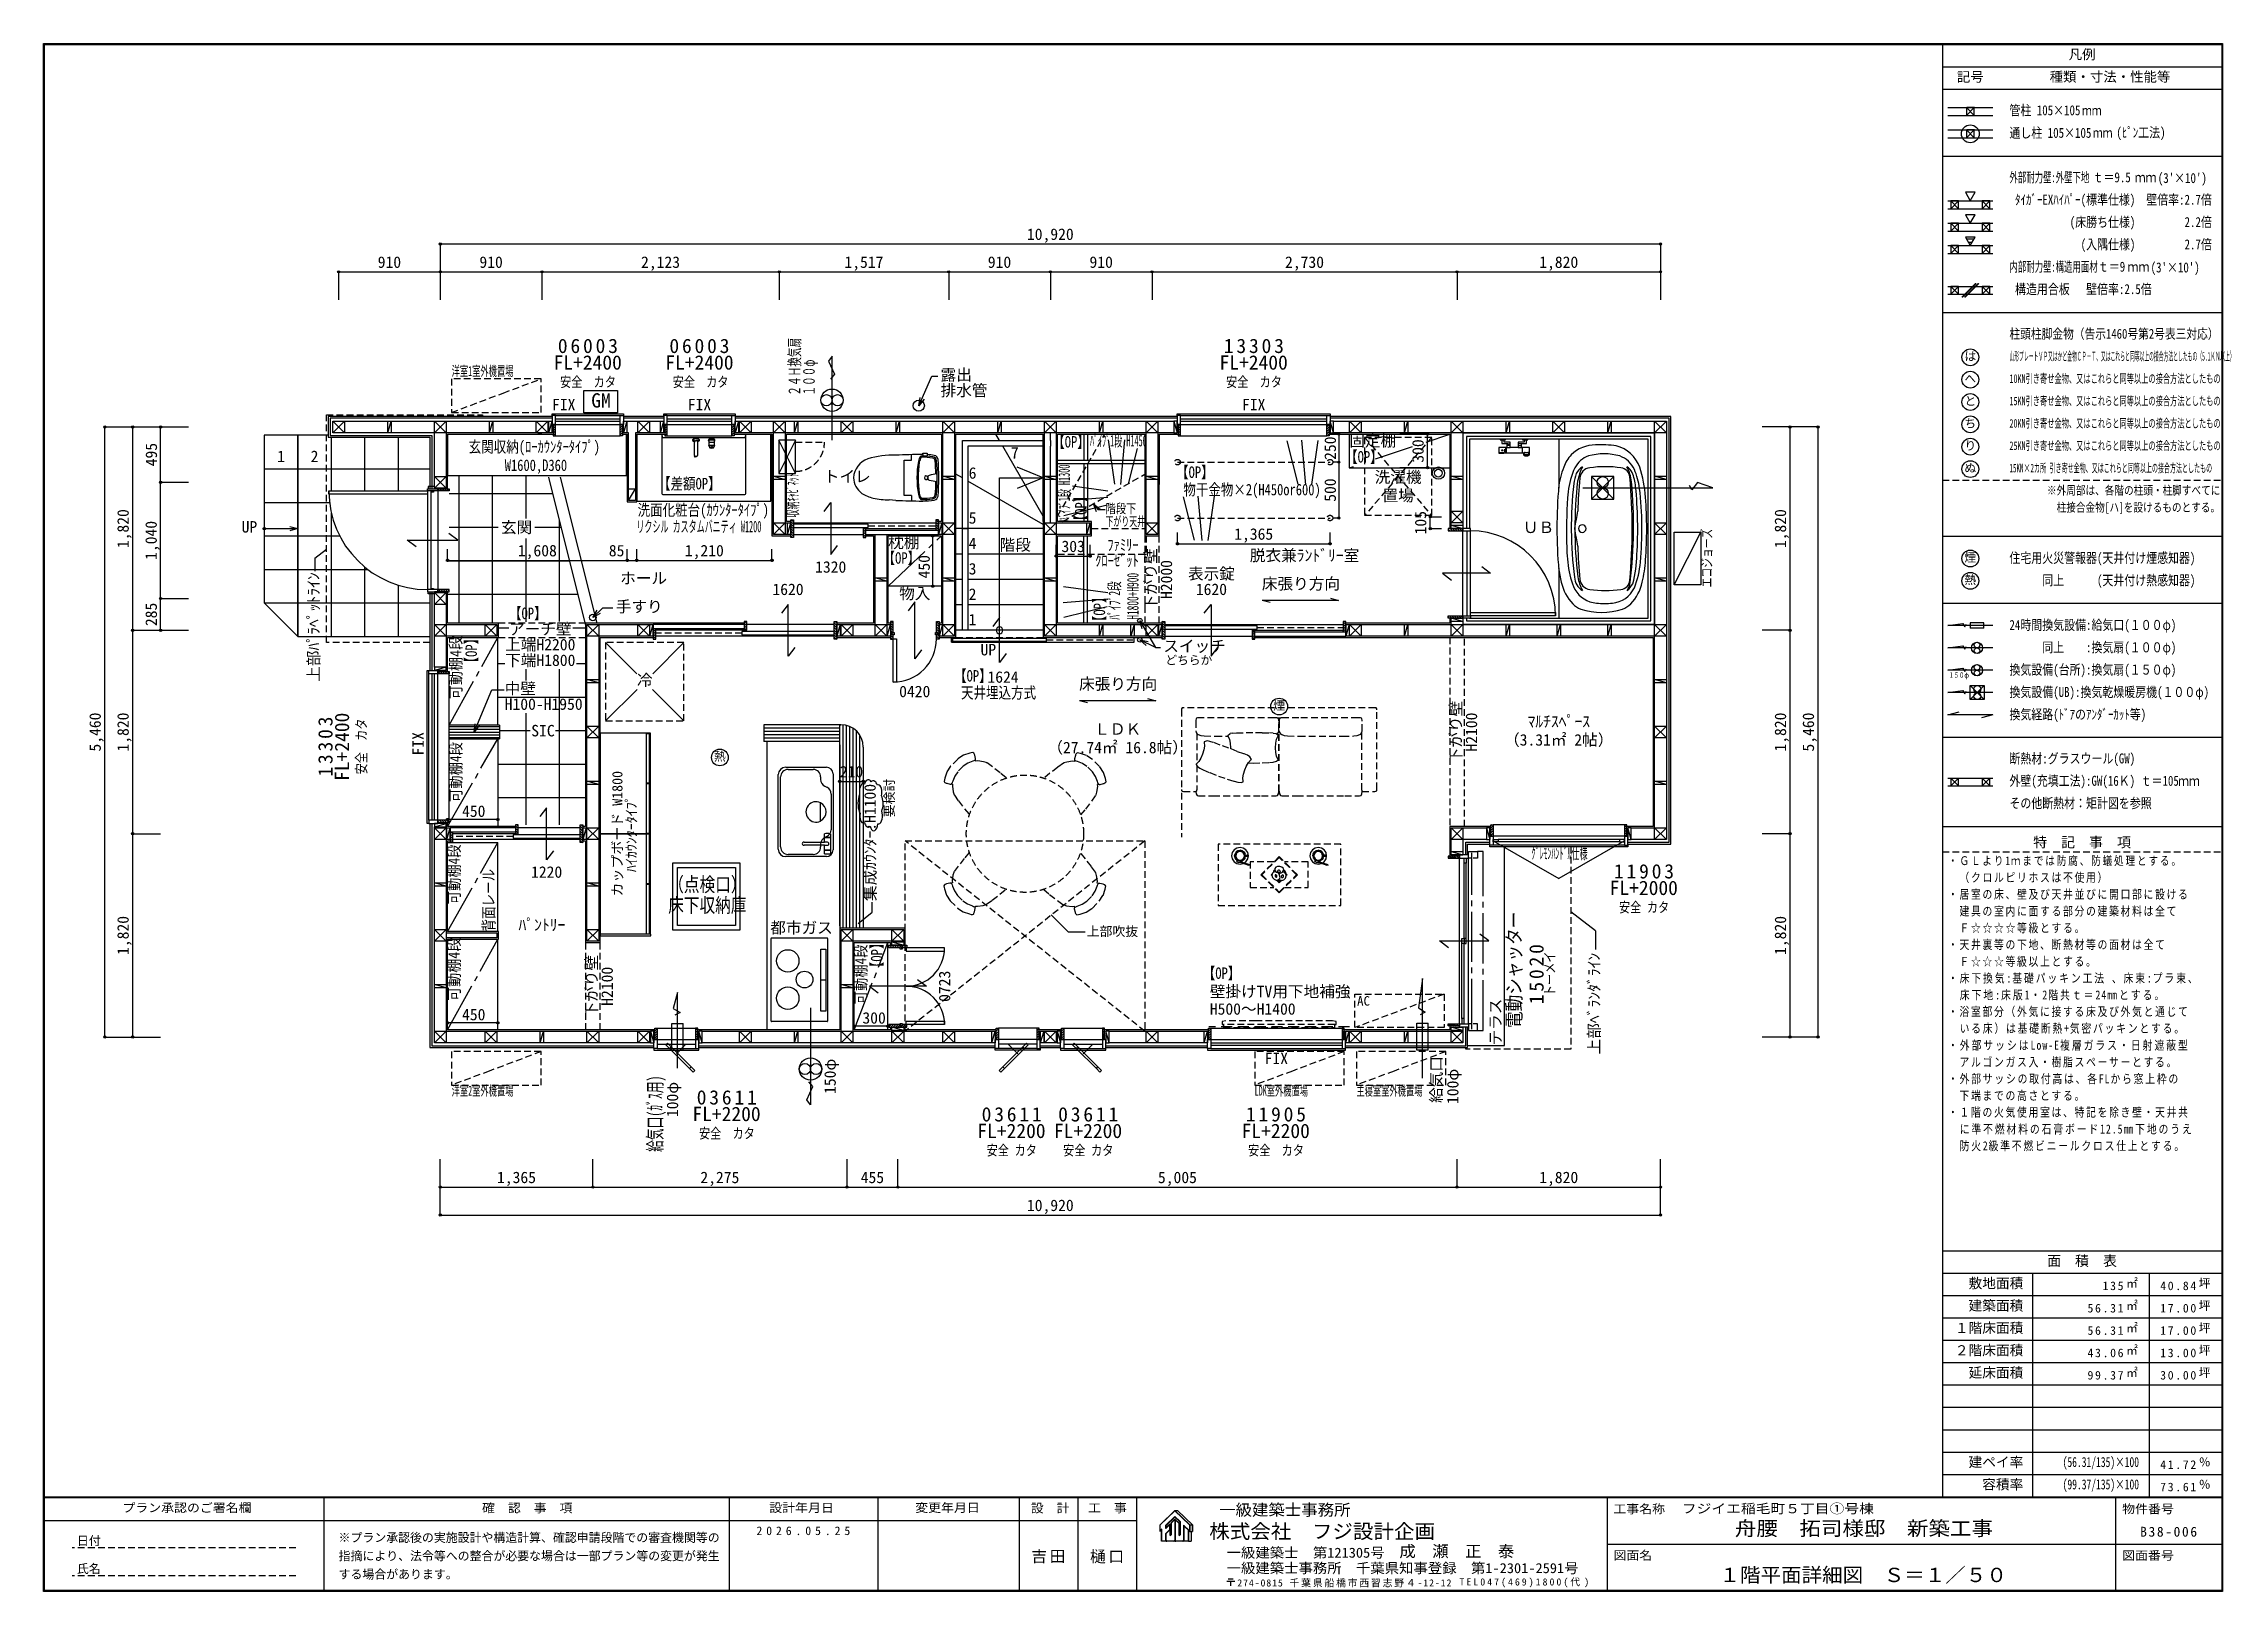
# Model space of a CAD drawing. Units: millimetres at full size, sheet at 1:50. Extents: x -9500 to 10017, y -6925 to 6925.
import ezdxf
from ezdxf.enums import TextEntityAlignment as Align

# ---------------------------------------------------------------- set-up
doc = ezdxf.new("R2010")
doc.units = ezdxf.units.MM
doc.header["$LTSCALE"] = 50
doc.header["$PDMODE"] = 32
doc.header["$PDSIZE"] = 20
for name, pattern in [('CHAIN2', [12, 9, -1, 1, -1]), ('DASHED1', [1.8, 1.2, -0.6]), ('DASHED2', [3, 2, -1])]:
    doc.linetypes.add(name, pattern=pattern)
for name, color, linetype in [('0-0_データ 001', 4, 'Continuous'), ('0-6_汎用面積区画', 4, 'Continuous'), ('0-9_部屋', 7, 'Continuous'), ('0-A_柱', 5, 'Continuous'), ('0-B_壁', 3, 'Continuous'), ('0-E_カマチ', 7, 'Continuous'), ('1-1_建具(金属窓)', 5, 'Continuous'), ('1-3_建具(金属戸)', 5, 'Continuous'), ('1-4_建具(木製戸)', 5, 'Continuous'), ('1-7_階段･踊場', 4, 'Continuous'), ('1-8_手摺', 5, 'DASHED1'), ('1-D_ハンガーパイプ', 4, 'Continuous'), ('2-E_ポーチ', 5, 'Continuous'), ('3-C_外壁仕上', 3, 'Continuous'), ('3-D_内壁仕上', 3, 'Continuous'), ('4-0_床仕上', 5, 'Continuous'), ('7-8_カタログ部品(収納)', 4, 'Continuous'), ('7-9_カタログ部品(厨房設備)', 4, 'Continuous'), ('7-A_カタログ部品(衛生設備)', 4, 'Continuous'), ('9-C_筋かい面材凡例表', 134, 'Continuous'), ('9-D_ﾚｲﾔ-157', 4, 'Continuous'), ('C-5_ﾚｲﾔ-197', 134, 'DASHED1')]:
    doc.layers.add(name, color=color, linetype=linetype)
doc.styles.add('ＭＳ ゴシック', font='')
doc.styles.get('ＭＳ ゴシック').set_extended_font_data('MS Gothic')

msp = doc.modelspace()

# ---------------------------------------------------------------- texts
at = {"layer": '0-0_データ 001', "color": 7, "style": 'ＭＳ ゴシック'}
for s, height, p in [('凡例', 87.98, (8623, 6758)), ('10,920', 102.6, (-700, 5137.5)), ('910', 102.6, (-6510, 4887.5)), ('910', 102.6, (-5600, 4887.5)), ('2,123', 102.6, (-4153.33, 4887.5)), ('1,517', 102.6, (-2333.33, 4887.5)), ('910', 102.6, (-1050, 4887.5)), ('910', 102.6, (-140, 4887.5)), ('2,730', 102.6, (1610, 4887.5)), ('1,820', 102.6, (3885, 4887.5)), ('露出', 102.6, (-1472.58, 3880)), ('排水管', 102.6, (-1472.58, 3740)), ('手すり', 102.6, (-4379.63, 1805.42)), ('スイッチ', 102.6, (520.24, 1451.99)), ('1,365', 102.6, (-5442.5, -3302.5)), ('2,275', 102.6, (-3622.5, -3302.5)), ('455', 102.6, (-2187.5, -3302.5)), ('5,005', 102.6, (472.5, -3302.5)), ('1,820', 102.6, (3885, -3302.5)), ('10,920', 102.6, (-700, -3552.5))]:
    msp.add_text(s, height=height, dxfattribs=at).set_placement(p, align=Align.BOTTOM_LEFT)
at = {"layer": '0-0_データ 001', "style": 'ＭＳ ゴシック'}
for s, height, p in [('記号', 87.98, (7623, 6558)), ('種類・寸法・性能等', 87.98, (8453, 6558)), ('は', 76.98, (7690.5, 4065.5)), ('へ', 76.98, (7690.5, 3865.5)), ('FIX', 102.6, (-4950, 3612.5)), ('FIX', 102.6, (-3735, 3612.5)), ('FIX', 102.6, (1225, 3612.5)), ('と', 76.98, (7690.5, 3665.5)), ('ち', 76.98, (7690.5, 3465.5)), ('固定棚', 102.6, (2185, 3290)), ('り', 76.98, (7690.5, 3265.5)), ('ぬ', 76.98, (7690.5, 3065.5)), ('煙', 76.98, (7690.5, 2265.5)), ('熱', 76.98, (7690.5, 2065.5)), ('どちらか', 76.98, (539.01, 1346.55)), ('煙', 76.98, (1505, 940)), ('熱', 76.98, (-3500, 485)), ('特\u3000記\u3000事\u3000項', 91.64, (8305.5, -294.5)), ('上部吹抜', 84.31, (-164.65, -1086.07)), ('壁掛けTV用下地補強', 102.6, (936.67, -1638.97)), ('H500～H1400', 102.6, (936.67, -1795.17)), ('FIX', 102.6, (1427.51, -2237.5)), ('面\u3000積\u3000表', 91.64, (8430.5, -4040.5)), ('敷地面積', 89.73, (7727.48, -4239.2)), ('㎡', 76.98, (9137.3, -4230.5)), ('坪', 76.98, (9788, -4230.5)), ('建築面積', 89.73, (7727.48, -4439.2)), ('㎡', 76.98, (9137.3, -4430.5)), ('坪', 76.98, (9788, -4430.5)), ('１階床面積', 89.73, (7605.38, -4639.2)), ('㎡', 76.98, (9137.3, -4630.5)), ('坪', 76.98, (9788, -4630.5)), ('２階床面積', 89.73, (7605.38, -4839.2)), ('㎡', 76.98, (9137.3, -4830.5)), ('坪', 76.98, (9788, -4830.5)), ('延床面積', 89.73, (7727.48, -5039.2)), ('㎡', 76.98, (9137.3, -5030.5)), ('坪', 76.98, (9788, -5030.5)), ('建ペイ率', 89.73, (7727.48, -5839.2)), ('％', 76.98, (9788, -5830.5)), ('容積率', 89.73, (7849.57, -6039.2)), ('％', 76.98, (9788, -6030.5)), ('日付', 78.13, (-9201.92, -6534.78)), ('※プラン承認後の実施設計や構造計算、確認申請段階での審査機関等の', 78.13, (-6860, -6506.33)), ('指摘により、法令等への整合が必要な場合は一部プラン等の変更が発生', 78.13, (-6860, -6670.55)), ('氏名', 78.13, (-9201.92, -6784.78)), ('する場合があります。', 78.13, (-6860, -6834.78))]:
    msp.add_text(s, height=height, dxfattribs=at).set_placement(p, align=Align.BOTTOM_LEFT)
for s, height, width, p in [('管柱 105×105', 89.73, 0.8, (8093, 6256.8)), ('ｍｍ', 89.73, 0.7, (8742.39, 6255.43)), ('通し柱 105×105', 89.73, 0.8, (8093, 6054.97)), ('ｍｍ', 89.73, 0.7, (8839.88, 6055.76)), ('(ﾋﾟﾝ工法)', 89.73, 0.8, (9049.94, 6058.26)), ('外部耐力壁:外壁下地', 89.73, 0.6, (8093, 5656.8)), ('ｔ＝9.5', 89.73, 0.8, (8836.76, 5657.21)), ('ｍｍ', 89.73, 0.8, (9214.15, 5656.4)), ("(3'×10')", 89.73, 0.8, (9420.5, 5650.5)), ('ﾀｲｶﾞｰEXﾊｲﾊﾟｰ(標準仕様)\u3000壁倍率:2.7倍', 89.73, 0.8, (8143, 5456.8)), ('\u3000\u3000\u3000\u3000\u3000(床勝ち仕様)\u3000\u3000\u3000 \u30002.2倍', 89.73, 0.8, (8143, 5256.8)), ('\u3000\u3000\u3000\u3000\u3000\u3000(入隅仕様) \u3000\u3000\u3000\u30002.7倍', 89.73, 0.8, (8143, 5056.8)), ('内部耐力壁:構造用面材', 89.73, 0.6, (8093, 4856.8)), ('ｔ＝9', 89.73, 0.8, (8884.29, 4857.21)), ('ｍｍ', 89.73, 0.8, (9150.19, 4856.4)), ("(3'×10')", 89.73, 0.8, (9356.54, 4850.5)), ('構造用合板 \u3000壁倍率:2.5倍', 89.73, 0.8, (8143, 4656.8)), ('柱頭柱脚金物（告示1460号第2号表三対応）', 87.98, 0.8, (8093, 4258)), ('山形プレートＶＰ又はかど金物ＣＰ－Ｔ、又はこれらと同等以上の接合方法としたもの（5.1ＫＮ以上）', 76.98, 0.4, (8093, 4065.5)), ('10KN引き寄せ金物、又はこれらと同等以上の接合方法としたもの', 76.98, 0.6, (8093, 3865.5)), ('15KN引き寄せ金物、又はこれらと同等以上の接合方法としたもの', 76.98, 0.6, (8093, 3665.5)), ('20KN引き寄せ金物、又はこれらと同等以上の接合方法としたもの', 76.98, 0.6, (8093, 3465.5)), ('玄関収納(ﾛｰｶｳﾝﾀｰﾀｲﾌﾟ)', 102.6, 0.8, (-5695.76, 3235.39)), ('25KN引き寄せ金物、又はこれらと同等以上の接合方法としたもの', 76.98, 0.6, (8093, 3265.5)), ('W1600,D360', 102.6, 0.8, (-5373.28, 3070.39)), ('15KN×2カ所 引き寄せ金物、又はこれらと同等以上の接合方法としたもの', 76.98, 0.5, (8093, 3065.5)), ('※外周部は、各階の柱頭・柱脚すべてに', 76.98, 0.8, (8428.78, 2865.5)), ('洗面化粧台(ｶｳﾝﾀｰﾀｲﾌﾟ)', 102.6, 0.8, (-4184.06, 2670)), ('\u3000柱接合金物[ハ]を設けるものとする。', 76.98, 0.8, (8428.78, 2713)), ('リクシル カスタムバニティ W1200', 102.6, 0.5, (-4195, 2521.68)), ('住宅用火災警報器(天井付け煙感知器)', 89.73, 0.8, (8093, 2251.3)), ('\u3000\u3000\u3000同上\u3000\u3000\u3000(天井付け熱感知器)', 89.73, 0.8, (8093, 2051.3)), ('24時間換気設備:給気口(１００φ)', 89.73, 0.8, (8093, 1651.3)), ('  \u3000\u3000同上\u3000\u3000:換気扇(１００φ)', 89.73, 0.8, (8093, 1451.3)), ('換気設備(台所):換気扇(１５０φ)', 89.73, 0.8, (8093, 1251.3)), ('１５０φ', 47.65, 0.7, (7549.17, 1235.97)), ('換気設備(UB):換気乾燥暖房機(１００φ)', 89.73, 0.8, (8093, 1051.3)), ('換気経路(ﾄﾞｱのｱﾝﾀﾞｰｶｯﾄ等)', 89.73, 0.8, (8093, 851.3)), ('断熱材:グラスウール(GW)', 89.73, 0.8, (8093, 456.8)), ('外壁(充填工法):GW(16Ｋ) ｔ＝105', 89.73, 0.8, (8093, 256.8)), ('ｍｍ', 89.73, 0.8, (9601.95, 256)), ('その他断熱材：矩計図を参照', 89.73, 0.8, (8093, 56.8)), ('ｸﾞﾚﾓﾝﾊﾝﾄﾞﾙ仕様', 102.6, 0.5, (3815, -402.5)), ('(56.31/135)×100', 89.73, 0.7, (8569.14, -5839.2)), ('(99.37/135)×100', 89.73, 0.7, (8569.14, -6039.2)), ('プラン承認のご署名欄', 76.98, 1.1, (-8794.54, -6239.26)), ('確\u3000認\u3000事\u3000項', 76.98, 1.1, (-5576.41, -6240.75)), ('設計年月日', 76.98, 1.1, (-3005.57, -6239)), ('変更年月日', 76.98, 1.1, (-1699.59, -6238.05)), ('設\u3000計', 76.98, 1.1, (-665.6, -6242.33)), ('工\u3000事', 76.98, 1.1, (-152.45, -6240.19)), ('一級建築士事務所', 102.6, 1.05, (1020.54, -6277.54)), ('工事名称', 76.98, 1.1, (4548.61, -6249.5)), ('物件番号', 76.98, 1.1, (9102.11, -6249.5)), ('株式会社\u3000フジ設計企画', 128.3, 1.05, (931.47, -6490.77)), ('一級建築士\u3000第121305号', 89.81, 1.05, (1087.27, -6650.52)), ('成\u3000瀬\u3000正\u3000泰', 102.6, 1.05, (2633.27, -6647.92)), ('図面名', 76.98, 1.1, (4549.93, -6665.3)), ('図面番号', 76.98, 1.1, (9102.11, -6666)), ('一級建築士事務所\u3000千葉県知事登録\u3000第1-2301-2591号', 89.81, 1.05, (1087.27, -6788.56)), ('１階平面詳細図\u3000Ｓ＝１／５０', 128.3, 1.05, (5497.81, -6880.5))]:
    msp.add_text(s, height=height, dxfattribs=dict(at, width=width)).set_placement(p, align=Align.BOTTOM_LEFT)
at = {"layer": '0-0_データ 001', "color": 7, "style": 'ＭＳ ゴシック'}
for s, rotation, p in [('495', 90, (-8454.52, 3142.5)), ('250', 90, (2096.25, 3200)), ('300', 90, (2881.23, 3175)), ('500', 90, (2095.86, 2825)), ('1,820', 90, (-8707.5, 2410)), ('105', 89.92, (2904.93, 2532.84)), ('1,820', 90, (6125, 2410)), ('1,040', 90, (-8456.42, 2305)), ('285', 90, (-8455.51, 1712.5)), ('5,460', 90, (-8957.5, 590)), ('1,820', 90, (-8707.5, 590)), ('1,820', 90, (6125, 590)), ('5,460', 90, (6375, 590)), ('1,820', 90, (-8707.5, -1230)), ('1,820', 90, (6125, -1230))]:
    msp.add_text(s, height=102.6, rotation=rotation, dxfattribs=at).set_placement(p, align=Align.BOTTOM_LEFT)
at = {"layer": '0-0_データ 001', "color": 2, "style": 'ＭＳ ゴシック', "width": 0.8}
for s, p in [('【OP】', (-473.16, 3279.73)), ('【OP】', (635.25, 3008.04)), ('【OP】', (2147.86, 3145.64)), ('【差額OP】', (-4001.06, 2905.46)), ('【OP】', (-1991.67, 2240)), ('【OP】', (-5334.55, 1744.67)), ('【OP】', (-1351.48, 1185.61)), ('【OP】', (874.22, -1474.96))]:
    msp.add_text(s, height=102.6, dxfattribs=at).set_placement(p, align=Align.BOTTOM_LEFT)
for p in [(-135.83, 2597.07), (30.33, 1695.03), (-5591.04, 1325.04), (-1962.12, -1401.84)]:
    msp.add_text('【OP】', height=102.6, rotation=90, dxfattribs=at).set_placement(p, align=Align.BOTTOM_LEFT)
at = {"layer": '0-0_データ 001', "style": 'ＭＳ ゴシック'}
for s, p in [('下がり壁', (490, 1850)), ('上部ﾊﾟﾗﾍﾟｯﾄﾗｲﾝ', (-7002.37, 1214.34)), ('下がり壁', (3220, 485)), ('FIX', (-6067.5, 555)), ('集成ｶｳﾝﾀｰ:H1100', (-2022.31, -747.9)), ('下がり壁', (-4515, -1790)), ('上部ﾍﾞﾗﾝﾀﾞﾗｲﾝ', (4457.71, -2120.18))]:
    msp.add_text(s, height=102.6, rotation=90, dxfattribs=at).set_placement(p, align=Align.BOTTOM_LEFT)
at = {"layer": '0-0_データ 001', "color": 2, "style": 'ＭＳ ゴシック'}
msp.add_text('要検討', height=84.31, rotation=90, dxfattribs=at).set_placement((-1864.89, 2.2), align=Align.BOTTOM_LEFT)
at = {"layer": '0-0_データ 001', "attachment_point": 7, "style": 'ＭＳ ゴシック'}
for s, insert, char_height in [('\\T1.19;\\W0.8;・ＧＬより1ｍまでは防腐、防蟻処理とする。', (7543, -434.5), 76.98), ('\\T1.17;\\W0.8;\u3000（クロルピリホスは不使用）', (7543, -587), 80.65), ('\\T1.17;\\W0.8;・居室の床、壁及び天井並びに開口部に設ける', (7543, -737), 80.65), ('\\T1.17;\\W0.8;\u3000建具の室内に面する部分の建築材料は全て', (7543, -887), 80.65), ('\\T1.17;\\W0.8;\u3000Ｆ☆☆☆☆等級とする。', (7543, -1037), 80.65), ('\\T1.17;\\W0.8;・天井裏等の下地、断熱材等の面材は全て', (7543, -1187), 80.65), ('\\T1.17;\\W0.8;\u3000Ｆ☆☆☆等級以上とする。', (7543, -1337), 80.65), ('\\T1.19;\\W0.8;・床下換気:基礎パッキン工法\\~、床束:プラ束、\\~', (7543, -1487), 80.65), ('\\T1.2;\\W0.8;\u3000床下地:床版1・2階共ｔ＝24㎜とする。', (7543, -1637), 80.65), ('\\T1.17;\\W0.8;・浴室部分（外気に接する床及び外気と通じて', (7543, -1787), 80.65), ('\\T1.18;\\W0.8;\u3000いる床）は基礎断熱+気密パッキンとする。', (7543, -1937), 80.65), ('\\T1.2;\\W0.8;・外部サッシはLow-E複層ガラス・日射遮蔽型', (7543, -2087), 80.65), ('\\T1.17;\\W0.8;\u3000アルゴンガス入・樹脂スペーサーとする。', (7543, -2237), 80.65), ('\\T1.18;\\W0.8;・外部サッシの取付高は、各FLから窓上枠の', (7543, -2387), 80.65), ('\\T1.17;\\W0.8;\u3000下端までの高さとする。', (7543, -2537), 80.65), ('\\T1.17;\\W0.8;・１階の火気使用室は、特記を除き壁・天井共', (7543, -2687), 80.65), ('\\T1.18;\\W0.8;\u3000防火2級準不燃ビニールクロス仕上とする。', (7543, -2987), 80.65), ('\\T1.19;\\W0.8;\u3000に準不燃材料の石膏ボード12.5㎜下地のうえ', (7543, -2837), 80.65), ('\\T1.29;135', (8926.6, -4230.5), 76.98), ('\\T1.29;40.84', (9442.3, -4230.5), 76.98), ('\\T1.29;56.31', (8791.6, -4430.5), 76.98), ('\\T1.29;17.00', (9442.3, -4430.5), 76.98), ('\\T1.29;56.31', (8791.6, -4630.5), 76.98), ('\\T1.29;17.00', (9442.3, -4630.5), 76.98), ('\\T1.29;43.06', (8791.6, -4830.5), 76.98), ('\\T1.29;13.00', (9442.3, -4830.5), 76.98), ('\\T1.29;99.37', (8791.6, -5030.5), 76.98), ('\\T1.29;30.00', (9442.3, -5030.5), 76.98), ('\\T1.29;41.72', (9442.3, -5830.5), 76.98), ('\\T1.29;73.61', (9442.3, -6030.5), 76.98), ('\\T1.67;2026.05.25', (-3120.43, -6422.38), 76.98), ('\\T1.19;274-0815\\~千葉県船橋市西習志野４-12-12', (1183.03, -6888.68), 64.15), ('\\T1.42;TEL047(469)1800(代)', (3171.6, -6889.38), 64.15)]:
    msp.add_mtext(s, dxfattribs=dict(at, insert=insert, char_height=char_height))
at = {"layer": '0-6_汎用面積区画', "style": 'ＭＳ ゴシック'}
for s, height, width, p in [('フジイエ稲毛町５丁目①号棟', 84.31, 1.15, (5160.81, -6251.5)), ('舟腰\u3000拓司様邸\u3000新築工事', 128.3, 1.1, (5635.81, -6464))]:
    msp.add_text(s, height=height, dxfattribs=dict(at, width=width)).set_placement(p, align=Align.BOTTOM_LEFT)
at = {"layer": '0-6_汎用面積区画', "attachment_point": 7, "style": 'ＭＳ ゴシック'}
for s, insert, char_height in [('\\T1.25;B38-006', (9263.16, -6436.5), 87.98), ('\\T1.18;吉田', (-660.43, -6674.75), 102.6), ('\\T1.18;樋口', (-135.43, -6674.75), 102.6)]:
    msp.add_mtext(s, dxfattribs=dict(at, insert=insert, char_height=char_height))
at = {"layer": '0-9_部屋', "style": 'ＭＳ ゴシック'}
for s, p in [('トイレ', (-2517.38, 2970)), ('玄関', (-5407.5, 2515)), ('ＵＢ', (3738.33, 2515)), ('階段', (-945, 2357.5)), ('脱衣兼ﾗﾝﾄﾞﾘｰ室', (1295, 2263.33)), ('ホール', (-4340, 2060)), ('物入', (-1843.33, 1923.09)), ('SIC', (-5135.99, 695)), ('ＬＤＫ', (-97.15, 709.57)), ('ﾏﾙﾁｽﾍﾟｰｽ', (3780, 777.5)), ('（27.74㎡ 16.8帖）', (-517.15, 544.57)), ('（3.31㎡ 2帖）', (3570, 612.5)), ('ﾊﾟﾝﾄﾘｰ', (-5250, -1042.5))]:
    msp.add_text(s, height=102.6, dxfattribs=at).set_placement(p, align=Align.BOTTOM_LEFT)
at = {"layer": '0-9_部屋', "style": 'ＭＳ ゴシック', "width": 0.8}
for s, p in [('ｸﾛｰｾﾞｯﾄ', (-89.69, 2217.5)), ('ﾌｧﾐﾘｰ', (19.69, 2357.5))]:
    msp.add_text(s, height=102.6, dxfattribs=at).set_placement(p, align=Align.BOTTOM_LEFT)
at = {"layer": '1-7_階段･踊場', "color": 7, "style": 'ＭＳ ゴシック'}
for s, p in [('6', (-1221.5, 3001.12)), ('7', (-843.12, 3181.5)), ('5', (-1221.5, 2599)), ('4', (-1221.5, 2371.5)), ('3', (-1221.5, 2144)), ('2', (-1221.5, 1916.5)), ('1', (-1221.5, 1689)), ('UP', (-1115, 1420))]:
    msp.add_text(s, height=102.6, dxfattribs=at).set_placement(p, align=Align.BOTTOM_LEFT)
at = {"layer": '9-C_筋かい面材凡例表', "color": 4, "style": 'ＭＳ ゴシック'}
msp.add_text('GM', height=128.3, dxfattribs=at).set_placement((-4598.83, 3629.75), align=Align.BOTTOM_LEFT)
at = {"layer": '9-C_筋かい面材凡例表', "color": 4, "style": 'ＭＳ ゴシック', "width": 0.7}
msp.add_text('エコジョーズ', height=91.64, rotation=90, dxfattribs=at).set_placement((5457.5, 2059.55), align=Align.BOTTOM_LEFT)
at = {"layer": '9-D_ﾚｲﾔ-157', "style": 'ＭＳ ゴシック', "width": 0.5}
msp.add_text('収納ｷｬﾋﾞﾈｯﾄ', height=102.6, rotation=90, dxfattribs=at).set_placement((-2718, 2685.53), align=Align.BOTTOM_LEFT)
at = {"layer": '9-D_ﾚｲﾔ-157', "style": 'ＭＳ ゴシック'}
for s, p in [('洗濯機', (2412.5, 2964.76)), ('置場', (2482.5, 2799.76)), ('1624', (-1053.24, 1175.05))]:
    msp.add_text(s, height=102.6, dxfattribs=at).set_placement(p, align=Align.BOTTOM_LEFT)
at = {"layer": '9-D_ﾚｲﾔ-157', "color": 7, "style": 'ＭＳ ゴシック'}
for s, p in [('上端H2200', (-5369.55, 1465.33)), ('アーチ壁', (-5334.55, 1604.67)), ('下端H1800', (-5369.55, 1325.33))]:
    msp.add_text(s, height=102.6, dxfattribs=at).set_placement(p, align=Align.BOTTOM_LEFT)
at = {"layer": '9-D_ﾚｲﾔ-157', "style": 'ＭＳ ゴシック', "width": 0.8}
msp.add_text('天井埋込方式', height=102.6, dxfattribs=at).set_placement((-1289.62, 1035.05), align=Align.BOTTOM_LEFT)
at = {"layer": 'C-5_ﾚｲﾔ-197', "color": 4, "style": 'ＭＳ ゴシック'}
for s, height, p in [('FL+2400', 128.3, (-4936.25, 3969.24)), ('FL+2400', 128.3, (-3936.25, 3969.24)), ('FL+2400', 128.3, (1023.75, 3969.24)), ('UP', 102.6, (-7727.88, 2518.93)), ('枕棚', 102.6, (-1941.67, 2380)), ('1320', 102.6, (-2595.5, 2160)), ('表示錠', 102.6, (741.59, 2100)), ('床張り方向', 102.6, (1402.32, 2010.45)), ('1620', 102.6, (-2977.59, 1960)), ('1620', 102.6, (811.59, 1960)), ('冷', 102.6, (-4190, 1147.5)), ('0420', 102.6, (-1843.33, 1045.83)), ('床張り方向', 102.6, (-233.33, 1113.51)), ('1220', 102.6, (-5138, -570)), ('FL+2000', 128.3, (4515, -732.28)), ('都市ガス', 102.6, (-2997.01, -1068.81)), ('AC', 84.31, (2255, -1708.33)), ('FL+2200', 128.3, (-3693.76, -2755.24)), ('FL+2200', 128.3, (-1143.76, -2906.9)), ('FL+2200', 128.3, (-458.76, -2906.9)), ('FL+2200', 128.3, (1221.25, -2906.9))]:
    msp.add_text(s, height=height, dxfattribs=at).set_placement(p, align=Align.BOTTOM_LEFT)
for s, height, width, p in [('２４Ｈ換気扇', 102.6, 0.6, (-2698.28, 3774.87)), ('１００φ', 102.6, 0.6, (-2568.16, 3775.5)), ('可動棚4段', 102.6, 0.9, (-5730, 1058.75)), ('安全\u3000カタ', 91.64, 0.8, (-6583.26, 385.66)), ('可動棚4段', 102.6, 0.85, (-5730, 138.75)), ('可動棚4段', 102.6, 0.85, (-5745, -776.25)), ('背面レール', 102.6, 0.8, (-5435, -1020)), ('電動シャッター', 128.3, 0.85, (3761.26, -1883.69)), ('可動棚4段', 102.6, 0.9, (-5745, -1641.25)), ('可動棚4段', 102.6, 0.85, (-2105, -1671.25)), ('トーメイ', 91.64, 0.8, (4051.91, -1599.02)), ('給気口(ｶﾞｽ用)', 128.3, 0.6, (-3925.75, -2992))]:
    msp.add_text(s, height=height, rotation=90, dxfattribs=dict(at, width=width)).set_placement(p, align=Align.BOTTOM_LEFT)
for s, height, width, p in [('洋室1室外機置場', 87.98, 0.6, (-5848.5, 3924.98)), ('安全\u3000カタ', 91.64, 0.8, (-4877.67, 3824.93)), ('安全\u3000カタ', 91.64, 0.8, (-3870.61, 3824.93)), ('安全\u3000カタ', 91.64, 0.8, (1082.33, 3824.93)), ('物干金物×2(H450or600)', 102.6, 0.8, (699.99, 2852.25)), ('（点検口）', 128.3, 0.8, (-3909.8, -701.5)), ('床下収納庫', 128.3, 0.8, (-3909.8, -887.5)), ('安全 カタ', 91.64, 0.8, (4597.99, -876.58)), ('洋室2室外機置場', 87.98, 0.6, (-5848.5, -2514.98)), ('LDK室外機置場', 87.98, 0.6, (1338.5, -2514.98)), ('主寝室室外機置場', 87.98, 0.6, (2248.5, -2514.98)), ('安全\u3000カタ', 91.64, 0.8, (-3635.18, -2899.54)), ('安全 カタ', 91.64, 0.8, (-1060.77, -3051.21)), ('安全 カタ', 91.64, 0.8, (-375.77, -3051.21)), ('安全\u3000カタ', 91.64, 0.8, (1279.83, -3051.21))]:
    msp.add_text(s, height=height, dxfattribs=dict(at, width=width)).set_placement(p, align=Align.BOTTOM_LEFT)
at = {"layer": 'C-5_ﾚｲﾔ-197', "color": 5, "style": 'ＭＳ ゴシック', "width": 0.5}
msp.add_text('ﾊﾟｲﾌﾟ1段 H1450', height=102.6, dxfattribs=at).set_placement((-135, 3290), align=Align.BOTTOM_LEFT)
at = {"layer": 'C-5_ﾚｲﾔ-197', "color": 7, "style": 'ＭＳ ゴシック'}
for s, p in [('1', (-7410, 3150)), ('2', (-7110, 3150)), ('1,365', (1155, 2454.71)), ('1,608', (-5255.85, 2306.14)), ('85', (-4441.7, 2306.14)), ('1,210', (-3761.67, 2306.14)), ('303', (-390.83, 2344.37)), ('中壁', (-5373.73, 1072.47)), ('H100-H1950', (-5373.73, 932.47)), ('210', (-2375, 328.31)), ('450', (-5755.4, -25.3)), ('450', (-5755.4, -1845.3)), ('300', (-2172.35, -1875.3))]:
    msp.add_text(s, height=102.6, dxfattribs=at).set_placement(p, align=Align.BOTTOM_LEFT)
at = {"layer": 'C-5_ﾚｲﾔ-197', "color": 5, "style": 'ＭＳ ゴシック'}
for s, width, p in [('ﾊﾟｲﾌﾟ1段 H1300', 0.5, (-285, 2650)), ('H1800+H900', 0.6, (329.54, 1770)), ('ﾊﾟｲﾌﾟ2段', 0.6, (164.54, 1770))]:
    msp.add_text(s, height=102.6, rotation=90, dxfattribs=dict(at, width=width)).set_placement(p, align=Align.BOTTOM_LEFT)
at = {"layer": 'C-5_ﾚｲﾔ-197', "color": 7, "style": 'ＭＳ ゴシック'}
for s, width, p in [('階段下', 0.8, (3.49, 2697.58)), ('下がり天井', 0.6, (3.49, 2582.58))]:
    msp.add_text(s, height=84.31, dxfattribs=dict(at, width=width)).set_placement(p, align=Align.BOTTOM_LEFT)
msp.add_text('450', height=102.6, rotation=90, dxfattribs=at).set_placement((-1538.33, 2139.3), align=Align.BOTTOM_LEFT)
at = {"layer": 'C-5_ﾚｲﾔ-197', "color": 4, "style": 'ＭＳ ゴシック'}
for s, height, p in [('H2000', 102.6, (630, 1955)), ('FL+2400', 128.3, (-6727.57, 327.08)), ('H2100', 102.6, (3360, 590)), ('カップボード W1800', 91.64, (-4292.5, -707.5)), ('ﾊｲｶｳﾝﾀｰﾀｲﾌﾟ', 91.64, (-4167.5, -488.75)), ('H2100', 102.6, (-4375, -1685)), ('0723', 102.6, (-1355, -1650)), ('テラス', 102.6, (3575, -2040)), ('150φ', 102.6, (-2380, -2473.85)), ('給気口', 102.6, (3044.43, -2554.67)), ('100φ', 102.6, (3192.8, -2563.77)), ('100φ', 102.6, (-3790.44, -2681.19))]:
    msp.add_text(s, height=height, rotation=90, dxfattribs=at).set_placement(p, align=Align.BOTTOM_LEFT)
at = {"layer": 'C-5_ﾚｲﾔ-197', "color": 4, "char_height": 128.3, "attachment_point": 7, "style": 'ＭＳ ゴシック'}
for s, insert in [('\\T1.29;06003', (-4897.76, 4154.02)), ('\\T1.29;06003', (-3899.74, 4154.02)), ('\\T1.29;13303', (1062.24, 4154.02)), ('\\T1.29;11903', (4553.49, -547.5)), ('\\T1.29;03611', (-3655.27, -2570.46)), ('\\T1.29;03611', (-1105.27, -2722.12)), ('\\T1.29;03611', (-420.27, -2722.12)), ('\\T1.29;11905', (1259.74, -2722.12))]:
    msp.add_mtext(s, dxfattribs=dict(at, insert=insert))
at = {"layer": 'C-5_ﾚｲﾔ-197', "color": 4, "char_height": 128.3, "attachment_point": 7, "rotation": 90, "style": 'ＭＳ ゴシック'}
for s, insert in [('\\T1.29;13303', (-6912.35, 365.58)), ('\\T1.29;15020', (3926.23, -1670.84))]:
    msp.add_mtext(s, dxfattribs=dict(at, insert=insert))

# ---------------------------------------------------------------- linework, layer by layer
at = {"layer": '0-0_データ 001'}
for p, q in [((-9500, -6925), (-9500, 6925)), ((-9500, 6925), (10000, 6925)), ((9996.5, 6921.5), (-9496.5, 6921.5)), ((-9496.5, -6921.5), (-9496.5, 6921.5)), ((-9493, -6918), (-9493, 6918)), ((-9493, 6918), (9993, 6918)), ((7493, 6918), (7493, -6078)), ((9993, 6918), (9993, -6918)), ((10000, 6925), (10000, -6925)), ((7493, 6718), (9993, 6718)), ((7493, 6518), (9993, 6518)), ((7543, 6352.97), (7943, 6352.97)), ((7543, 6283.03), (7943, 6283.03)), ((7708.38, 6352.97), (7708.38, 6283.03)), ((7708.38, 6352.97), (7777.62, 6283.03)), ((7777.62, 6352.97), (7708.38, 6283.03)), ((7780.52, 6352.97), (7711.28, 6352.97)), ((7711.28, 6283.03), (7780.52, 6283.03)), ((7777.62, 6283.03), (7777.62, 6352.97)), ((7543, 6152.97), (7943, 6152.97)), ((7543, 6083.03), (7943, 6083.03)), ((7708.38, 6152.97), (7708.38, 6083.03)), ((7708.38, 6152.97), (7777.62, 6083.03)), ((7777.62, 6152.97), (7708.38, 6083.03)), ((7780.52, 6152.97), (7711.28, 6152.97)), ((7711.28, 6083.03), (7780.52, 6083.03)), ((7777.62, 6083.03), (7777.62, 6152.97)), ((7493, 5918), (9993, 5918)), ((7543, 5518), (7943, 5518)), ((7568.38, 5518), (7637.62, 5448.06)), ((7637.62, 5518), (7568.38, 5448.06)), ((7917.62, 5518), (7848.38, 5448.06)), ((7848.38, 5518), (7917.62, 5448.06)), ((7543, 5448.06), (7943, 5448.06)), ((7543, 5318), (7943, 5318)), ((7637.62, 5318), (7568.38, 5248.06)), ((7568.38, 5318), (7637.62, 5248.06)), ((7848.38, 5318), (7917.62, 5248.06)), ((7917.62, 5318), (7848.38, 5248.06)), ((-5950, 5132.5), (-5950, 4882.5)), ((-5950, 5132.5), (4970, 5132.5)), ((4970, 5132.5), (4970, 4882.5)), ((7543, 5248.06), (7943, 5248.06)), ((7543, 5118), (7943, 5118)), ((7568.38, 5118), (7637.62, 5048.06)), ((7637.62, 5118), (7568.38, 5048.06)), ((7917.62, 5118), (7848.38, 5048.06)), ((7848.38, 5118), (7917.62, 5048.06)), ((-6860, 4882.5), (-6860, 4632.5)), ((-6860, 4882.5), (-5950, 4882.5)), ((-5950, 4882.5), (-5950, 4632.5)), ((-5950, 4882.5), (-5040, 4882.5)), ((-5040, 4882.5), (-5040, 4632.5)), ((-5040, 4882.5), (-2916.67, 4882.5)), ((-2916.67, 4882.5), (-2916.67, 4632.5)), ((-2916.67, 4882.5), (-1400, 4882.5)), ((-1400, 4882.5), (-1400, 4632.5)), ((-1400, 4882.5), (-490, 4882.5)), ((-490, 4882.5), (-490, 4632.5)), ((-490, 4882.5), (420, 4882.5)), ((420, 4882.5), (420, 4632.5)), ((420, 4882.5), (3150, 4882.5)), ((3150, 4882.5), (3150, 4632.5)), ((3150, 4882.5), (4970, 4882.5)), ((4970, 4882.5), (4970, 4632.5)), ((7543, 5048.06), (7943, 5048.06)), ((7543, 4752.97), (7943, 4752.97)), ((7637.62, 4752.97), (7568.38, 4683.03)), ((7568.38, 4752.97), (7637.62, 4683.03)), ((7848.38, 4752.97), (7917.62, 4683.03)), ((7917.62, 4752.97), (7848.38, 4683.03)), ((7493, 4518), (9993, 4518)), ((7543, 4683.03), (7943, 4683.03)), ((-8952.5, 3495), (-8702.5, 3495)), ((-8952.5, -1965), (-8952.5, 3495)), ((-8702.5, 3495), (-8452.5, 3495)), ((-8702.5, 1675), (-8702.5, 3495)), ((-8452.5, 3495), (-8202.5, 3495)), ((-8452.5, 3000), (-8452.5, 3495)), ((2091.6, 3430), (2041.6, 3430)), ((2091.6, 3430), (2091.6, 3180)), ((2185, 3430), (2185, 3130)), ((2886.23, 3430), (2636.23, 3430)), ((2886.23, 3130), (2886.23, 3430)), ((6130, 3495), (5880, 3495)), ((6130, 1675), (6130, 3495)), ((6380, 3495), (6130, 3495)), ((6380, -1965), (6380, 3495)), ((2091.6, 3180), (2041.6, 3180)), ((2091.6, 3180), (2041.6, 3180)), ((2091.6, 3180), (2091.6, 2680)), ((2185, 3130), (3085, 3130)), ((2886.23, 3130), (2636.23, 3130)), ((-8452.5, 3000), (-8202.5, 3000)), ((-8452.5, 1960), (-8452.5, 3000)), ((-8452.5, 3000), (-8202.5, 3000)), ((2091.6, 2680), (2041.6, 2680)), ((2910, 2585.34), (2910.15, 2690.34)), ((2910, 2585.34), (3010, 2585.2)), ((2910.15, 2690.34), (3010.15, 2690.2)), ((5092.5, 2082.5), (5332.5, 2552.5)), ((-7072.37, 2320.66), (-6968, 2400.69)), ((7493, 2518), (9993, 2518)), ((-7072.37, 2320.66), (-7072.37, 2203.5)), ((-8452.5, 1960), (-8202.5, 1960)), ((-8452.5, 1675), (-8452.5, 1960)), ((-8452.5, 1960), (-8202.5, 1960)), ((7493, 1918), (9993, 1918)), ((-8702.5, -145), (-8702.5, 1675)), ((-8702.5, 1675), (-8452.5, 1675)), ((-8452.5, 1675), (-8202.5, 1675)), ((6130, 1675), (5880, 1675)), ((6130, -145), (6130, 1675)), ((7493, 718), (9993, 718)), ((7543, 352.97), (7943, 352.97)), ((7543, 283.03), (7943, 283.03)), ((7637.62, 352.97), (7568.38, 283.03)), ((7568.38, 352.97), (7637.62, 283.03)), ((7568.38, 352.97), (7568.38, 283.03)), ((7637.62, 283.03), (7637.62, 352.97)), ((7848.38, 352.97), (7848.38, 283.03)), ((7848.38, 352.97), (7917.62, 283.03)), ((7917.62, 352.97), (7848.38, 283.03)), ((7917.62, 283.03), (7917.62, 352.97)), ((-8702.5, -1965), (-8702.5, -145)), ((-8702.5, -145), (-8452.5, -145)), ((6130, -145), (5880, -145)), ((6130, -1965), (6130, -145)), ((7493, -82), (9993, -82)), ((4387.71, -1013.87), (4168, -845.39)), ((4387.71, -1013.87), (4387.71, -1180.18)), ((-8952.5, -1965), (-8702.5, -1965)), ((-8702.5, -1965), (-8452.5, -1965)), ((6130, -1965), (5880, -1965)), ((6380, -1965), (6130, -1965)), ((-5950, -3307.5), (-5950, -3057.5)), ((-4585, -3307.5), (-4585, -3057.5)), ((-2310, -3307.5), (-2310, -3057.5)), ((-1855, -3307.5), (-1855, -3057.5)), ((3150, -3307.5), (3150, -3057.5)), ((4970, -3307.5), (4970, -3057.5)), ((-5950, -3307.5), (-4585, -3307.5)), ((-5950, -3557.5), (-5950, -3307.5)), ((-4585, -3307.5), (-2310, -3307.5)), ((-2310, -3307.5), (-1855, -3307.5)), ((-1855, -3307.5), (3150, -3307.5)), ((3150, -3307.5), (4970, -3307.5)), ((4970, -3557.5), (4970, -3307.5)), ((-5950, -3557.5), (4970, -3557.5)), ((7493, -3878), (9993, -3878)), ((7493, -4078), (9993, -4078)), ((8300.85, -4078), (8300.85, -6078)), ((9342.3, -4078), (9342.3, -6078)), ((7493, -4278), (9993, -4278)), ((7493, -4478), (9993, -4478)), ((7493, -4678), (9993, -4678)), ((7493, -4878), (9993, -4878)), ((7493, -5078), (9993, -5078)), ((7493, -5278), (9993, -5278)), ((7493, -5478), (9993, -5478)), ((7493, -5678), (9993, -5678)), ((7493, -5878), (9993, -5878)), ((-9496.5, -6078), (9996.5, -6078)), ((9996.5, -6081.5), (-9496.5, -6081.5)), ((-9496.5, -6085), (9996.5, -6085)), ((-6993, -6078), (-6993, -6918)), ((-3365.43, -6081.5), (-3365.43, -6921.5)), ((-2035.43, -6081.5), (-2035.43, -6921.5)), ((-770.43, -6081.5), (-770.43, -6921.5)), ((-245.43, -6081.5), (-245.43, -6921.5)), ((279.57, -6081.5), (279.57, -6921.5)), ((624.78, -6200.35), (491.09, -6328.29)), ((624.78, -6200.95), (491.53, -6328.48)), ((624.78, -6201.56), (491.97, -6328.67)), ((624.78, -6202.17), (492.4, -6328.86)), ((624.78, -6202.77), (492.84, -6329.04)), ((624.78, -6203.38), (493.28, -6329.23)), ((624.78, -6203.98), (493.72, -6329.42)), ((624.78, -6200.35), (648.63, -6200.35)), ((624.78, -6200.35), (758.48, -6328.29)), ((624.78, -6200.95), (758.04, -6328.48)), ((624.78, -6201.56), (757.6, -6328.67)), ((624.78, -6202.17), (757.16, -6328.86)), ((624.78, -6202.77), (756.72, -6329.04)), ((624.78, -6203.38), (756.29, -6329.23)), ((624.78, -6203.98), (755.85, -6329.42)), ((4493.31, -6081.5), (4493.31, -6921.5)), ((9043.31, -6081.5), (9043.31, -6921.5)), ((-9493, -6291.5), (279.57, -6291.5)), ((491.09, -6387.72), (491.09, -6328.29)), ((491.09, -6387.72), (491.09, -6328.29)), ((491.09, -6387.72), (491.09, -6328.29)), ((504.34, -6375.04), (491.09, -6387.72)), ((504.34, -6375.04), (491.09, -6387.72)), ((504.34, -6375.04), (491.09, -6387.72)), ((491.53, -6386.69), (491.53, -6328.48)), ((491.53, -6386.69), (491.53, -6328.48)), ((504.78, -6374.01), (491.53, -6386.69)), ((504.78, -6374.01), (491.53, -6386.69)), ((491.97, -6385.67), (491.97, -6328.67)), ((505.22, -6372.99), (491.97, -6385.67)), ((492.4, -6384.64), (492.4, -6328.86)), ((492.4, -6384.64), (492.4, -6328.86)), ((492.4, -6384.64), (492.4, -6328.86)), ((505.65, -6371.96), (492.4, -6384.64)), ((492.84, -6383.62), (492.84, -6329.04)), ((492.84, -6383.62), (492.84, -6329.04)), ((492.84, -6383.62), (492.84, -6329.04)), ((506.09, -6370.94), (492.84, -6383.62)), ((506.09, -6370.94), (492.84, -6383.62)), ((506.09, -6370.94), (492.84, -6383.62)), ((493.28, -6382.59), (493.28, -6329.23)), ((493.28, -6382.59), (493.28, -6329.23)), ((493.28, -6382.59), (493.28, -6329.23)), ((506.53, -6369.91), (493.28, -6382.59)), ((506.53, -6369.91), (493.28, -6382.59)), ((506.53, -6369.91), (493.28, -6382.59)), ((493.72, -6381.57), (493.72, -6329.42)), ((493.72, -6381.57), (493.72, -6329.42)), ((493.72, -6381.57), (493.72, -6329.42)), ((506.97, -6368.89), (493.72, -6381.57)), ((506.97, -6368.89), (493.72, -6381.57)), ((506.97, -6368.89), (493.72, -6381.57)), ((504.78, -6476.55), (504.78, -6374.01)), ((504.78, -6476.55), (504.78, -6374.01)), ((505.22, -6476.11), (505.22, -6372.99)), ((505.65, -6475.67), (505.65, -6371.96)), ((506.09, -6475.23), (506.09, -6370.94)), ((506.09, -6475.23), (506.09, -6370.94)), ((506.09, -6475.23), (506.09, -6370.94)), ((506.53, -6474.8), (506.53, -6369.91)), ((506.53, -6474.8), (506.53, -6369.91)), ((506.53, -6474.8), (506.53, -6369.91)), ((506.97, -6474.36), (506.97, -6368.89)), ((506.97, -6474.36), (506.97, -6368.89)), ((506.97, -6474.36), (506.97, -6368.89)), ((624.78, -6256.13), (541.46, -6335.87)), ((578.69, -6327.32), (541.46, -6362.95)), ((541.46, -6335.87), (541.46, -6362.95)), ((624.78, -6256.74), (541.9, -6336.06)), ((579.13, -6326.3), (541.9, -6361.93)), ((541.9, -6336.06), (541.9, -6361.93)), ((624.78, -6257.35), (542.34, -6336.25)), ((579.57, -6325.27), (542.34, -6360.9)), ((542.34, -6336.25), (542.34, -6360.9)), ((578.69, -6372.19), (542.34, -6406.99)), ((578.69, -6372.19), (542.34, -6406.99)), ((578.69, -6372.19), (542.34, -6406.99)), ((542.34, -6474.36), (542.34, -6406.99)), ((542.34, -6474.36), (542.34, -6406.99)), ((542.34, -6474.36), (542.34, -6406.99)), ((624.78, -6257.95), (542.78, -6336.43)), ((580.01, -6324.25), (542.78, -6359.88)), ((542.78, -6336.43), (542.78, -6359.88)), ((578.69, -6372.8), (542.78, -6407.18)), ((578.69, -6372.8), (542.78, -6407.18)), ((578.69, -6372.8), (542.78, -6407.18)), ((542.78, -6474.36), (542.78, -6407.18)), ((542.78, -6474.36), (542.78, -6407.18)), ((542.78, -6474.36), (542.78, -6407.18)), ((624.78, -6258.56), (543.21, -6336.62)), ((580.45, -6323.22), (543.21, -6358.85)), ((543.21, -6336.62), (543.21, -6358.85)), ((578.69, -6373.41), (543.21, -6407.36)), ((578.69, -6373.41), (543.21, -6407.36)), ((578.69, -6373.41), (543.21, -6407.36)), ((543.21, -6474.36), (543.21, -6407.36)), ((543.21, -6474.36), (543.21, -6407.36)), ((543.21, -6474.36), (543.21, -6407.36)), ((624.78, -6259.16), (543.65, -6336.81)), ((580.88, -6322.2), (543.65, -6357.83)), ((543.65, -6336.81), (543.65, -6357.83)), ((578.69, -6374.01), (543.65, -6407.55)), ((578.69, -6374.01), (543.65, -6407.55)), ((578.69, -6374.01), (543.65, -6407.55)), ((543.65, -6474.36), (543.65, -6407.55)), ((543.65, -6474.36), (543.65, -6407.55)), ((543.65, -6474.36), (543.65, -6407.55)), ((624.78, -6259.77), (544.09, -6337)), ((624.78, -6259.77), (544.09, -6337)), ((624.78, -6259.77), (544.09, -6337)), ((581.32, -6321.17), (544.09, -6356.8)), ((544.09, -6356.8), (544.09, -6337)), ((544.09, -6356.8), (544.09, -6337)), ((544.09, -6356.8), (544.09, -6337)), ((578.69, -6374.62), (544.09, -6407.74)), ((578.69, -6374.62), (544.09, -6407.74)), ((578.69, -6374.62), (544.09, -6407.74)), ((544.09, -6474.36), (544.09, -6407.74)), ((544.09, -6474.36), (544.09, -6407.74)), ((544.09, -6474.36), (544.09, -6407.74)), ((578.69, -6375.23), (544.53, -6407.92)), ((578.69, -6375.23), (544.53, -6407.92)), ((578.69, -6375.23), (544.53, -6407.92)), ((544.53, -6467.03), (544.53, -6407.92)), ((544.53, -6467.03), (544.53, -6407.92)), ((544.53, -6467.03), (544.53, -6407.92)), ((578.69, -6375.64), (544.97, -6407.92)), ((578.69, -6375.64), (544.97, -6407.92)), ((578.69, -6375.64), (544.97, -6407.92)), ((544.97, -6467.03), (544.97, -6407.92)), ((544.97, -6467.03), (544.97, -6407.92)), ((544.97, -6467.03), (544.97, -6407.92)), ((578.69, -6371.95), (578.69, -6327.32)), ((578.69, -6371.95), (578.69, -6327.32)), ((578.69, -6371.95), (578.69, -6327.32)), ((578.69, -6371.95), (578.69, -6418.03)), ((578.69, -6371.95), (578.69, -6418.03)), ((578.69, -6371.95), (578.69, -6418.03)), ((579.13, -6371.53), (579.13, -6326.3)), ((579.13, -6371.53), (579.13, -6326.3)), ((579.13, -6371.53), (579.13, -6326.3)), ((579.13, -6371.53), (579.13, -6418.03)), ((579.13, -6371.53), (579.13, -6418.03)), ((579.13, -6371.53), (579.13, -6418.03)), ((579.57, -6371.11), (579.57, -6325.27)), ((579.57, -6371.11), (579.57, -6325.27)), ((579.57, -6371.11), (579.57, -6325.27)), ((579.57, -6371.11), (579.57, -6418.03)), ((579.57, -6371.11), (579.57, -6418.03)), ((579.57, -6371.11), (579.57, -6418.03)), ((580.01, -6370.69), (580.01, -6324.25)), ((580.01, -6370.69), (580.01, -6324.25)), ((580.01, -6370.69), (580.01, -6324.25)), ((580.01, -6370.69), (580.01, -6418.03)), ((580.01, -6370.69), (580.01, -6418.03)), ((580.01, -6370.69), (580.01, -6418.03)), ((580.45, -6370.28), (580.45, -6323.22)), ((580.45, -6323.22), (580.45, -6370.28)), ((580.45, -6323.22), (580.45, -6370.28)), ((580.45, -6370.28), (580.45, -6323.22)), ((580.45, -6323.22), (580.45, -6370.28)), ((580.45, -6370.28), (580.45, -6323.22)), ((580.45, -6370.28), (580.45, -6418.03)), ((580.45, -6370.28), (580.45, -6418.03)), ((580.45, -6370.28), (580.45, -6418.03)), ((580.88, -6322.2), (580.88, -6369.86)), ((580.88, -6322.2), (580.88, -6369.86)), ((580.88, -6322.2), (580.88, -6369.86)), ((580.88, -6369.86), (580.88, -6418.03)), ((580.88, -6369.86), (580.88, -6418.03)), ((580.88, -6369.86), (580.88, -6418.03)), ((581.32, -6372.1), (581.32, -6321.17)), ((581.32, -6372.1), (581.32, -6321.17)), ((581.32, -6372.1), (581.32, -6321.17)), ((581.32, -6372.1), (581.32, -6418.03)), ((581.32, -6372.1), (581.32, -6418.03)), ((581.32, -6372.1), (581.32, -6418.03)), ((624.78, -6279.58), (587.95, -6314.83)), ((587.95, -6314.83), (587.95, -6418.03)), ((587.95, -6314.83), (587.95, -6418.03)), ((587.95, -6314.83), (587.95, -6418.03)), ((624.78, -6280.18), (588.39, -6315.02)), ((588.39, -6315.02), (588.39, -6418.03)), ((588.39, -6315.02), (588.39, -6418.03)), ((588.39, -6315.02), (588.39, -6418.03)), ((624.78, -6280.79), (588.82, -6315.2)), ((588.82, -6315.2), (588.82, -6418.03)), ((588.82, -6315.2), (588.82, -6418.03)), ((588.82, -6315.2), (588.82, -6418.03)), ((624.78, -6281.4), (589.26, -6315.39)), ((589.26, -6315.39), (589.26, -6418.03)), ((589.26, -6315.39), (589.26, -6418.03)), ((589.26, -6315.39), (589.26, -6418.03)), ((624.78, -6282), (589.7, -6315.58)), ((589.7, -6315.58), (589.7, -6418.03)), ((589.7, -6315.58), (589.7, -6418.03)), ((589.7, -6315.58), (589.7, -6418.03)), ((624.78, -6282.61), (590.14, -6315.77)), ((590.14, -6315.77), (590.14, -6418.03)), ((590.14, -6315.77), (590.14, -6418.03)), ((590.14, -6315.77), (590.14, -6418.03)), ((624.78, -6283.22), (590.58, -6315.95)), ((590.58, -6315.95), (590.58, -6418.03)), ((590.58, -6315.95), (590.58, -6418.03)), ((590.58, -6315.95), (590.58, -6418.03)), ((623.47, -6284.47), (623.47, -6319.19)), ((623.47, -6319.19), (623.47, -6467.03)), ((623.47, -6319.19), (623.47, -6467.03)), ((623.47, -6319.19), (623.47, -6467.03)), ((623.91, -6319.19), (623.91, -6467.03)), ((623.91, -6319.19), (623.91, -6467.03)), ((624.34, -6283.63), (624.34, -6319.19)), ((624.34, -6319.19), (624.34, -6467.03)), ((624.34, -6319.19), (624.34, -6467.03)), ((624.34, -6319.19), (624.34, -6467.03)), ((624.78, -6256.13), (670.92, -6300.29)), ((624.78, -6256.74), (670.5, -6300.49)), ((624.78, -6257.35), (670.07, -6300.69)), ((624.78, -6257.95), (669.65, -6300.89)), ((624.78, -6258.56), (669.23, -6301.1)), ((624.78, -6259.16), (668.81, -6301.3)), ((624.78, -6259.77), (668.24, -6301.36)), ((624.78, -6259.77), (668.24, -6301.36)), ((624.78, -6259.77), (668.24, -6301.36)), ((624.78, -6279.58), (661.62, -6314.83)), ((624.78, -6280.18), (661.18, -6315.02)), ((624.78, -6280.79), (660.74, -6315.2)), ((624.78, -6281.4), (660.3, -6315.39)), ((624.78, -6282), (659.87, -6315.58)), ((624.78, -6282.61), (659.43, -6315.77)), ((624.78, -6283.22), (658.99, -6315.95)), ((624.78, -6283.22), (624.78, -6319.19)), ((624.78, -6319.19), (624.78, -6467.03)), ((624.78, -6319.19), (624.78, -6467.03)), ((624.78, -6319.19), (624.78, -6467.03)), ((625.22, -6283.63), (625.22, -6319.19)), ((625.22, -6319.19), (625.22, -6467.03)), ((625.22, -6319.19), (625.22, -6467.03)), ((625.22, -6319.19), (625.22, -6467.03)), ((625.66, -6284.05), (625.66, -6319.19)), ((625.66, -6319.19), (625.66, -6467.03)), ((625.66, -6319.19), (625.66, -6467.03)), ((625.66, -6319.19), (625.66, -6467.03)), ((626.1, -6284.47), (626.1, -6319.19)), ((626.1, -6319.19), (626.1, -6467.03)), ((626.1, -6319.19), (626.1, -6467.03)), ((626.1, -6319.19), (626.1, -6467.03)), ((658.99, -6315.95), (658.99, -6418.03)), ((658.99, -6315.95), (658.99, -6418.03)), ((658.99, -6315.95), (658.99, -6418.03)), ((659.43, -6315.77), (659.43, -6418.03)), ((659.43, -6315.77), (659.43, -6418.03)), ((659.43, -6315.77), (659.43, -6418.03)), ((659.87, -6315.58), (659.87, -6418.03)), ((659.87, -6315.58), (659.87, -6418.03)), ((659.87, -6315.58), (659.87, -6418.03)), ((660.3, -6315.39), (660.3, -6418.03)), ((660.3, -6315.39), (660.3, -6418.03)), ((660.3, -6315.39), (660.3, -6418.03)), ((660.74, -6315.2), (660.74, -6418.03)), ((660.74, -6315.2), (660.74, -6418.03)), ((660.74, -6315.2), (660.74, -6418.03)), ((661.18, -6315.02), (661.18, -6418.03)), ((661.18, -6315.02), (661.18, -6418.03)), ((661.18, -6315.02), (661.18, -6418.03)), ((661.62, -6314.83), (661.62, -6418.03)), ((661.62, -6314.83), (661.62, -6418.03)), ((661.62, -6314.83), (661.62, -6418.03)), ((668.24, -6301.36), (668.24, -6418.03)), ((668.24, -6301.36), (668.24, -6418.03)), ((668.24, -6301.36), (668.24, -6418.03)), ((668.68, -6301.36), (668.68, -6418.03)), ((668.68, -6301.36), (668.68, -6418.03)), ((668.68, -6301.36), (668.68, -6418.03)), ((669.12, -6301.15), (669.12, -6418.03)), ((669.12, -6301.15), (669.12, -6418.03)), ((669.12, -6301.15), (669.12, -6418.03)), ((669.56, -6300.94), (669.56, -6418.03)), ((669.56, -6300.94), (669.56, -6418.03)), ((669.56, -6300.94), (669.56, -6418.03)), ((669.99, -6300.73), (669.99, -6418.03)), ((669.99, -6300.73), (669.99, -6418.03)), ((669.99, -6300.73), (669.99, -6418.03)), ((670.43, -6300.52), (670.43, -6418.03)), ((670.43, -6300.52), (670.43, -6418.03)), ((670.43, -6300.52), (670.43, -6418.03)), ((670.87, -6300.31), (670.87, -6418.03)), ((670.87, -6300.31), (670.87, -6418.03)), ((670.87, -6300.31), (670.87, -6418.03)), ((702.67, -6332.49), (702.67, -6467.03)), ((702.67, -6332.49), (755.85, -6383.38)), ((702.67, -6332.49), (755.85, -6383.38)), ((702.67, -6332.49), (702.67, -6467.03)), ((702.67, -6332.49), (755.85, -6383.38)), ((702.67, -6332.49), (702.67, -6467.03)), ((703.11, -6332.91), (703.11, -6467.03)), ((703.11, -6332.91), (703.11, -6467.03)), ((703.11, -6332.91), (703.11, -6467.03)), ((703.55, -6333.33), (703.55, -6467.03)), ((703.55, -6333.33), (703.55, -6467.03)), ((703.55, -6333.33), (703.55, -6467.03)), ((704.16, -6333.92), (704.16, -6467.03)), ((704.16, -6333.92), (704.16, -6467.03)), ((704.16, -6333.92), (704.16, -6467.03)), ((704.6, -6334.94), (756.72, -6384.83)), ((704.6, -6334.94), (704.6, -6467.03)), ((704.6, -6334.94), (704.6, -6467.03)), ((704.6, -6334.94), (756.72, -6384.83)), ((704.6, -6334.94), (704.6, -6467.03)), ((704.6, -6334.94), (756.72, -6384.83)), ((705.04, -6335.97), (705.04, -6467.03)), ((705.04, -6335.97), (757.6, -6386.27)), ((705.04, -6335.97), (757.6, -6386.27)), ((705.04, -6335.97), (705.04, -6467.03)), ((705.04, -6335.97), (757.6, -6386.27)), ((705.04, -6335.97), (705.04, -6467.03)), ((705.48, -6337), (705.48, -6474.36)), ((705.48, -6337), (758.48, -6387.72)), ((705.48, -6337), (758.48, -6387.72)), ((705.48, -6337), (705.48, -6474.36)), ((705.48, -6337), (758.48, -6387.72)), ((705.48, -6337), (705.48, -6474.36)), ((705.48, -6337.6), (744.35, -6374.8)), ((705.48, -6337.6), (744.35, -6374.8)), ((705.48, -6337.6), (744.35, -6374.8)), ((705.48, -6338.21), (743.47, -6374.57)), ((705.48, -6338.21), (743.47, -6374.57)), ((705.48, -6338.21), (743.47, -6374.57)), ((705.48, -6338.81), (742.6, -6374.34)), ((705.48, -6338.81), (742.6, -6374.34)), ((705.48, -6338.81), (742.6, -6374.34)), ((742.6, -6374.34), (742.6, -6474.36)), ((742.6, -6374.34), (742.6, -6474.36)), ((742.6, -6374.34), (742.6, -6474.36)), ((743.04, -6374.46), (743.04, -6474.8)), ((743.04, -6374.46), (743.04, -6474.8)), ((743.04, -6374.46), (743.04, -6474.8)), ((743.47, -6374.57), (743.47, -6475.23)), ((743.47, -6374.57), (743.47, -6475.23)), ((743.47, -6374.57), (743.47, -6475.23)), ((743.91, -6374.69), (743.91, -6475.67)), ((743.91, -6374.69), (743.91, -6475.67)), ((743.91, -6374.69), (743.91, -6475.67)), ((744.35, -6374.8), (744.35, -6476.11)), ((744.35, -6374.8), (744.35, -6476.11)), ((744.35, -6374.8), (744.35, -6476.11)), ((744.79, -6374.92), (744.79, -6476.55)), ((744.79, -6374.92), (744.79, -6476.55)), ((744.79, -6374.92), (744.79, -6476.55)), ((755.85, -6329.42), (755.85, -6383.38)), ((755.85, -6329.42), (755.85, -6383.38)), ((755.85, -6329.42), (755.85, -6383.38)), ((756.29, -6329.23), (756.29, -6384.11)), ((756.29, -6329.23), (756.29, -6384.11)), ((756.29, -6329.23), (756.29, -6384.11)), ((756.72, -6329.04), (756.72, -6384.83)), ((756.72, -6329.04), (756.72, -6384.83)), ((756.72, -6329.04), (756.72, -6384.83)), ((757.16, -6328.86), (757.16, -6385.55)), ((757.16, -6328.86), (757.16, -6385.55)), ((757.16, -6328.86), (757.16, -6385.55)), ((757.6, -6328.67), (757.6, -6386.27)), ((757.6, -6328.67), (757.6, -6386.27)), ((757.6, -6328.67), (757.6, -6386.27)), ((758.04, -6328.48), (758.04, -6387)), ((758.04, -6328.48), (758.04, -6387)), ((758.04, -6328.48), (758.04, -6387)), ((758.48, -6328.29), (782.32, -6328.29)), ((758.48, -6328.29), (758.48, -6387.72)), ((758.48, -6328.29), (758.48, -6387.72)), ((758.48, -6328.29), (758.48, -6387.72)), ((758.48, -6387.72), (782.32, -6387.72)), ((758.48, -6387.72), (782.32, -6387.72)), ((758.48, -6387.72), (782.32, -6387.72)), ((769.07, -6387.72), (769.07, -6476.99)), ((769.07, -6387.72), (769.07, -6476.99)), ((769.07, -6387.72), (769.07, -6476.99)), ((769.07, -6387.72), (769.07, -6476.99)), ((769.07, -6387.72), (769.07, -6476.99)), ((769.07, -6387.72), (769.07, -6476.99)), ((782.32, -6387.72), (782.32, -6328.29)), ((782.32, -6387.72), (782.32, -6328.29)), ((782.32, -6328.29), (782.32, -6387.72)), ((782.32, -6387.72), (782.32, -6328.29)), ((782.32, -6328.29), (782.32, -6387.72)), ((744.79, -6476.55), (504.78, -6476.55)), ((744.79, -6476.55), (504.78, -6476.55)), ((543.21, -6476.11), (505.22, -6476.11)), ((543.21, -6476.11), (505.22, -6476.11)), ((543.21, -6476.11), (505.22, -6476.11)), ((548.6, -6475.67), (505.65, -6475.67)), ((547.93, -6475.23), (506.09, -6475.23)), ((547.93, -6475.23), (506.09, -6475.23)), ((547.93, -6475.23), (506.09, -6475.23)), ((547.37, -6474.8), (506.53, -6474.8)), ((547.37, -6474.8), (506.53, -6474.8)), ((547.37, -6474.8), (506.53, -6474.8)), ((546.89, -6474.36), (506.97, -6474.36)), ((546.89, -6474.36), (506.97, -6474.36)), ((546.89, -6474.36), (506.97, -6474.36)), ((618.12, -6476.11), (543.21, -6476.11)), ((618.12, -6476.11), (543.21, -6476.11)), ((629.29, -6475.67), (551.05, -6475.67)), ((629.29, -6475.67), (551.05, -6475.67)), ((629.29, -6475.67), (551.05, -6475.67)), ((628.63, -6475.23), (551.34, -6475.23)), ((628.63, -6475.23), (551.34, -6475.23)), ((628.63, -6475.23), (551.34, -6475.23)), ((628.07, -6474.8), (551.64, -6474.8)), ((628.07, -6474.8), (551.64, -6474.8)), ((628.07, -6474.8), (551.64, -6474.8)), ((627.58, -6474.36), (551.94, -6474.36)), ((627.58, -6474.36), (551.94, -6474.36)), ((627.58, -6474.36), (551.94, -6474.36)), ((706.35, -6476.11), (618.12, -6476.11)), ((706.35, -6476.11), (618.12, -6476.11)), ((698.52, -6475.67), (631.74, -6475.67)), ((698.52, -6475.67), (631.74, -6475.67)), ((698.52, -6475.67), (631.74, -6475.67)), ((698.22, -6475.23), (632.04, -6475.23)), ((698.22, -6475.23), (632.04, -6475.23)), ((698.22, -6475.23), (632.04, -6475.23)), ((697.93, -6474.8), (632.33, -6474.8)), ((697.93, -6474.8), (632.33, -6474.8)), ((697.93, -6474.8), (632.33, -6474.8)), ((697.63, -6474.36), (632.63, -6474.36)), ((697.63, -6474.36), (632.63, -6474.36)), ((697.63, -6474.36), (632.63, -6474.36)), ((743.47, -6475.23), (698.22, -6475.23)), ((743.47, -6475.23), (698.22, -6475.23)), ((743.47, -6475.23), (698.22, -6475.23)), ((743.04, -6474.8), (700.22, -6474.8)), ((743.04, -6474.8), (700.22, -6474.8)), ((743.04, -6474.8), (700.22, -6474.8)), ((743.91, -6475.67), (700.97, -6475.67)), ((743.91, -6475.67), (700.97, -6475.67)), ((743.91, -6475.67), (700.97, -6475.67)), ((742.6, -6474.36), (701.22, -6474.36)), ((742.6, -6474.36), (701.22, -6474.36)), ((742.6, -6474.36), (701.22, -6474.36)), ((744.35, -6476.11), (706.35, -6476.11)), ((744.35, -6476.11), (706.35, -6476.11)), ((744.35, -6476.11), (706.35, -6476.11)), ((745.23, -6476.99), (769.07, -6476.99)), ((745.23, -6476.99), (769.07, -6476.99)), ((745.23, -6476.99), (769.07, -6476.99)), ((4493.31, -6501.5), (9996.5, -6501.5)), ((1102.15, -6812.86), (1144.85, -6812.86)), ((10000, -6925), (-9500, -6925)), ((9993, -6918), (-9493, -6918)), ((1089.55, -6834.56), (1159.55, -6834.56)), ((1123.15, -6834.56), (1123.15, -6875.16))]:
    msp.add_line(p, q, dxfattribs=at)
at = {"layer": '0-0_データ 001', "color": 3}
for p, q in [((7788.72, 4779.55), (7665.63, 4656.45)), ((7792.68, 4779.55), (7669.59, 4656.45)), ((7796.63, 4779.55), (7673.54, 4656.45)), ((7812.46, 4779.55), (7689.37, 4656.45)), ((7816.41, 4779.55), (7693.32, 4656.45)), ((7820.37, 4779.55), (7697.28, 4656.45))]:
    msp.add_line(p, q, dxfattribs=at)
at = {"layer": '0-0_データ 001', "color": 7}
for p, q in [((-1667.5, 3685), (-1551.67, 3950)), ((-1551.67, 3950), (-1497.58, 3950)), ((-4585, 1790.27), (-4495.96, 1875.42)), ((-4495.96, 1875.42), (-4404.63, 1875.42)), ((311.05, 1761.11), (450.24, 1521.99)), ((450.24, 1521.99), (311.05, 1589.25)), ((450.24, 1521.99), (495.24, 1521.99)), ((7543, 918), (7641.86, 944.49)), ((7943, 918), (7543, 918)), ((7943, 918), (7844.14, 891.51))]:
    msp.add_line(p, q, dxfattribs=at)
at = {"layer": '0-0_データ 001', "color": 5, "linetype": 'DASHED1'}
msp.add_line((-2771.67, 3357.47), (-2511.67, 3357.47), dxfattribs=at)
at = {"layer": '0-0_データ 001', "linetype": 'CHAIN2'}
for p, q in [((2419.82, 3208.27), (2750.68, 3318.56)), ((2872.48, 3359.16), (3085, 3430)), ((2185, 3130), (2221.3, 3142.1))]:
    msp.add_line(p, q, dxfattribs=at)
at = {"layer": '0-0_データ 001', "linetype": 'DASHED1'}
for p, q in [((7493, 3018), (9993, 3018)), ((-1790, -1912.5), (-1790, -210)), ((355, -1912.5), (-1790, -210)), ((355, -210), (-1790, -1912.5)), ((-1790, -210), (355, -210)), ((355, -210), (355, -1912.5)), ((7493, -307), (9993, -307)), ((-7243, -6534.78), (-9243, -6534.78)), ((-7243, -6784.78), (-9243, -6784.78))]:
    msp.add_line(p, q, dxfattribs=at)
at = {"layer": '0-0_データ 001', "color": 2, "linetype": 'DASHED2'}
msp.add_line((2187.5, -1873.87), (927.5, -1873.87), dxfattribs=at)
at = {"layer": '0-0_データ 001'}
for points in [[(9996.5, 6921.5), (9996.5, -6921.5), (-9496.5, -6921.5)], [(-2197.01, 204.53), (-2203.05, 187.68), (-2207.61, 169.03), (-2210.57, 149.1), (-2211.84, 128.45), (-2211.38, 107.67), (-2209.22, 87.33), (-2205.4, 68.01), (-2200.05, 50.24), (-2193.3, 34.53)], [(-2154.94, 299.53), (-2163.48, 301.83), (-2172.04, 299.9), (-2180.12, 293.87), (-2187.24, 284.07), (-2192.98, 271.1), (-2197.01, 255.72), (-2199.09, 238.83), (-2199.08, 221.42), (-2197.01, 204.53)], [(-2093.08, 319.53), (-2099.64, 328.06), (-2106.85, 334.03), (-2114.49, 337.27), (-2122.29, 337.64), (-2129.99, 335.15), (-2137.34, 329.88), (-2144.09, 322), (-2150.02, 311.77), (-2154.94, 299.53)], [(-2038.64, 289.53), (-2042.86, 300.39), (-2047.89, 309.75), (-2053.58, 317.38), (-2059.81, 323.09), (-2066.4, 326.72), (-2073.2, 328.19), (-2080.03, 327.46), (-2086.71, 324.55), (-2093.08, 319.53)], [(-2001.52, 194.53), (-1998.39, 210.42), (-1997.41, 227.39), (-1998.63, 244.31), (-2001.98, 260.01), (-2007.22, 273.43), (-2014, 283.65), (-2021.86, 289.98), (-2030.26, 291.98), (-2038.64, 289.53)], [(-2193.3, 34.53), (-2194.96, 19.25), (-2194.7, 3.61), (-2192.53, -11.41), (-2188.58, -24.87), (-2183.1, -35.94), (-2176.44, -43.92), (-2169.01, -48.31), (-2161.27, -48.84), (-2153.7, -45.47)], [(-2033.69, -57.97), (-2024.41, -57.84), (-2015.44, -53), (-2007.37, -43.75), (-2000.71, -30.71), (-1995.88, -14.69), (-1993.21, 3.26), (-1992.85, 22), (-1994.84, 40.31), (-1999.04, 57.03)], [(-1999.04, 57.03), (-1994.07, 70.55), (-1990.3, 85.57), (-1987.83, 101.65), (-1986.73, 118.35), (-1987.03, 135.18), (-1988.73, 151.67), (-1991.77, 167.35), (-1996.08, 181.77), (-2001.52, 194.53)], [(-2153.7, -45.47), (-2150.23, -56.29), (-2145.9, -65.77), (-2140.84, -73.62), (-2135.19, -79.63), (-2129.12, -83.62), (-2122.81, -85.47), (-2116.43, -85.12), (-2110.17, -82.6), (-2104.21, -77.97)], [(-2104.21, -77.97), (-2098.16, -94.57), (-2090.15, -107.32), (-2080.74, -115.31), (-2070.63, -117.97), (-2060.53, -115.11), (-2051.16, -106.92), (-2043.21, -94.01), (-2037.24, -77.29), (-2033.69, -57.97)], [(-2211.24, -949.18), (-2084.48, -848), (-2084.48, -758.44)], [(-482.6, -870.94), (-330.93, -1022.61), (-179.26, -1022.61)], [(648.63, -6200.35), (782.32, -6328.29), (782.32, -6387.72)], [(744.79, -6476.55), (504.78, -6476.55), (504.78, -6374.01), (491.53, -6386.69), (491.53, -6328.48)], [(505.22, -6476.11), (505.22, -6372.99), (491.97, -6385.67), (491.97, -6328.67)], [(505.22, -6476.11), (505.22, -6372.99), (491.97, -6385.67), (491.97, -6328.67)], [(548.6, -6475.67), (505.65, -6475.67), (505.65, -6371.96), (492.4, -6384.64)], [(548.6, -6475.67), (505.65, -6475.67), (505.65, -6371.96), (492.4, -6384.64)], [(745.23, -6375.04), (745.23, -6476.99), (504.34, -6476.99), (504.34, -6375.04)], [(745.23, -6375.04), (745.23, -6476.99), (504.34, -6476.99), (504.34, -6375.04)], [(745.23, -6375.04), (745.23, -6476.99), (504.34, -6476.99), (504.34, -6375.04)], [(623.91, -6284.05), (623.91, -6319.19), (623.91, -6467.03)], [(706.35, -6476.11), (618.12, -6476.11), (543.21, -6476.11)]]:
    msp.add_lwpolyline(points, dxfattribs=at)
for points in [[(7568.38, 5518), (7568.38, 5448.06), (7637.62, 5448.06), (7637.62, 5518)], [(7848.38, 5518), (7848.38, 5448.06), (7917.62, 5448.06), (7917.62, 5518)], [(7568.38, 5318), (7568.38, 5248.06), (7637.62, 5248.06), (7637.62, 5318)], [(7848.38, 5318), (7848.38, 5248.06), (7917.62, 5248.06), (7917.62, 5318)], [(7568.38, 5118), (7568.38, 5048.06), (7637.62, 5048.06), (7637.62, 5118)], [(7848.38, 5118), (7848.38, 5048.06), (7917.62, 5048.06), (7917.62, 5118)], [(7568.38, 4752.97), (7568.38, 4683.03), (7637.62, 4683.03), (7637.62, 4752.97)], [(7848.38, 4752.97), (7848.38, 4683.03), (7917.62, 4683.03), (7917.62, 4752.97)], [(5332.5, 2552.5), (5332.5, 2082.5), (5092.5, 2082.5), (5092.5, 2552.5)]]:
    msp.add_lwpolyline(points, close=True, dxfattribs=at)
at = {"layer": '0-0_データ 001', "color": 3}
for points in [[(7743, 5518), (7787.09, 5594.37), (7698.91, 5594.37)], [(7743, 5318), (7787.09, 5394.37), (7698.91, 5394.37)], [(7743, 5118), (7787.09, 5194.37), (7698.91, 5194.37)]]:
    msp.add_lwpolyline(points, close=True, dxfattribs=at)
at = {"layer": '0-0_データ 001', "color": 7}
for points in [[(-1620.7, 3743.61), (-1667.5, 3685), (-1656.27, 3759.15)], [(-4519.23, 1826.31), (-4585, 1790.27), (-4546.06, 1854.37)], [(330.72, 1688.73), (311.05, 1761.11), (364.27, 1708.26)], [(367.83, 1540.25), (311.05, 1589.25), (384.72, 1575.21)]]:
    msp.add_lwpolyline(points, dxfattribs=at)
at = {"layer": '0-0_データ 001', "color": 3}
for centre, radius in [((7743, 6118), 80), ((-4585, 1790.27), 30)]:
    msp.add_circle(centre, radius, dxfattribs=at)
at = {"layer": '0-0_データ 001'}
for centre, radius in [((7743, 4118), 75), ((7743, 3918), 75), ((-1667.5, 3685), 50), ((7743, 3718), 75), ((7743, 3518), 75), ((7743, 3318), 75), ((7743, 3118), 75), ((7743, 2318), 75), ((7743, 2118), 75), ((311.05, 1761.11), 20), ((311.05, 1589.25), 20), ((1557.5, 992.5), 75), ((-3447.5, 537.5), 75)]:
    msp.add_circle(centre, radius, dxfattribs=at)
at = {"layer": '0-0_データ 001', "color": 5, "linetype": 'DASHED1'}
msp.add_arc((-2771.67, 3357.47), 260, 270, 360, dxfattribs=at)
at = {"layer": '0-0_データ 001'}
for centre, radius, start, end in [((584.63, -6418.03), 5.94, 180, 0), ((584.64, -6418.03), 5.94, 180, 0), ((584.64, -6418.03), 5.94, 180, 0), ((584.63, -6418.03), 5.5, 180, 360), ((584.64, -6418.03), 5.5, 180, 360), ((584.64, -6418.03), 5.5, 180, 360), ((584.63, -6418.03), 5.06, 180, 360), ((584.64, -6418.03), 5.06, 180, 360), ((584.64, -6418.03), 5.06, 180, 360), ((584.63, -6418.03), 4.63, 180, 360), ((584.64, -6418.03), 4.63, 180, 360), ((584.64, -6418.03), 4.63, 180, 360), ((584.63, -6418.03), 4.19, 180, 0), ((584.64, -6418.03), 4.19, 180, 0), ((584.64, -6418.03), 4.19, 180, 0), ((584.63, -6418.03), 3.75, 180.00006, 0), ((584.64, -6418.03), 3.75, 180.00006, 0), ((584.64, -6418.03), 3.75, 180.00006, 0), ((584.63, -6418.49), 3.34, 172.09609, 7.90391), ((584.64, -6418.49), 3.34, 172.09609, 7.90391), ((584.64, -6418.49), 3.34, 172.09609, 7.90391), ((664.93, -6418.03), 5.94, 180, 0), ((664.93, -6418.03), 5.94, 180, 0), ((664.93, -6418.03), 5.94, 180, 0), ((664.93, -6418.03), 5.5, 180, 360), ((664.93, -6418.03), 5.5, 180, 360), ((664.93, -6418.03), 5.5, 180, 360), ((664.93, -6418.03), 5.06, 180, 360), ((664.93, -6418.03), 5.06, 180, 360), ((664.93, -6418.03), 5.06, 180, 360), ((664.93, -6418.03), 4.63, 180, 360), ((664.93, -6418.03), 4.63, 180, 360), ((664.93, -6418.03), 4.63, 180, 360), ((664.93, -6418.03), 4.19, 180, 0), ((664.93, -6418.03), 4.19, 180, 0), ((664.93, -6418.03), 4.19, 180, 0), ((664.93, -6418.03), 3.75, 180, 360), ((664.93, -6418.03), 3.75, 180, 360), ((664.93, -6418.03), 3.75, 180, 360), ((664.93, -6418.49), 3.34, 172.09609, 7.90391), ((664.93, -6418.49), 3.34, 172.09609, 7.90391), ((664.93, -6418.49), 3.34, 172.09609, 7.90391), ((553.41, -6467.67), 9.34, 176.06777, 266.02832), ((553.41, -6467.67), 9.34, 176.06777, 266.02832), ((553.41, -6467.67), 9.34, 176.06777, 266.02832), ((552.48, -6466.43), 8.41, 184.08189, 264.25963), ((552.48, -6466.43), 8.41, 184.08189, 264.25963), ((552.48, -6466.43), 8.41, 184.08189, 264.25963), ((552.06, -6467.23), 8.04, 187.72481, 264.90784), ((552.06, -6467.23), 8.04, 187.72481, 264.90784), ((552.06, -6467.23), 8.04, 187.72481, 264.90784), ((551.94, -6467.75), 7.97, 199.29558, 263.54456), ((551.94, -6467.75), 7.97, 199.29558, 263.54456), ((551.94, -6467.75), 7.97, 199.29558, 263.54456), ((552.32, -6466.56), 7.81, 183.43377, 267.14204), ((552.32, -6466.56), 7.81, 183.43377, 267.14204), ((552.32, -6466.56), 7.81, 183.43377, 267.14204), ((552.35, -6468.05), 8.22, 203.26528, 258.76388), ((552.35, -6468.05), 8.22, 203.26528, 258.76388), ((552.35, -6468.05), 8.22, 203.26528, 258.76388), ((552.76, -6466.56), 7.81, 183.43377, 267.14204), ((552.76, -6466.56), 7.81, 183.43377, 267.14204), ((552.76, -6466.56), 7.81, 183.43377, 267.14204), ((615.67, -6466.56), 7.81, 272.85796, 356.56623), ((615.67, -6466.56), 7.81, 272.85796, 356.56623), ((615.67, -6466.56), 7.81, 272.85796, 356.56623), ((616.11, -6466.56), 7.81, 272.85796, 356.56623), ((616.11, -6466.56), 7.81, 272.85796, 356.56623), ((616.11, -6466.56), 7.81, 272.85796, 356.56623), ((616.55, -6466.56), 7.81, 272.85796, 356.56623), ((616.55, -6466.56), 7.81, 272.85796, 356.56623), ((616.55, -6466.56), 7.81, 272.85796, 356.56623), ((616.39, -6466.43), 8.41, 289.45103, 355.91811), ((616.39, -6466.43), 8.41, 289.45103, 355.91811), ((616.39, -6466.43), 8.41, 289.45103, 355.91811), ((616.82, -6467.23), 8.04, 297.4866, 352.27519), ((616.82, -6467.23), 8.04, 297.4866, 352.27519), ((616.82, -6467.23), 8.04, 297.4866, 352.27519), ((615.46, -6466.79), 9.34, 305.89422, 3.93223), ((615.46, -6466.79), 9.34, 305.89422, 3.93223), ((615.46, -6466.79), 9.34, 305.89422, 3.93223), ((615.46, -6467.67), 9.34, 314.24589, 3.93223), ((615.46, -6467.67), 9.34, 314.24589, 3.93223), ((615.46, -6467.67), 9.34, 314.24589, 3.93223), ((634.1, -6466.79), 9.34, 176.06777, 266.02832), ((634.1, -6466.79), 9.34, 176.06777, 266.02832), ((634.1, -6466.79), 9.34, 176.06777, 266.02832), ((634.1, -6467.67), 9.34, 176.06777, 266.02832), ((634.1, -6467.67), 9.34, 176.06777, 266.02832), ((634.1, -6467.67), 9.34, 176.06777, 266.02832), ((633.17, -6466.43), 8.41, 184.08189, 264.25963), ((633.17, -6466.43), 8.41, 184.08189, 264.25963), ((633.17, -6466.43), 8.41, 184.08189, 264.25963), ((632.75, -6467.23), 8.04, 187.72481, 264.90784), ((632.75, -6467.23), 8.04, 187.72481, 264.90784), ((632.75, -6467.23), 8.04, 187.72481, 264.90784), ((632.64, -6467.75), 7.97, 199.29558, 263.54456), ((632.64, -6467.75), 7.97, 199.29558, 263.54456), ((632.64, -6467.75), 7.97, 199.29558, 263.54456), ((633.02, -6466.56), 7.81, 183.43377, 267.14204), ((633.02, -6466.56), 7.81, 183.43377, 267.14204), ((633.02, -6466.56), 7.81, 183.43377, 267.14204), ((633.05, -6468.05), 8.22, 203.26528, 258.76388), ((633.05, -6468.05), 8.22, 203.26528, 258.76388), ((633.05, -6468.05), 8.22, 203.26528, 258.76388), ((633.46, -6466.56), 7.81, 183.43377, 267.14204), ((633.46, -6466.56), 7.81, 183.43377, 267.14204), ((633.46, -6466.56), 7.81, 183.43377, 267.14204), ((633.89, -6466.56), 7.81, 183.43377, 267.14204), ((633.89, -6466.56), 7.81, 183.43377, 267.14204), ((633.89, -6466.56), 7.81, 183.43377, 267.14204), ((694.88, -6466.56), 7.81, 272.85796, 356.56623), ((694.88, -6466.56), 7.81, 272.85796, 356.56623), ((694.88, -6466.56), 7.81, 272.85796, 356.56623), ((695.31, -6466.56), 7.81, 272.85796, 356.56623), ((695.31, -6466.56), 7.81, 272.85796, 356.56623), ((695.31, -6466.56), 7.81, 272.85796, 356.56623), ((695.75, -6466.56), 7.81, 272.85796, 356.56623), ((695.75, -6466.56), 7.81, 272.85796, 356.56623), ((695.75, -6466.56), 7.81, 272.85796, 356.56623), ((696.36, -6466.56), 7.81, 272.85796, 356.56623), ((696.36, -6466.56), 7.81, 272.85796, 356.56623), ((696.36, -6466.56), 7.81, 272.85796, 356.56623), ((696.8, -6466.56), 7.81, 272.85796, 356.56623), ((696.8, -6466.56), 7.81, 272.85796, 356.56623), ((696.8, -6466.56), 7.81, 272.85796, 356.56623), ((697.24, -6466.56), 7.81, 272.85796, 356.56623), ((697.24, -6466.56), 7.81, 272.85796, 356.56623), ((697.24, -6466.56), 7.81, 272.85796, 356.56623), ((697.08, -6466.43), 8.41, 275.74037, 355.91811), ((697.08, -6466.43), 8.41, 275.74037, 355.91811), ((697.08, -6466.43), 8.41, 275.74037, 355.91811), ((697.51, -6467.23), 8.04, 275.09216, 352.27519), ((697.51, -6467.23), 8.04, 275.09216, 352.27519), ((697.51, -6467.23), 8.04, 275.09216, 352.27519)]:
    msp.add_arc(centre, radius, start, end, dxfattribs=at)
for p in [(-5950, 5132.5), (4970, 5132.5), (-6860, 4882.5), (-5950, 4882.5), (-5040, 4882.5), (-2916.67, 4882.5), (-1400, 4882.5), (-490, 4882.5), (420, 4882.5), (3150, 4882.5), (4970, 4882.5), (-8952.5, 3495), (-8702.5, 3495), (-8452.5, 3495), (2091.6, 3430), (2886.23, 3430), (6130, 3495), (6380, 3495), (2091.6, 3180), (2886.23, 3130), (-8452.5, 3000), (2091.6, 2680), (2910, 2585.34), (2910.15, 2690.34), (-8452.5, 1960), (-8702.5, 1675), (-8452.5, 1675), (6130, 1675), (-8702.5, -145), (6130, -145), (-8952.5, -1965), (-8702.5, -1965), (6130, -1965), (6380, -1965), (-5950, -3307.5), (-4585, -3307.5), (-2310, -3307.5), (-1855, -3307.5), (3150, -3307.5), (4970, -3307.5), (-5950, -3557.5), (4970, -3557.5)]:
    msp.add_point(p, dxfattribs=at)
at = {"layer": '0-A_柱'}
for p, q in [((-6807.5, 3442.5), (-6912.5, 3547.5)), ((-6912.5, 3442.5), (-6807.5, 3547.5)), ((-5897.5, 3442.5), (-6002.5, 3547.5)), ((-6002.5, 3442.5), (-5897.5, 3547.5)), ((-4987.5, 3442.5), (-5092.5, 3547.5)), ((-5092.5, 3442.5), (-4987.5, 3547.5)), ((-4980, 3442.5), (-4950, 3547.5)), ((-4280, 3547.5), (-4310, 3442.5)), ((-4077.5, 3442.5), (-4182.5, 3547.5)), ((-4182.5, 3442.5), (-4077.5, 3547.5)), ((-3980, 3442.5), (-3950, 3547.5)), ((-3280, 3547.5), (-3310, 3442.5)), ((-3167.5, 3442.5), (-3272.5, 3547.5)), ((-3272.5, 3442.5), (-3167.5, 3547.5)), ((-2864.17, 3442.5), (-2969.17, 3547.5)), ((-2969.17, 3442.5), (-2864.17, 3547.5)), ((-2257.5, 3442.5), (-2362.5, 3547.5)), ((-2362.5, 3442.5), (-2257.5, 3547.5)), ((-1347.5, 3442.5), (-1452.5, 3547.5)), ((-1452.5, 3442.5), (-1347.5, 3547.5)), ((-437.5, 3442.5), (-542.5, 3547.5)), ((-542.5, 3442.5), (-437.5, 3547.5)), ((472.5, 3442.5), (367.5, 3547.5)), ((367.5, 3442.5), (472.5, 3547.5)), ((615, 3547.5), (645, 3442.5)), ((2045, 3442.5), (2015, 3547.5)), ((2292.5, 3442.5), (2187.5, 3547.5)), ((2187.5, 3442.5), (2292.5, 3547.5)), ((3202.5, 3442.5), (3097.5, 3547.5)), ((3097.5, 3442.5), (3202.5, 3547.5)), ((4112.5, 3442.5), (4007.5, 3547.5)), ((4007.5, 3442.5), (4112.5, 3547.5)), ((5022.5, 3442.5), (4917.5, 3547.5)), ((4917.5, 3442.5), (5022.5, 3547.5)), ((-5897.5, 2947.5), (-6002.5, 3052.5)), ((-6002.5, 2947.5), (-5897.5, 3052.5)), ((-4264.2, 2835.8), (-4204.17, 2940.8)), ((3202.5, 2637.5), (3097.5, 2742.5)), ((3097.5, 2637.5), (3202.5, 2742.5)), ((-2864.17, 2532.5), (-2969.17, 2637.5)), ((-2969.17, 2532.5), (-2864.17, 2637.5)), ((-2844, 2532.5), (-2814, 2637.5)), ((-1460, 2637.5), (-1490, 2532.5)), ((-1347.5, 2532.5), (-1452.5, 2637.5)), ((-1452.5, 2532.5), (-1347.5, 2637.5)), ((-437.5, 2532.5), (-542.5, 2637.5)), ((-542.5, 2532.5), (-437.5, 2637.5)), ((472.5, 2532.5), (367.5, 2637.5)), ((367.5, 2532.5), (472.5, 2637.5)), ((3097.5, 2615), (3202.5, 2585)), ((5022.5, 2532.5), (4917.5, 2637.5)), ((4917.5, 2532.5), (5022.5, 2637.5)), ((-5897.5, 1907.5), (-6002.5, 2012.5)), ((-6002.5, 1907.5), (-5897.5, 2012.5)), ((3202.5, 1755), (3097.5, 1785)), ((-5897.5, 1622.5), (-6002.5, 1727.5)), ((-6002.5, 1622.5), (-5897.5, 1727.5)), ((-5442.5, 1622.5), (-5547.5, 1727.5)), ((-5547.5, 1622.5), (-5442.5, 1727.5)), ((-4532.5, 1622.5), (-4637.5, 1727.5)), ((-4637.5, 1622.5), (-4532.5, 1727.5)), ((-4077.5, 1622.5), (-4182.5, 1727.5)), ((-4182.5, 1622.5), (-4077.5, 1727.5)), ((-4074, 1622.5), (-4044, 1727.5)), ((-2370, 1727.5), (-2400, 1622.5)), ((-2257.5, 1622.5), (-2362.5, 1727.5)), ((-2362.5, 1622.5), (-2257.5, 1727.5)), ((-1954.17, 1622.5), (-2059.17, 1727.5)), ((-2059.17, 1622.5), (-1954.17, 1727.5)), ((-1951.83, 1622.5), (-1921.83, 1727.5)), ((-1454.83, 1727.5), (-1484.83, 1622.5)), ((-1347.5, 1622.5), (-1452.5, 1727.5)), ((-1452.5, 1622.5), (-1347.5, 1727.5)), ((-437.5, 1622.5), (-542.5, 1727.5)), ((-542.5, 1622.5), (-437.5, 1727.5)), ((259, 1727.5), (229, 1622.5)), ((472.5, 1622.5), (367.5, 1727.5)), ((367.5, 1622.5), (472.5, 1727.5)), ((480, 1622.5), (510, 1727.5)), ((2184, 1727.5), (2154, 1622.5)), ((2292.5, 1622.5), (2187.5, 1727.5)), ((2187.5, 1622.5), (2292.5, 1727.5)), ((3202.5, 1622.5), (3097.5, 1727.5)), ((3097.5, 1622.5), (3202.5, 1727.5)), ((5022.5, 1622.5), (4917.5, 1727.5)), ((4917.5, 1622.5), (5022.5, 1727.5)), ((-5897.5, 1345), (-6002.5, 1315)), ((-4532.5, 712.5), (-4637.5, 817.5)), ((-4637.5, 712.5), (-4532.5, 817.5)), ((5022.5, 712.5), (4917.5, 817.5)), ((4917.5, 712.5), (5022.5, 817.5)), ((-6002.5, -85), (-5897.5, -55)), ((-5897.5, -197.5), (-6002.5, -92.5)), ((-6002.5, -197.5), (-5897.5, -92.5)), ((-5891.5, -197.5), (-5861.5, -92.5)), ((-4643.5, -92.5), (-4673.5, -197.5)), ((-4532.5, -197.5), (-4637.5, -92.5)), ((-4637.5, -197.5), (-4532.5, -92.5)), ((3202.5, -197.5), (3097.5, -92.5)), ((3097.5, -197.5), (3202.5, -92.5)), ((3412.5, -92.5), (3442.5, -197.5)), ((4707.5, -197.5), (4677.5, -92.5)), ((5022.5, -197.5), (4917.5, -92.5)), ((4917.5, -197.5), (5022.5, -92.5)), ((3097.5, -305), (3202.5, -335)), ((-5897.5, -1107.5), (-6002.5, -1002.5)), ((-6002.5, -1107.5), (-5897.5, -1002.5)), ((-4532.5, -1107.5), (-4637.5, -1002.5)), ((-4637.5, -1107.5), (-4532.5, -1002.5)), ((-2257.5, -1002.5), (-2362.5, -1107.5)), ((-2257.5, -1107.5), (-2362.5, -1002.5)), ((-1802.5, -1107.5), (-1907.5, -1002.5)), ((-1907.5, -1107.5), (-1802.5, -1002.5)), ((-1907.5, -1113), (-1802.5, -1143)), ((-5897.5, -2017.5), (-6002.5, -1912.5)), ((-6002.5, -2017.5), (-5897.5, -1912.5)), ((-5442.5, -2017.5), (-5547.5, -1912.5)), ((-5547.5, -2017.5), (-5442.5, -1912.5)), ((-4532.5, -2017.5), (-4637.5, -1912.5)), ((-4637.5, -2017.5), (-4532.5, -1912.5)), ((-4077.5, -2017.5), (-4182.5, -1912.5)), ((-4182.5, -2017.5), (-4077.5, -1912.5)), ((-4070, -1912.5), (-4040, -2017.5)), ((-3605, -2017.5), (-3635, -1912.5)), ((-3167.5, -2017.5), (-3272.5, -1912.5)), ((-3272.5, -2017.5), (-3167.5, -1912.5)), ((-2257.5, -2017.5), (-2362.5, -1912.5)), ((-2362.5, -2017.5), (-2257.5, -1912.5)), ((-1802.5, -1907), (-1907.5, -1877)), ((-1802.5, -2017.5), (-1907.5, -1912.5)), ((-1907.5, -2017.5), (-1802.5, -1912.5)), ((-1347.5, -2017.5), (-1452.5, -1912.5)), ((-1452.5, -2017.5), (-1347.5, -1912.5)), ((-1015, -2017.5), (-985, -1912.5)), ((-550, -1912.5), (-580, -2017.5)), ((-437.5, -2017.5), (-542.5, -1912.5)), ((-542.5, -2017.5), (-437.5, -1912.5)), ((-430, -1912.5), (-400, -2017.5)), ((35, -2017.5), (5, -1912.5)), ((472.5, -2017.5), (367.5, -1912.5)), ((367.5, -2017.5), (472.5, -1912.5)), ((885.01, -2017.5), (915.01, -1912.5)), ((2180, -1912.5), (2150, -2017.5)), ((2292.5, -2017.5), (2187.5, -1912.5)), ((2187.5, -2017.5), (2292.5, -1912.5)), ((3202.5, -1905), (3097.5, -1875)), ((3202.5, -2017.5), (3097.5, -1912.5)), ((3097.5, -2017.5), (3202.5, -1912.5))]:
    msp.add_line(p, q, dxfattribs=at)
at = {"layer": '0-A_柱', "color": 3}
for points in [[(-6912.5, 3442.5), (-6912.5, 3547.5), (-6807.5, 3547.5), (-6807.5, 3442.5)], [(-6002.5, 3442.5), (-6002.5, 3547.5), (-5897.5, 3547.5), (-5897.5, 3442.5)], [(-5092.5, 3442.5), (-5092.5, 3547.5), (-4987.5, 3547.5), (-4987.5, 3442.5)], [(-4980, 3442.5), (-4980, 3547.5), (-4950, 3547.5), (-4950, 3442.5)], [(-4280, 3547.5), (-4280, 3442.5), (-4310, 3442.5), (-4310, 3547.5)], [(-4182.5, 3442.5), (-4182.5, 3547.5), (-4077.5, 3547.5), (-4077.5, 3442.5)], [(-3980, 3442.5), (-3980, 3547.5), (-3950, 3547.5), (-3950, 3442.5)], [(-3280, 3547.5), (-3280, 3442.5), (-3310, 3442.5), (-3310, 3547.5)], [(-3272.5, 3442.5), (-3272.5, 3547.5), (-3167.5, 3547.5), (-3167.5, 3442.5)], [(-2969.17, 3442.5), (-2969.17, 3547.5), (-2864.17, 3547.5), (-2864.17, 3442.5)], [(-2362.5, 3442.5), (-2362.5, 3547.5), (-2257.5, 3547.5), (-2257.5, 3442.5)], [(-1452.5, 3442.5), (-1452.5, 3547.5), (-1347.5, 3547.5), (-1347.5, 3442.5)], [(-542.5, 3442.5), (-542.5, 3547.5), (-437.5, 3547.5), (-437.5, 3442.5)], [(367.5, 3442.5), (367.5, 3547.5), (472.5, 3547.5), (472.5, 3442.5)], [(615, 3547.5), (615, 3442.5), (645, 3442.5), (645, 3547.5)], [(2045, 3442.5), (2045, 3547.5), (2015, 3547.5), (2015, 3442.5)], [(2187.5, 3442.5), (2187.5, 3547.5), (2292.5, 3547.5), (2292.5, 3442.5)], [(3097.5, 3442.5), (3097.5, 3547.5), (3202.5, 3547.5), (3202.5, 3442.5)], [(4007.5, 3442.5), (4007.5, 3547.5), (4112.5, 3547.5), (4112.5, 3442.5)], [(4917.5, 3442.5), (4917.5, 3547.5), (5022.5, 3547.5), (5022.5, 3442.5)], [(-6002.5, 2947.5), (-6002.5, 3052.5), (-5897.5, 3052.5), (-5897.5, 2947.5)], [(-4264.2, 2835.8), (-4264.2, 2940.8), (-4204.17, 2940.8), (-4204.17, 2835.8)], [(3097.5, 2637.5), (3097.5, 2742.5), (3202.5, 2742.5), (3202.5, 2637.5)], [(-2969.17, 2532.5), (-2969.17, 2637.5), (-2864.17, 2637.5), (-2864.17, 2532.5)], [(-2844, 2532.5), (-2844, 2637.5), (-2814, 2637.5), (-2814, 2532.5)], [(-1460, 2637.5), (-1460, 2532.5), (-1490, 2532.5), (-1490, 2637.5)], [(-1452.5, 2532.5), (-1452.5, 2637.5), (-1347.5, 2637.5), (-1347.5, 2532.5)], [(-542.5, 2532.5), (-542.5, 2637.5), (-437.5, 2637.5), (-437.5, 2532.5)], [(367.5, 2532.5), (367.5, 2637.5), (472.5, 2637.5), (472.5, 2532.5)], [(3097.5, 2615), (3202.5, 2615), (3202.5, 2585), (3097.5, 2585)], [(4917.5, 2532.5), (4917.5, 2637.5), (5022.5, 2637.5), (5022.5, 2532.5)], [(-6002.5, 1907.5), (-6002.5, 2012.5), (-5897.5, 2012.5), (-5897.5, 1907.5)], [(3202.5, 1755), (3097.5, 1755), (3097.5, 1785), (3202.5, 1785)], [(-6002.5, 1622.5), (-6002.5, 1727.5), (-5897.5, 1727.5), (-5897.5, 1622.5)], [(-5547.5, 1622.5), (-5547.5, 1727.5), (-5442.5, 1727.5), (-5442.5, 1622.5)], [(-4637.5, 1622.5), (-4637.5, 1727.5), (-4532.5, 1727.5), (-4532.5, 1622.5)], [(-4182.5, 1622.5), (-4182.5, 1727.5), (-4077.5, 1727.5), (-4077.5, 1622.5)], [(-4074, 1622.5), (-4074, 1727.5), (-4044, 1727.5), (-4044, 1622.5)], [(-2370, 1727.5), (-2370, 1622.5), (-2400, 1622.5), (-2400, 1727.5)], [(-2362.5, 1622.5), (-2362.5, 1727.5), (-2257.5, 1727.5), (-2257.5, 1622.5)], [(-2059.17, 1622.5), (-2059.17, 1727.5), (-1954.17, 1727.5), (-1954.17, 1622.5)], [(-1951.83, 1622.5), (-1951.83, 1727.5), (-1921.83, 1727.5), (-1921.83, 1622.5)], [(-1454.83, 1727.5), (-1454.83, 1622.5), (-1484.83, 1622.5), (-1484.83, 1727.5)], [(-1452.5, 1622.5), (-1452.5, 1727.5), (-1347.5, 1727.5), (-1347.5, 1622.5)], [(-542.5, 1622.5), (-542.5, 1727.5), (-437.5, 1727.5), (-437.5, 1622.5)], [(259, 1727.5), (259, 1622.5), (229, 1622.5), (229, 1727.5)], [(367.5, 1622.5), (367.5, 1727.5), (472.5, 1727.5), (472.5, 1622.5)], [(480, 1622.5), (480, 1727.5), (510, 1727.5), (510, 1622.5)], [(2184, 1727.5), (2184, 1622.5), (2154, 1622.5), (2154, 1727.5)], [(2187.5, 1622.5), (2187.5, 1727.5), (2292.5, 1727.5), (2292.5, 1622.5)], [(3097.5, 1622.5), (3097.5, 1727.5), (3202.5, 1727.5), (3202.5, 1622.5)], [(4917.5, 1622.5), (4917.5, 1727.5), (5022.5, 1727.5), (5022.5, 1622.5)], [(-5897.5, 1345), (-6002.5, 1345), (-6002.5, 1315), (-5897.5, 1315)], [(-4637.5, 712.5), (-4637.5, 817.5), (-4532.5, 817.5), (-4532.5, 712.5)], [(4917.5, 712.5), (4917.5, 817.5), (5022.5, 817.5), (5022.5, 712.5)], [(-6002.5, -85), (-5897.5, -85), (-5897.5, -55), (-6002.5, -55)], [(-6002.5, -197.5), (-6002.5, -92.5), (-5897.5, -92.5), (-5897.5, -197.5)], [(-5891.5, -197.5), (-5891.5, -92.5), (-5861.5, -92.5), (-5861.5, -197.5)], [(-4643.5, -92.5), (-4643.5, -197.5), (-4673.5, -197.5), (-4673.5, -92.5)], [(-4637.5, -197.5), (-4637.5, -92.5), (-4532.5, -92.5), (-4532.5, -197.5)], [(3097.5, -197.5), (3097.5, -92.5), (3202.5, -92.5), (3202.5, -197.5)], [(3412.5, -92.5), (3412.5, -197.5), (3442.5, -197.5), (3442.5, -92.5)], [(4707.5, -197.5), (4707.5, -92.5), (4677.5, -92.5), (4677.5, -197.5)], [(4917.5, -197.5), (4917.5, -92.5), (5022.5, -92.5), (5022.5, -197.5)], [(3097.5, -305), (3202.5, -305), (3202.5, -335), (3097.5, -335)], [(-6002.5, -1107.5), (-6002.5, -1002.5), (-5897.5, -1002.5), (-5897.5, -1107.5)], [(-4637.5, -1107.5), (-4637.5, -1002.5), (-4532.5, -1002.5), (-4532.5, -1107.5)], [(-2257.5, -1107.5), (-2362.5, -1107.5), (-2362.5, -1002.5), (-2257.5, -1002.5)], [(-1907.5, -1107.5), (-1907.5, -1002.5), (-1802.5, -1002.5), (-1802.5, -1107.5)], [(-1907.5, -1113), (-1802.5, -1113), (-1802.5, -1143), (-1907.5, -1143)], [(-6002.5, -2017.5), (-6002.5, -1912.5), (-5897.5, -1912.5), (-5897.5, -2017.5)], [(-5547.5, -2017.5), (-5547.5, -1912.5), (-5442.5, -1912.5), (-5442.5, -2017.5)], [(-4637.5, -2017.5), (-4637.5, -1912.5), (-4532.5, -1912.5), (-4532.5, -2017.5)], [(-4182.5, -2017.5), (-4182.5, -1912.5), (-4077.5, -1912.5), (-4077.5, -2017.5)], [(-4070, -1912.5), (-4070, -2017.5), (-4040, -2017.5), (-4040, -1912.5)], [(-3605, -2017.5), (-3605, -1912.5), (-3635, -1912.5), (-3635, -2017.5)], [(-3272.5, -2017.5), (-3272.5, -1912.5), (-3167.5, -1912.5), (-3167.5, -2017.5)], [(-2362.5, -2017.5), (-2362.5, -1912.5), (-2257.5, -1912.5), (-2257.5, -2017.5)], [(-1802.5, -1907), (-1907.5, -1907), (-1907.5, -1877), (-1802.5, -1877)], [(-1907.5, -2017.5), (-1907.5, -1912.5), (-1802.5, -1912.5), (-1802.5, -2017.5)], [(-1452.5, -2017.5), (-1452.5, -1912.5), (-1347.5, -1912.5), (-1347.5, -2017.5)], [(-1015, -2017.5), (-1015, -1912.5), (-985, -1912.5), (-985, -2017.5)], [(-550, -1912.5), (-550, -2017.5), (-580, -2017.5), (-580, -1912.5)], [(-542.5, -2017.5), (-542.5, -1912.5), (-437.5, -1912.5), (-437.5, -2017.5)], [(-430, -1912.5), (-430, -2017.5), (-400, -2017.5), (-400, -1912.5)], [(35, -2017.5), (35, -1912.5), (5, -1912.5), (5, -2017.5)], [(367.5, -2017.5), (367.5, -1912.5), (472.5, -1912.5), (472.5, -2017.5)], [(885.01, -2017.5), (885.01, -1912.5), (915.01, -1912.5), (915.01, -2017.5)], [(2180, -1912.5), (2180, -2017.5), (2150, -2017.5), (2150, -1912.5)], [(2187.5, -2017.5), (2187.5, -1912.5), (2292.5, -1912.5), (2292.5, -2017.5)], [(3202.5, -1905), (3097.5, -1905), (3097.5, -1875), (3202.5, -1875)], [(3097.5, -2017.5), (3097.5, -1912.5), (3202.5, -1912.5), (3202.5, -2017.5)]]:
    msp.add_lwpolyline(points, close=True, dxfattribs=at)
at = {"layer": '0-B_壁'}
for p, q in [((-6807.5, 3547.5), (-6002.5, 3547.5)), ((-5897.5, 3547.5), (-5092.5, 3547.5)), ((-4987.5, 3547.5), (-4980, 3547.5)), ((-4950, 3442.5), (-4950, 3547.5)), ((-4310, 3442.5), (-4310, 3547.5)), ((-4280, 3547.5), (-4182.5, 3547.5)), ((-4077.5, 3547.5), (-3980, 3547.5)), ((-3950, 3442.5), (-3950, 3547.5)), ((-3310, 3442.5), (-3310, 3547.5)), ((-3280, 3547.5), (-3272.5, 3547.5)), ((-3167.5, 3547.5), (-2969.17, 3547.5)), ((-2864.17, 3547.5), (-2362.5, 3547.5)), ((-2257.5, 3547.5), (-1452.5, 3547.5)), ((-1347.5, 3547.5), (-542.5, 3547.5)), ((-437.5, 3547.5), (367.5, 3547.5)), ((472.5, 3547.5), (615, 3547.5)), ((645, 3442.5), (645, 3547.5)), ((2015, 3442.5), (2015, 3547.5)), ((2045, 3547.5), (2187.5, 3547.5)), ((2292.5, 3547.5), (3097.5, 3547.5)), ((3202.5, 3547.5), (4007.5, 3547.5)), ((4112.5, 3547.5), (4917.5, 3547.5)), ((-6002.5, 3442.5), (-6807.5, 3442.5)), ((-6002.5, 3052.5), (-6002.5, 3442.5)), ((-5897.5, 3442.5), (-5897.5, 3052.5)), ((-5092.5, 3442.5), (-5897.5, 3442.5)), ((-4980, 3442.5), (-4987.5, 3442.5)), ((-4264.2, 3442.5), (-4280, 3442.5)), ((-4264.2, 2940.8), (-4264.2, 3442.5)), ((-4182.5, 3442.5), (-4204.17, 3442.5)), ((-4204.17, 3442.5), (-4204.17, 2940.8)), ((-3980, 3442.5), (-4077.5, 3442.5)), ((-3272.5, 3442.5), (-3280, 3442.5)), ((-2969.17, 3442.5), (-3167.5, 3442.5)), ((-2969.17, 2637.5), (-2969.17, 3442.5)), ((-2864.17, 3442.5), (-2864.17, 2637.5)), ((-2362.5, 3442.5), (-2864.17, 3442.5)), ((-1452.5, 3442.5), (-2257.5, 3442.5)), ((-1452.5, 2637.5), (-1452.5, 3442.5)), ((-542.5, 3442.5), (-1347.5, 3442.5)), ((-1347.5, 3442.5), (-1347.5, 2637.5)), ((-542.5, 2637.5), (-542.5, 3442.5)), ((367.5, 3442.5), (-437.5, 3442.5)), ((367.5, 2637.5), (367.5, 3442.5)), ((472.5, 3442.5), (472.5, 2637.5)), ((615, 3442.5), (472.5, 3442.5)), ((2187.5, 3442.5), (2045, 3442.5)), ((3097.5, 3442.5), (2292.5, 3442.5)), ((3097.5, 2742.5), (3097.5, 3442.5)), ((4007.5, 3442.5), (3202.5, 3442.5)), ((3202.5, 3442.5), (3202.5, 2742.5)), ((4917.5, 3442.5), (4112.5, 3442.5)), ((4917.5, 2637.5), (4917.5, 3442.5)), ((5022.5, 3442.5), (5022.5, 2637.5)), ((-6002.5, 2942), (-6002.5, 2947.5)), ((-5897.5, 2942), (-6002.5, 2942)), ((-5897.5, 2947.5), (-5897.5, 2942)), ((-2864.17, 2637.5), (-2844, 2637.5)), ((-2814, 2532.5), (-2814, 2637.5)), ((-2142, 2572.5), (-1490, 2572.5)), ((-1490, 2637.5), (-1490, 2572.5)), ((-1460, 2637.5), (-1452.5, 2637.5)), ((-437.5, 2637.5), (-134.17, 2637.5)), ((3097.5, 2615), (3097.5, 2637.5)), ((3202.5, 2637.5), (3202.5, 2615)), ((-2844, 2532.5), (-2864.17, 2532.5)), ((-2142, 2532.5), (-1490, 2532.5)), ((-2059.17, 1727.5), (-2059.17, 2532.49)), ((-1954.17, 2532.49), (-1954.17, 1727.5)), ((-1452.5, 2532.5), (-1460, 2532.5)), ((-1347.5, 2532.5), (-1347.5, 1727.5)), ((-542.5, 1727.5), (-542.5, 2532.5)), ((-134.17, 2532.5), (-437.5, 2532.5)), ((-437.5, 2532.5), (-437.5, 1727.5)), ((4917.5, 1727.5), (4917.5, 2532.5)), ((5022.5, 2532.5), (5022.5, 1727.5)), ((-6002.5, 2012.5), (-6002.5, 2020)), ((-5897.5, 2020), (-6002.5, 2020)), ((-5897.5, 2020), (-5897.5, 2012.5)), ((-6002.5, 1727.5), (-6002.5, 1907.5)), ((-5897.5, 1907.5), (-5897.5, 1727.5)), ((-6002.5, 1345), (-6002.5, 1622.5)), ((-5897.5, 1727.5), (-5547.5, 1727.5)), ((-5547.5, 1622.5), (-5897.5, 1622.5)), ((-5897.5, 1622.5), (-5897.5, 1345)), ((-4637.5, 817.5), (-4637.5, 1622.5)), ((-4532.5, 1727.5), (-4182.5, 1727.5)), ((-4182.5, 1622.5), (-4532.5, 1622.5)), ((-4532.5, 1622.5), (-4532.5, 817.5)), ((-4077.5, 1727.5), (-4074, 1727.5)), ((-4074, 1622.5), (-4077.5, 1622.5)), ((-3230.17, 1727.5), (-4044, 1727.5)), ((-3230.17, 1687.5), (-4044, 1687.5)), ((-4044, 1622.5), (-4044, 1687.5)), ((-2400, 1727.5), (-2400, 1622.5)), ((-2370, 1727.5), (-2362.5, 1727.5)), ((-2362.5, 1622.5), (-2370, 1622.5)), ((-2257.5, 1727.5), (-2059.17, 1727.5)), ((-2059.17, 1622.5), (-2257.5, 1622.5)), ((-1954.17, 1727.5), (-1951.83, 1727.5)), ((-1951.83, 1622.5), (-1954.17, 1622.5)), ((-1921.83, 1727.5), (-1921.83, 1622.5)), ((-1484.83, 1727.5), (-1484.83, 1622.5)), ((-1452.5, 1622.5), (-1454.83, 1622.5)), ((-437.5, 1727.5), (229, 1727.5)), ((229, 1622.5), (-437.5, 1622.5)), ((259, 1727.5), (367.5, 1727.5)), ((367.5, 1622.5), (259, 1622.5)), ((472.5, 1727.5), (480, 1727.5)), ((480, 1622.5), (472.5, 1622.5)), ((510, 1622.5), (510, 1727.5)), ((1340.17, 1662.5), (2154, 1662.5)), ((1340.17, 1622.5), (2154, 1622.5)), ((2154, 1727.5), (2154, 1662.5)), ((2184, 1727.5), (2187.5, 1727.5)), ((2187.5, 1622.5), (2184, 1622.5)), ((2292.5, 1727.5), (3097.5, 1727.5)), ((3097.5, 1622.5), (2292.5, 1622.5)), ((3097.5, 1727.5), (3097.5, 1755)), ((3202.5, 1755), (3202.5, 1727.5)), ((3202.5, 1727.5), (4917.5, 1727.5)), ((4917.5, 1622.5), (3202.5, 1622.5)), ((4917.5, 817.5), (4917.5, 1622.5)), ((5022.5, 1622.5), (5022.5, 817.5)), ((-5897.5, 1315), (-6002.5, 1315)), ((-4637.5, -92.5), (-4637.5, 712.5)), ((-4532.5, 712.5), (-4532.5, -92.5)), ((4917.5, -92.5), (4917.5, 712.5)), ((5022.5, 712.5), (5022.5, -92.5)), ((-5897.5, -55), (-6002.5, -55)), ((-6002.5, -92.5), (-6002.5, -85)), ((-5897.5, -85), (-5897.5, -92.5)), ((-5897.5, -92.5), (-5891.5, -92.5)), ((-5277.5, -92.5), (-5861.5, -92.5)), ((-5277.5, -132.5), (-5861.5, -132.5)), ((-5861.5, -197.5), (-5861.5, -132.5)), ((-4673.5, -92.5), (-4673.5, -197.5)), ((-4643.5, -92.5), (-4637.5, -92.5)), ((3202.5, -92.5), (3412.5, -92.5)), ((3442.5, -92.5), (3442.5, -197.5)), ((4677.5, -92.5), (4677.5, -197.5)), ((4707.5, -92.5), (4917.5, -92.5)), ((-6002.5, -1002.5), (-6002.5, -197.5)), ((-5897.5, -197.5), (-5897.5, -1002.5)), ((-5891.5, -197.5), (-5897.5, -197.5)), ((-4637.5, -197.5), (-4643.5, -197.5)), ((-4637.5, -1002.5), (-4637.5, -197.5)), ((-4532.5, -197.5), (-4532.5, -1002.5)), ((3097.5, -305), (3097.5, -197.5)), ((3097.5, -335), (3202.5, -335)), ((3202.5, -197.5), (3202.5, -305)), ((3412.5, -197.5), (3202.5, -197.5)), ((4917.5, -197.5), (4707.5, -197.5)), ((-6002.5, -1912.5), (-6002.5, -1107.5)), ((-5897.5, -1107.5), (-5897.5, -1912.5)), ((-2362.5, -1912.5), (-2362.5, -1107.5)), ((-2257.5, -1002.5), (-1907.5, -1002.5)), ((-2257.5, -1107.5), (-2257.5, -1912.5)), ((-1907.5, -1107.5), (-2257.5, -1107.5)), ((-1907.5, -1113), (-1907.5, -1107.5)), ((-1907.5, -1143), (-1802.5, -1143)), ((-1802.5, -1107.5), (-1802.5, -1113)), ((-5897.5, -1912.5), (-5547.5, -1912.5)), ((-5442.5, -1912.5), (-4637.5, -1912.5)), ((-4532.5, -1912.5), (-4182.5, -1912.5)), ((-4077.5, -1912.5), (-4070, -1912.5)), ((-4040, -1912.5), (-4040, -2017.5)), ((-3635, -1912.5), (-3635, -2017.5)), ((-3605, -1912.5), (-3272.5, -1912.5)), ((-3167.5, -1912.5), (-2362.5, -1912.5)), ((-2257.5, -1912.5), (-1907.5, -1912.5)), ((-1907.5, -1877), (-1802.5, -1877)), ((-1907.5, -1912.5), (-1907.5, -1907)), ((-1802.5, -1907), (-1802.5, -1912.5)), ((-1802.5, -1912.5), (-1452.5, -1912.5)), ((-1347.5, -1912.5), (-1015, -1912.5)), ((-985, -1912.5), (-985, -2017.5)), ((-580, -1912.5), (-580, -2017.5)), ((-550, -1912.5), (-542.5, -1912.5)), ((-437.5, -1912.5), (-430, -1912.5)), ((-400, -1912.5), (-400, -2017.5)), ((5, -1912.5), (5, -2017.5)), ((35, -1912.5), (367.5, -1912.5)), ((472.5, -1912.5), (885.01, -1912.5)), ((915.01, -1912.5), (915.01, -2017.5)), ((2150.01, -1912.5), (2150.01, -2017.5)), ((2180, -1912.5), (2187.5, -1912.5)), ((2292.5, -1912.5), (3097.5, -1912.5)), ((3097.5, -1875), (3202.5, -1875)), ((3097.5, -1912.5), (3097.5, -1905)), ((3202.5, -1905), (3202.5, -1912.5)), ((-5547.5, -2017.5), (-5897.5, -2017.5)), ((-4637.5, -2017.5), (-5442.5, -2017.5)), ((-4182.5, -2017.5), (-4532.5, -2017.5)), ((-4070, -2017.5), (-4077.5, -2017.5)), ((-3272.5, -2017.5), (-3605, -2017.5)), ((-2362.5, -2017.5), (-3167.5, -2017.5)), ((-1907.5, -2017.5), (-2257.5, -2017.5)), ((-1452.5, -2017.5), (-1802.5, -2017.5)), ((-1015, -2017.5), (-1347.5, -2017.5)), ((-542.5, -2017.5), (-550, -2017.5)), ((-430, -2017.5), (-437.5, -2017.5)), ((367.5, -2017.5), (35, -2017.5)), ((885.01, -2017.5), (472.5, -2017.5)), ((2187.5, -2017.5), (2180, -2017.5)), ((3097.5, -2017.5), (2292.5, -2017.5))]:
    msp.add_line(p, q, dxfattribs=at)
at = {"layer": '0-B_壁', "color": 5}
for p, q in [((-6420, 3442.5), (-6390, 3547.5)), ((-5510, 3442.5), (-5480, 3547.5)), ((-2780, 3442.5), (-2750, 3547.5)), ((-1870, 3442.5), (-1840, 3547.5)), ((-960, 3442.5), (-930, 3547.5)), ((-50, 3442.5), (-20, 3547.5)), ((2680, 3442.5), (2710, 3547.5)), ((3590, 3442.5), (3620, 3547.5)), ((4500, 3442.5), (4530, 3547.5)), ((-2969.17, 3055), (-2864.17, 3025)), ((-1347.5, 3025), (-1452.5, 3055)), ((367.5, 3055), (472.5, 3025)), ((3202.5, 3025), (3097.5, 3055)), ((5022.5, 3025), (4917.5, 3055)), ((-164.17, 2532.5), (-134.17, 2637.5)), ((-1954.17, 2115), (-2059.17, 2145)), ((-1347.5, 2115), (-1452.5, 2145)), ((-542.5, 2145), (-437.5, 2115)), ((5022.5, 2115), (4917.5, 2145)), ((-50, 1622.5), (-20, 1727.5)), ((2680, 1622.5), (2710, 1727.5)), ((3590, 1622.5), (3620, 1727.5)), ((4045, 1622.5), (4075, 1727.5)), ((4500, 1622.5), (4530, 1727.5)), ((-4532.5, 1205), (-4637.5, 1235)), ((5022.5, 1205), (4917.5, 1235)), ((-4532.5, 295), (-4637.5, 325)), ((5022.5, 295), (4917.5, 325)), ((-5897.5, -615), (-6002.5, -585)), ((-4532.5, -615), (-4637.5, -585)), ((-5897.5, -1525), (-6002.5, -1495)), ((-2257.5, -1525), (-2362.5, -1495)), ((-5055, -2017.5), (-5025, -1912.5)), ((-2780, -2017.5), (-2750, -1912.5)), ((2680, -2017.5), (2710, -1912.5))]:
    msp.add_line(p, q, dxfattribs=at)
at = {"layer": '0-B_壁', "color": 4, "linetype": 'DASHED1'}
for p, q in [((355, 2520), (355, 1740)), ((485, 1740), (485, 2520)), ((-4650, 1740), (-5430, 1740)), ((-5430, 1610), (-4650, 1610)), ((3085, 1610), (3085, -80)), ((3215, -80), (3215, 1610)), ((-4650, -1120), (-4650, -1900)), ((-4520, -1900), (-4520, -1120))]:
    msp.add_line(p, q, dxfattribs=at)
at = {"layer": '0-B_壁', "color": 4}
for p, q in [((-5420, 827.5), (-5870, 827.5)), ((-5870, 702.5), (-5420, 702.5))]:
    msp.add_line(p, q, dxfattribs=at)
at = {"layer": '0-B_壁'}
for points in [[(-6420, 3442.5), (-6420, 3547.5), (-6390, 3547.5), (-6390, 3442.5)], [(-5510, 3442.5), (-5510, 3547.5), (-5480, 3547.5), (-5480, 3442.5)], [(-2780, 3442.5), (-2780, 3547.5), (-2750, 3547.5), (-2750, 3442.5)], [(-1870, 3442.5), (-1870, 3547.5), (-1840, 3547.5), (-1840, 3442.5)], [(-960, 3442.5), (-960, 3547.5), (-930, 3547.5), (-930, 3442.5)], [(-50, 3442.5), (-50, 3547.5), (-20, 3547.5), (-20, 3442.5)], [(2680, 3442.5), (2680, 3547.5), (2710, 3547.5), (2710, 3442.5)], [(3590, 3442.5), (3590, 3547.5), (3620, 3547.5), (3620, 3442.5)], [(4500, 3442.5), (4500, 3547.5), (4530, 3547.5), (4530, 3442.5)], [(-2969.17, 3055), (-2864.17, 3055), (-2864.17, 3025), (-2969.17, 3025)], [(-1347.5, 3025), (-1452.5, 3025), (-1452.5, 3055), (-1347.5, 3055)], [(367.5, 3055), (472.5, 3055), (472.5, 3025), (367.5, 3025)], [(3202.5, 3025), (3097.5, 3025), (3097.5, 3055), (3202.5, 3055)], [(5022.5, 3025), (4917.5, 3025), (4917.5, 3055), (5022.5, 3055)], [(-164.17, 2532.5), (-164.17, 2637.5), (-134.17, 2637.5), (-134.17, 2532.5)], [(-1954.17, 2115), (-2059.17, 2115), (-2059.17, 2145), (-1954.17, 2145)], [(-1347.5, 2115), (-1452.5, 2115), (-1452.5, 2145), (-1347.5, 2145)], [(-542.5, 2145), (-437.5, 2145), (-437.5, 2115), (-542.5, 2115)], [(5022.5, 2115), (4917.5, 2115), (4917.5, 2145), (5022.5, 2145)], [(-50, 1622.5), (-50, 1727.5), (-20, 1727.5), (-20, 1622.5)], [(2680, 1622.5), (2680, 1727.5), (2710, 1727.5), (2710, 1622.5)], [(3590, 1622.5), (3590, 1727.5), (3620, 1727.5), (3620, 1622.5)], [(4045, 1622.5), (4045, 1727.5), (4075, 1727.5), (4075, 1622.5)], [(4500, 1622.5), (4500, 1727.5), (4530, 1727.5), (4530, 1622.5)], [(-4532.5, 1205), (-4637.5, 1205), (-4637.5, 1235), (-4532.5, 1235)], [(5022.5, 1205), (4917.5, 1205), (4917.5, 1235), (5022.5, 1235)], [(-4532.5, 295), (-4637.5, 295), (-4637.5, 325), (-4532.5, 325)], [(5022.5, 295), (4917.5, 295), (4917.5, 325), (5022.5, 325)], [(-5897.5, -615), (-6002.5, -615), (-6002.5, -585), (-5897.5, -585)], [(-4532.5, -615), (-4637.5, -615), (-4637.5, -585), (-4532.5, -585)], [(-5897.5, -1525), (-6002.5, -1525), (-6002.5, -1495), (-5897.5, -1495)], [(-2257.5, -1525), (-2362.5, -1525), (-2362.5, -1495), (-2257.5, -1495)], [(-5055, -2017.5), (-5055, -1912.5), (-5025, -1912.5), (-5025, -2017.5)], [(-2780, -2017.5), (-2780, -1912.5), (-2750, -1912.5), (-2750, -2017.5)], [(2680, -2017.5), (2680, -1912.5), (2710, -1912.5), (2710, -2017.5)]]:
    msp.add_lwpolyline(points, close=True, dxfattribs=at)
for points in [[(-542.5, 3055), (-490, 3055), (-437.5, 3055)], [(-437.5, 3025), (-490, 3025), (-542.5, 3025), (-542.5, 3055)], [(-1454.83, 1727.5), (-1452.5, 1727.5), (-1452.5, 2532.5)], [(-5897.5, -1032.5), (-5442.5, -1032.5), (-5442.5, -1077.5), (-5897.5, -1077.5)]]:
    msp.add_lwpolyline(points, dxfattribs=at)
at = {"layer": '0-B_壁', "color": 5}
msp.add_lwpolyline([(-542.5, 3055), (-490, 3040), (-437.5, 3025)], dxfattribs=at)
at = {"layer": '0-E_カマチ'}
for p, q in [((-4981.71, 3045.39), (-4650, 1718.54)), ((-4547.13, 1740), (-4873.48, 3045.39))]:
    msp.add_line(p, q, dxfattribs=at)
msp.add_lwpolyline([(-5033.54, 3442.5), (-5078.2, 3431.33), (-5077.87, 3430)], dxfattribs=at)
at = {"layer": '1-1_建具(金属窓)'}
for p, q in [((-4940, 3503.86), (-4926.36, 3517.5)), ((-4340, 3509.89), (-4332.39, 3517.5)), ((-3940, 3503.86), (-3926.36, 3517.5)), ((-3340, 3509.89), (-3332.39, 3517.5)), ((655, 3503.86), (668.64, 3517.5)), ((1985, 3497.43), (2005, 3517.43)), ((-4940, 3482.65), (-4920, 3502.65)), ((-4940, 3461.43), (-4920, 3481.43)), ((-4940, 3440.22), (-4920, 3460.22)), ((-4940, 3419.01), (-4920, 3439.01)), ((-4922.79, 3415), (-4920, 3417.79)), ((-4340, 3488.68), (-4320, 3508.68)), ((-4340, 3467.46), (-4320, 3487.46)), ((-4340, 3446.25), (-4320, 3466.25)), ((-4340, 3425.04), (-4320, 3445.04)), ((-4328.82, 3415), (-4320, 3423.82)), ((-3940, 3482.65), (-3920, 3502.65)), ((-3940, 3461.43), (-3920, 3481.43)), ((-3940, 3440.22), (-3920, 3460.22)), ((-3940, 3419.01), (-3920, 3439.01)), ((-3922.79, 3415), (-3920, 3417.79)), ((-3340, 3488.68), (-3320, 3508.68)), ((-3340, 3467.46), (-3320, 3487.46)), ((-3340, 3446.25), (-3320, 3466.25)), ((-3340, 3425.04), (-3320, 3445.04)), ((-3328.82, 3415), (-3320, 3423.82)), ((655, 3482.65), (675, 3502.65)), ((655, 3461.43), (675, 3481.43)), ((655, 3440.22), (675, 3460.22)), ((655, 3419.01), (675, 3439.01)), ((672.21, 3415), (675, 3417.79)), ((1985, 3476.22), (2005, 3496.22)), ((1985, 3455), (2005, 3475)), ((1985, 3433.79), (2005, 3453.79)), ((1987.42, 3415), (2005, 3432.58)), ((-5952.43, 1285), (-5972.43, 1305)), ((-5931.22, 1285), (-5951.22, 1305)), ((-5910, 1285), (-5930, 1305)), ((-5888.79, 1285), (-5908.79, 1305)), ((-5870, 1287.42), (-5887.58, 1305)), ((-5958.86, -45), (-5972.5, -31.36)), ((-5937.65, -45), (-5957.65, -25)), ((-5916.43, -45), (-5936.43, -25)), ((-5895.22, -45), (-5915.22, -25)), ((-5874.01, -45), (-5894.01, -25)), ((-5870, -27.79), (-5872.79, -25)), ((3462.35, -65), (3452.5, -74.85)), ((3472.5, -76.07), (3452.5, -96.07)), ((3472.5, -97.28), (3452.5, -117.28)), ((3472.5, -118.49), (3452.5, -138.49)), ((3472.5, -139.71), (3452.5, -159.71)), ((3472.5, -160.92), (3465.92, -167.5)), ((4650.29, -65), (4647.5, -67.79)), ((4667.5, -69.01), (4647.5, -89.01)), ((4667.5, -90.22), (4647.5, -110.22)), ((4667.5, -111.43), (4647.5, -131.43)), ((4667.5, -132.65), (4647.5, -152.65)), ((4667.5, -153.86), (4653.86, -167.5)), ((-4024.78, -1885), (-4030, -1890.22)), ((-4010, -1891.43), (-4030, -1911.43)), ((-4010, -1912.65), (-4030, -1932.65)), ((-4010, -1933.86), (-4030, -1953.86)), ((-3664.15, -1885), (-3665, -1885.85)), ((-3645, -1887.06), (-3665, -1907.06)), ((-3645, -1908.27), (-3665, -1928.27)), ((-3645, -1929.48), (-3665, -1949.48)), ((-3645, -1950.7), (-3665, -1970.7)), ((-967.83, -1885), (-975, -1892.17)), ((-955, -1893.38), (-975, -1913.38)), ((-955, -1914.6), (-975, -1934.6)), ((-955, -1935.81), (-975, -1955.81)), ((-607.21, -1885), (-610, -1887.79)), ((-590, -1889.01), (-610, -1909.01)), ((-590, -1910.22), (-610, -1930.22)), ((-590, -1931.43), (-610, -1951.43)), ((-384.78, -1885), (-390, -1890.22)), ((-370, -1891.43), (-390, -1911.43)), ((-370, -1912.65), (-390, -1932.65)), ((-370, -1933.86), (-390, -1953.86)), ((-24.15, -1885), (-25, -1885.85)), ((-5, -1887.06), (-25, -1907.06)), ((-5, -1908.27), (-25, -1928.27)), ((-5, -1929.48), (-25, -1949.48)), ((-5, -1950.7), (-25, -1970.7)), ((930.23, -1885), (925.01, -1890.22)), ((945.01, -1891.43), (925.01, -1911.43)), ((945.01, -1912.65), (925.01, -1932.65)), ((945.01, -1933.86), (925.01, -1953.86)), ((2139.38, -1885), (2120.01, -1904.37)), ((2140.01, -1905.59), (2120.01, -1925.59)), ((2140.01, -1926.8), (2120.01, -1946.8)), ((2140.01, -1948.01), (2120.01, -1968.01)), ((-4010, -1955.07), (-4030, -1975.07)), ((-4010, -1976.29), (-4021.21, -1987.5)), ((-3645, -1971.91), (-3660.59, -1987.5)), ((-955, -1957.02), (-975, -1977.02)), ((-955, -1978.24), (-964.26, -1987.5)), ((-590, -1952.65), (-610, -1972.65)), ((-590, -1973.86), (-603.64, -1987.5)), ((-370, -1955.07), (-390, -1975.07)), ((-370, -1976.29), (-381.21, -1987.5)), ((-5, -1971.91), (-20.59, -1987.5)), ((945.01, -1955.07), (925.01, -1975.07)), ((945.01, -1976.29), (933.8, -1987.5)), ((2140.01, -1969.23), (2121.74, -1987.5))]:
    msp.add_line(p, q, dxfattribs=at)
at = {"layer": '1-1_建具(金属窓)', "color": 4}
for p, q in [((-4920, 3597.5), (-4340, 3597.5)), ((-4920, 3517.5), (-4340, 3517.5)), ((-3920, 3597.5), (-3340, 3597.5)), ((-3920, 3517.5), (-3340, 3517.5)), ((675, 3597.5), (1985, 3597.5)), ((675, 3517.5), (1985, 3517.5)), ((-6052.5, -25), (-6052.5, 1285)), ((-5972.5, -25), (-5972.5, 1285)), ((4647.5, -167.5), (3472.5, -167.5)), ((3472.5, -207.5), (4060, -546.69)), ((4647.5, -247.5), (3472.5, -247.5)), ((4647.5, -207.5), (4060, -546.69)), ((-4010, -1987.5), (-3665, -1987.5)), ((-4010, -2067.5), (-3665, -2067.5)), ((-610, -1987.5), (-955, -1987.5)), ((-610, -2067.5), (-955, -2067.5)), ((-370, -1987.5), (-25, -1987.5)), ((-370, -2067.5), (-25, -2067.5)), ((945.01, -1987.5), (2120.01, -1987.5)), ((945.01, -2067.5), (2120.01, -2067.5))]:
    msp.add_line(p, q, dxfattribs=at)
at = {"layer": '1-1_建具(金属窓)', "color": 7}
for p, q in [((-4920, 3567.5), (-4340, 3567.5)), ((-4920, 3547.5), (-4340, 3547.5)), ((-3920, 3567.5), (-3340, 3567.5)), ((-3920, 3547.5), (-3340, 3547.5)), ((675, 3567.5), (1985, 3567.5)), ((675, 3547.5), (1985, 3547.5)), ((-4920, 3415), (-4340, 3415)), ((-3920, 3415), (-3340, 3415)), ((675, 3415), (1985, 3415)), ((-6022.5, -25), (-6022.5, 1285)), ((-6002.5, -25), (-6002.5, 1285)), ((-5870, -25), (-5870, 1285)), ((4647.5, -65), (3472.5, -65)), ((4602.5, -197.5), (3517.5, -197.5)), ((4602.5, -217.5), (3517.5, -217.5)), ((-4010, -1885), (-3665, -1885)), ((-610, -1885), (-955, -1885)), ((-370, -1885), (-25, -1885)), ((945.01, -1885), (2120.01, -1885)), ((-4010, -2027.5), (-3665, -2027.5)), ((-3718.69, -2246.7), (-3899, -2066.39)), ((-3884.86, -2052.25), (-3704.55, -2232.56)), ((-3751.25, -2027.5), (-3837.5, -2113.75)), ((-610, -2027.5), (-955, -2027.5)), ((-735.14, -2052.25), (-915.45, -2232.56)), ((-901.31, -2246.7), (-721, -2066.39)), ((-868.75, -2027.5), (-782.5, -2113.75)), ((-370, -2027.5), (-25, -2027.5)), ((-78.69, -2246.7), (-259, -2066.39)), ((-244.86, -2052.25), (-64.55, -2232.56)), ((-111.25, -2027.5), (-197.5, -2113.75)), ((945.01, -2017.5), (2120.01, -2017.5)), ((945.01, -2037.5), (2120.01, -2037.5))]:
    msp.add_line(p, q, dxfattribs=at)
at = {"layer": '1-1_建具(金属窓)', "color": 4}
for points in [[(-4950, 3597.5), (-4950, 3612.5), (-4310, 3612.5), (-4310, 3597.5)], [(-3950, 3597.5), (-3950, 3612.5), (-3310, 3612.5), (-3310, 3597.5)], [(645, 3597.5), (645, 3612.5), (2015, 3612.5), (2015, 3597.5)], [(-6052.5, -55), (-6067.5, -55), (-6067.5, 1315), (-6052.5, 1315)], [(4677.5, -247.5), (4677.5, -262.5), (3442.5, -262.5), (3442.5, -247.5)], [(-4040, -2067.5), (-4040, -2082.5), (-3635, -2082.5), (-3635, -2067.5)], [(-580, -2067.5), (-580, -2082.5), (-985, -2082.5), (-985, -2067.5)], [(-400, -2067.5), (-400, -2082.5), (5, -2082.5), (5, -2067.5)], [(915.01, -2067.5), (915.01, -2082.5), (2150.01, -2082.5), (2150.01, -2067.5)]]:
    msp.add_lwpolyline(points, dxfattribs=at)
at = {"layer": '1-1_建具(金属窓)', "color": 7}
for points in [[(-4950, 3517.5), (-4920, 3517.5), (-4920, 3597.5), (-4950, 3597.5)], [(-4310, 3517.5), (-4340, 3517.5), (-4340, 3597.5), (-4310, 3597.5)], [(-3950, 3517.5), (-3920, 3517.5), (-3920, 3597.5), (-3950, 3597.5)], [(-3310, 3517.5), (-3340, 3517.5), (-3340, 3597.5), (-3310, 3597.5)], [(645, 3517.5), (675, 3517.5), (675, 3597.5), (645, 3597.5)], [(2015, 3517.5), (1985, 3517.5), (1985, 3597.5), (2015, 3597.5)], [(-5972.5, 1315), (-5972.5, 1285), (-6052.5, 1285), (-6052.5, 1315)], [(-5972.5, -55), (-5972.5, -25), (-6052.5, -25), (-6052.5, -55)], [(3442.5, -167.5), (3472.5, -167.5), (3472.5, -247.5), (3442.5, -247.5)], [(4677.5, -167.5), (4647.5, -167.5), (4647.5, -247.5), (4677.5, -247.5)], [(3472.5, -197.5), (3517.5, -197.5), (3517.5, -217.5), (3472.5, -217.5)], [(4647.5, -197.5), (4602.5, -197.5), (4602.5, -217.5), (4647.5, -217.5)], [(-4040, -1987.5), (-4010, -1987.5), (-4010, -2067.5), (-4040, -2067.5)], [(-3916.68, -2020.43), (-3884.86, -2052.25), (-3899, -2066.39), (-3930.82, -2034.57)], [(-3635, -1987.5), (-3665, -1987.5), (-3665, -2067.5), (-3635, -2067.5)], [(-985, -1987.5), (-955, -1987.5), (-955, -2067.5), (-985, -2067.5)], [(-703.32, -2020.43), (-735.14, -2052.25), (-721, -2066.39), (-689.18, -2034.57)], [(-580, -1987.5), (-610, -1987.5), (-610, -2067.5), (-580, -2067.5)], [(-400, -1987.5), (-370, -1987.5), (-370, -2067.5), (-400, -2067.5)], [(-276.68, -2020.43), (-244.86, -2052.25), (-259, -2066.39), (-290.82, -2034.57)], [(5, -1987.5), (-25, -1987.5), (-25, -2067.5), (5, -2067.5)], [(915.01, -1987.5), (945.01, -1987.5), (945.01, -2067.5), (915.01, -2067.5)], [(2150.01, -1987.5), (2120.01, -1987.5), (2120.01, -2067.5), (2150.01, -2067.5)], [(-3704.55, -2232.56), (-3672.73, -2264.38), (-3686.87, -2278.52), (-3718.69, -2246.7)], [(-915.45, -2232.56), (-947.27, -2264.38), (-933.13, -2278.52), (-901.31, -2246.7)], [(-64.55, -2232.56), (-32.73, -2264.38), (-46.87, -2278.52), (-78.69, -2246.7)]]:
    msp.add_lwpolyline(points, close=True, dxfattribs=at)
at = {"layer": '1-1_建具(金属窓)', "color": 3}
for points in [[(-4920, 3415), (-4920, 3517.5), (-4940, 3517.5), (-4940, 3415)], [(-4340, 3415), (-4340, 3517.5), (-4320, 3517.5), (-4320, 3415)], [(-3920, 3415), (-3920, 3517.5), (-3940, 3517.5), (-3940, 3415)], [(-3340, 3415), (-3340, 3517.5), (-3320, 3517.5), (-3320, 3415)], [(675, 3415), (675, 3517.5), (655, 3517.5), (655, 3415)], [(1985, 3415), (1985, 3517.5), (2005, 3517.5), (2005, 3415)], [(-5870, 1285), (-5972.5, 1285), (-5972.5, 1305), (-5870, 1305)], [(-5870, -25), (-5972.5, -25), (-5972.5, -45), (-5870, -45)], [(3472.5, -65), (3472.5, -167.5), (3452.5, -167.5), (3452.5, -65)], [(4647.5, -65), (4647.5, -167.5), (4667.5, -167.5), (4667.5, -65)], [(-4010, -1885), (-4010, -1987.5), (-4030, -1987.5), (-4030, -1885)], [(-3665, -1885), (-3665, -1987.5), (-3645, -1987.5), (-3645, -1885)], [(-955, -1885), (-955, -1987.5), (-975, -1987.5), (-975, -1885)], [(-610, -1885), (-610, -1987.5), (-590, -1987.5), (-590, -1885)], [(-370, -1885), (-370, -1987.5), (-390, -1987.5), (-390, -1885)], [(-25, -1885), (-25, -1987.5), (-5, -1987.5), (-5, -1885)], [(945.01, -1885), (945.01, -1987.5), (925.01, -1987.5), (925.01, -1885)], [(2120.01, -1885), (2120.01, -1987.5), (2140.01, -1987.5), (2140.01, -1885)]]:
    msp.add_lwpolyline(points, close=True, dxfattribs=at)
at = {"layer": '1-3_建具(金属戸)'}
for p, q in [((-5956.57, 2922), (-5972.5, 2937.93)), ((-5935.36, 2922), (-5955.36, 2942)), ((-5914.15, 2922), (-5934.15, 2942)), ((-5892.93, 2922), (-5912.93, 2942)), ((-5871.72, 2922), (-5891.72, 2942)), ((-5870, 2941.49), (-5870.51, 2942)), ((-5966.74, 2020), (-5972.5, 2025.76)), ((-5945.53, 2020), (-5965.53, 2040)), ((-5924.31, 2020), (-5944.31, 2040)), ((-5903.1, 2020), (-5923.1, 2040)), ((-5881.89, 2020), (-5901.89, 2040)), ((-5870, 2029.32), (-5880.68, 2040)), ((3070, -353.64), (3081.36, -365)), ((3082.57, -345), (3102.57, -365)), ((3103.78, -345), (3123.78, -365)), ((3125, -345), (3145, -365)), ((3146.21, -345), (3166.21, -365)), ((3167.42, -345), (3172.5, -350.08)), ((3070, -1859.78), (3075.22, -1865)), ((3076.43, -1845), (3096.43, -1865)), ((3097.65, -1845), (3117.65, -1865)), ((3118.86, -1845), (3138.86, -1865)), ((3140.07, -1845), (3160.07, -1865)), ((3161.29, -1845), (3172.5, -1856.21))]:
    msp.add_line(p, q, dxfattribs=at)
at = {"layer": '1-3_建具(金属戸)', "color": 4}
for p, q in [((-6065.5, 2922), (-6065.5, 2040)), ((-6035.5, 2922), (-6035.5, 2040)), ((-5972.5, 2922), (-5972.5, 2040)), ((3172.5, -1845), (3172.5, -365)), ((3252.5, -1845), (3252.5, -365))]:
    msp.add_line(p, q, dxfattribs=at)
at = {"layer": '1-3_建具(金属戸)', "color": 7, "linetype": 'CHAIN2'}
msp.add_line((3282.5, -1893), (3282.5, -317), dxfattribs=at)
at = {"layer": '1-3_建具(金属戸)', "color": 7}
for p, q in [((3212.5, -1082.5), (3212.5, -410)), ((3232.5, -1082.5), (3232.5, -410)), ((3192.5, -1800), (3192.5, -1127.5)), ((3212.5, -1800), (3212.5, -1127.5))]:
    msp.add_line(p, q, dxfattribs=at)
for points in [[(-5972.5, 2942), (-5972.5, 2922), (-6065.5, 2922), (-6065.5, 2942)], [(-6058, 2942), (-6002.5, 2942), (-6002.5, 2962), (-6058, 2962)], [(-6065.5, 2922), (-6065.5, 2892), (-6947.5, 2892), (-6947.5, 2922)], [(-6010.5, 2922), (-6010.5, 2912), (-6030.5, 2912), (-6030.5, 2922)], [(-5972.5, 2020), (-5972.5, 2040), (-6065.5, 2040), (-6065.5, 2020)], [(-6058, 2020), (-6002.5, 2020), (-6002.5, 2000), (-6058, 2000)], [(-6010.5, 2050), (-6010.5, 2040), (-6030.5, 2040), (-6030.5, 2050)], [(3172.5, -335), (3172.5, -365), (3252.5, -365), (3252.5, -335)], [(3232.5, -365), (3232.5, -410), (3212.5, -410), (3212.5, -365)], [(3212.5, -1082.5), (3212.5, -1127.5), (3192.5, -1127.5), (3192.5, -1082.5)], [(3232.5, -1127.5), (3232.5, -1082.5), (3212.5, -1082.5), (3212.5, -1127.5)], [(3172.5, -1875), (3172.5, -1845), (3252.5, -1845), (3252.5, -1875)], [(3212.5, -1845), (3212.5, -1800), (3192.5, -1800), (3192.5, -1845)]]:
    msp.add_lwpolyline(points, close=True, dxfattribs=at)
at = {"layer": '1-3_建具(金属戸)', "color": 3}
for points in [[(-5870, 2922), (-5972.5, 2922), (-5972.5, 2942), (-5870, 2942)], [(-5870, 2040), (-5972.5, 2040), (-5972.5, 2020), (-5870, 2020)], [(3070, -365), (3172.5, -365), (3172.5, -345), (3070, -345)], [(3070, -1845), (3172.5, -1845), (3172.5, -1865), (3070, -1865)]]:
    msp.add_lwpolyline(points, close=True, dxfattribs=at)
at = {"layer": '1-3_建具(金属戸)', "color": 7}
for points in [[(-6165.5, 2421), (-6245.5, 2481), (-5792.5, 2481), (-5872.5, 2541)], [(3272.5, -365), (3252.5, -365), (3252.5, -305), (3332.5, -305), (3332.5, -365), (3292.5, -365)], [(3072.5, -1165), (2992.5, -1105), (3432.5, -1105), (3352.5, -1045)], [(3272.5, -1845), (3252.5, -1845), (3252.5, -1905), (3332.5, -1905), (3332.5, -1845), (3292.5, -1845)]]:
    msp.add_lwpolyline(points, dxfattribs=at)
at = {"layer": '1-3_建具(金属戸)', "color": 4, "linetype": 'CHAIN2'}
msp.add_lwpolyline([(3332.5, -1905), (3382.5, -1905), (3382.5, -305), (3332.5, -305)], dxfattribs=at)
at = {"layer": '1-3_建具(金属戸)', "color": 4}
msp.add_arc((-6065.5, 2922), 882, 180, 270, dxfattribs=at)
at = {"layer": '1-4_建具(木製戸)'}
for p, q in [((-2790, 2624.64), (-2814, 2648.64)), ((-2790, 2603.43), (-2814, 2627.43)), ((-2790, 2582.21), (-2814, 2606.21)), ((-2790, 2561), (-2814, 2585)), ((-2790, 2539.79), (-2814, 2563.79)), ((-2790, 2518.57), (-2814, 2542.57)), ((-2790, 2645.85), (-2809.15, 2665)), ((-2142, 2552.18), (-2166, 2576.18)), ((-2142, 2530.97), (-2166, 2554.97)), ((-2142, 2573.4), (-2153.6, 2585)), ((-1490, 2639.86), (-1514, 2663.86)), ((-1490, 2618.65), (-1514, 2642.65)), ((-1490, 2597.43), (-1514, 2621.43)), ((-1490, 2576.22), (-1514, 2600.22)), ((-1507.49, 2572.5), (-1514, 2579.01)), ((-1490, 2661.07), (-1493.93, 2665)), ((-2797.64, 2505), (-2814, 2521.36)), ((-2142, 2509.76), (-2166, 2533.76)), ((-2158.46, 2505), (-2166, 2512.54)), ((-4044, 1685.58), (-4020, 1661.58)), ((-4044, 1664.37), (-4020, 1640.37)), ((-4044, 1643.16), (-4020, 1619.16)), ((-4044, 1621.94), (-4020, 1597.94)), ((-4044, 1600.73), (-4038.27, 1595)), ((-4024.7, 1687.5), (-4020, 1682.8)), ((-3230.17, 1738.71), (-3206.17, 1714.71)), ((-3230.17, 1717.5), (-3206.17, 1693.5)), ((-3230.17, 1696.28), (-3208.89, 1675)), ((-3230.17, 1675.07), (-3230.1, 1675)), ((-3225.25, 1755), (-3206.17, 1735.92)), ((-2424, 1741.43), (-2400, 1717.43)), ((-2424, 1720.21), (-2400, 1696.21)), ((-2424, 1699), (-2400, 1675)), ((-2424, 1677.79), (-2400, 1653.79)), ((-2424, 1656.57), (-2400, 1632.57)), ((-2424, 1635.36), (-2400, 1611.36)), ((-2424, 1614.15), (-2404.85, 1595)), ((-2416.36, 1755), (-2400, 1738.64)), ((-1897.83, 1714.64), (-1921.83, 1738.64)), ((-1897.83, 1693.43), (-1921.83, 1717.43)), ((-1897.83, 1672.21), (-1921.83, 1696.21)), ((-1901.83, 1655), (-1921.83, 1675)), ((-1907.83, 1639.79), (-1921.83, 1653.79)), ((-1897.83, 1608.57), (-1921.83, 1632.57)), ((-1905.47, 1595), (-1921.83, 1611.36)), ((-1897.83, 1735.85), (-1916.98, 1755)), ((-1896.62, 1655), (-1907.83, 1643.79)), ((-1897.83, 1629.79), (-1903.05, 1635)), ((-1887.83, 1642.57), (-1895.41, 1635)), ((-1514.78, 1655), (-1518.83, 1650.95)), ((-1498.83, 1649.74), (-1513.57, 1635)), ((-1484.83, 1725.9), (-1508.83, 1749.9)), ((-1484.83, 1704.69), (-1508.83, 1728.69)), ((-1484.83, 1683.48), (-1508.83, 1707.48)), ((-1484.83, 1662.26), (-1508.83, 1686.26)), ((-1484.83, 1641.05), (-1508.83, 1665.05)), ((-1484.83, 1598.62), (-1508.83, 1622.62)), ((-1502.42, 1595), (-1508.83, 1601.41)), ((-1484.83, 1619.84), (-1500, 1635)), ((-1484.83, 1747.12), (-1492.72, 1755)), ((534, 1714.64), (510, 1738.64)), ((534, 1693.43), (510, 1717.43)), ((534, 1672.21), (510, 1696.21)), ((534, 1651), (510, 1675)), ((534, 1629.79), (510, 1653.79)), ((534, 1608.57), (510, 1632.57)), ((526.36, 1595), (510, 1611.36)), ((534, 1735.85), (514.85, 1755)), ((1340.17, 1632.5), (1316.17, 1656.5)), ((1340.17, 1611.29), (1316.17, 1635.29)), ((1335.25, 1595), (1316.17, 1614.08)), ((1340.17, 1653.72), (1318.89, 1675)), ((1340.17, 1674.93), (1340.1, 1675)), ((2154, 1728.06), (2130, 1752.06)), ((2154, 1706.84), (2130, 1730.84)), ((2154, 1685.63), (2130, 1709.63)), ((2154, 1664.42), (2130, 1688.42)), ((2134.7, 1662.5), (2130, 1667.2)), ((2154, 1749.27), (2148.27, 1755)), ((-5861.5, -144.94), (-5837.5, -168.94)), ((-5861.5, -166.15), (-5837.5, -190.15)), ((-5861.5, -187.37), (-5837.5, -211.37)), ((-5852.73, -132.5), (-5837.5, -147.73)), ((-5277.5, -74.12), (-5253.5, -98.12)), ((-5277.5, -95.33), (-5253.5, -119.33)), ((-5277.5, -116.54), (-5253.5, -140.54)), ((-5277.5, -137.76), (-5270.26, -145)), ((-5265.4, -65), (-5253.5, -76.9)), ((-4697.5, -78.57), (-4673.5, -102.57)), ((-4697.5, -99.79), (-4673.5, -123.79)), ((-4697.5, -121), (-4673.5, -145)), ((-4697.5, -142.21), (-4673.5, -166.21)), ((-4697.5, -163.43), (-4673.5, -187.43)), ((-4697.5, -184.64), (-4673.5, -208.64)), ((-4689.86, -65), (-4673.5, -81.36)), ((-5861.5, -208.58), (-5845.08, -225)), ((-4697.5, -205.85), (-4678.35, -225)), ((-1927.1, -1143), (-1935, -1150.9)), ((-1905.89, -1143), (-1929.89, -1167)), ((-1884.68, -1143), (-1908.68, -1167)), ((-1863.46, -1143), (-1887.46, -1167)), ((-1842.25, -1143), (-1866.25, -1167)), ((-1821.04, -1143), (-1845.04, -1167)), ((-1829.75, -1157), (-1815, -1171.75)), ((-1799.82, -1143), (-1815, -1158.18)), ((-1778.61, -1143), (-1802.61, -1167)), ((-1775, -1160.6), (-1781.4, -1167)), ((-1835, -1172.96), (-1830.96, -1177)), ((-1915.85, -1853), (-1935, -1872.15)), ((-1894.64, -1853), (-1918.64, -1877)), ((-1873.43, -1853), (-1897.43, -1877)), ((-1852.21, -1853), (-1876.21, -1877)), ((-1835, -1857), (-1855, -1877)), ((-1835, -1851.79), (-1823.79, -1863)), ((-1819.79, -1863), (-1833.79, -1877)), ((-1822.57, -1843), (-1815, -1850.57)), ((-1809.79, -1853), (-1815, -1858.21)), ((-1788.57, -1853), (-1812.57, -1877)), ((-1775, -1860.64), (-1791.36, -1877))]:
    msp.add_line(p, q, dxfattribs=at)
at = {"layer": '1-4_建具(木製戸)', "color": 7}
for p, q in [((-2790, 2637.5), (-1514, 2637.5)), ((-2790, 2532.5), (-2166, 2532.5)), ((-2424, 1622.5), (-4020, 1622.5)), ((-2424, 1727.5), (-3206.17, 1727.5)), ((-1375.5, 1567.99), (-1375.5, 1609.99)), ((-1375.5, 1567.99), (260.5, 1567.99)), ((260.5, 1567.99), (260.5, 1609.99)), ((534, 1727.5), (2130, 1727.5)), ((534, 1622.5), (1316.17, 1622.5)), ((-4697.5, -92.5), (-5253.5, -92.5)), ((-4697.5, -197.5), (-5837.5, -197.5))]:
    msp.add_line(p, q, dxfattribs=at)
at = {"layer": '1-4_建具(木製戸)', "color": 7, "linetype": 'DASHED1'}
for p, q in [((-2121, 2611.25), (-1514, 2611.25)), ((-3251.17, 1648.75), (-4020, 1648.75)), ((-526.5, 1588.99), (248.5, 1588.99)), ((1361.17, 1701.25), (2130, 1701.25)), ((-5298.5, -171.25), (-5837.5, -171.25))]:
    msp.add_line(p, q, dxfattribs=at)
at = {"layer": '1-4_建具(木製戸)', "color": 3}
for p, q in [((-1897.83, 1600), (-1897.83, 1635)), ((-1508.83, 1600), (-1508.83, 1635)), ((-5861.5, -225), (-5837.5, -225)), ((-5837.5, -225), (-5837.5, -197.5)), ((-1780, -1167), (-1815, -1167)), ((-1780, -1853), (-1815, -1853))]:
    msp.add_line(p, q, dxfattribs=at)
at = {"layer": '1-4_建具(木製戸)', "color": 7}
for points in [[(-2515.5, 2737.5), (-2455.5, 2817.5), (-2455.5, 2352.5), (-2395.5, 2432.5)], [(-2777.59, 1522.5), (-2837.59, 1442.5), (-2837.59, 1907.5), (-2897.59, 1827.5)], [(-1643.33, 1500), (-1703.33, 1420), (-1703.33, 1930), (-1763.33, 1850)], [(-885, 1467.99), (-945, 1387.99), (-945, 1789.99), (-1005, 1709.99)], [(887.59, 1827.5), (947.59, 1907.5), (947.59, 1442.5), (1007.59, 1522.5)], [(-4938, -297.5), (-4998, -377.5), (-4998, 87.5), (-5058, 7.5)], [(-1680, -1450), (-1600, -1510), (-2110, -1510), (-2030, -1570)]]:
    msp.add_lwpolyline(points, dxfattribs=at)
at = {"layer": '1-4_建具(木製戸)', "color": 3}
for points in [[(-2790, 2637.5), (-2790, 2532.5), (-2790, 2505), (-2814, 2505), (-2814, 2637.5), (-2814, 2665), (-2790, 2665)], [(-2166, 2585), (-2166, 2505), (-2142, 2505), (-2142, 2585)], [(-1514, 2637.5), (-1514, 2572.5), (-1490, 2572.5), (-1490, 2637.5), (-1490, 2665), (-1514, 2665)], [(-4020, 1622.5), (-4020, 1687.5), (-4044, 1687.5), (-4044, 1622.5), (-4044, 1595), (-4020, 1595)], [(-3206.17, 1675), (-3206.17, 1755), (-3230.17, 1755), (-3230.17, 1675)], [(-2424, 1622.5), (-2424, 1727.5), (-2424, 1755), (-2400, 1755), (-2400, 1622.5), (-2400, 1595), (-2424, 1595)], [(-1907.83, 1655), (-1887.83, 1655), (-1887.83, 1635), (-1907.83, 1635)], [(-1518.83, 1655), (-1498.83, 1655), (-1498.83, 1635), (-1518.83, 1635)], [(534, 1727.5), (534, 1622.5), (534, 1595), (510, 1595), (510, 1727.5), (510, 1755), (534, 1755)], [(1316.17, 1675), (1316.17, 1595), (1340.17, 1595), (1340.17, 1675)], [(2130, 1727.5), (2130, 1662.5), (2154, 1662.5), (2154, 1727.5), (2154, 1755), (2130, 1755)], [(-5253.5, -145), (-5253.5, -65), (-5277.5, -65), (-5277.5, -145)], [(-4697.5, -197.5), (-4697.5, -92.5), (-4697.5, -65), (-4673.5, -65), (-4673.5, -197.5), (-4673.5, -225), (-4697.5, -225)], [(-1835, -1177), (-1835, -1157), (-1815, -1157), (-1815, -1177)], [(-1835, -1863), (-1835, -1843), (-1815, -1843), (-1815, -1863)]]:
    msp.add_lwpolyline(points, close=True, dxfattribs=at)
at = {"layer": '1-4_建具(木製戸)', "color": 7}
for points in [[(-2790, 2596.25), (-2121, 2596.25), (-2121, 2626.25), (-2790, 2626.25)], [(-2424, 1663.75), (-3251.17, 1663.75), (-3251.17, 1633.75), (-2424, 1633.75)], [(-1897.83, 1600), (-1867.83, 1600), (-1867.83, 1211), (-1897.83, 1211)], [(-1363.5, 1603.99), (-526.5, 1603.99), (-526.5, 1573.99), (-1363.5, 1573.99)], [(534, 1686.25), (1361.17, 1686.25), (1361.17, 1716.25), (534, 1716.25)], [(-4697.5, -156.25), (-5298.5, -156.25), (-5298.5, -186.25), (-4697.5, -186.25)], [(-1780, -1167), (-1780, -1197), (-1437, -1197), (-1437, -1167)], [(-1780, -1853), (-1780, -1823), (-1437, -1823), (-1437, -1853)]]:
    msp.add_lwpolyline(points, close=True, dxfattribs=at)
at = {"layer": '1-4_建具(木製戸)', "color": 3}
for points in [[(-1897.83, 1655), (-1897.83, 1750), (-1897.83, 1755), (-1921.83, 1755), (-1921.83, 1600), (-1921.83, 1595), (-1897.83, 1595), (-1897.83, 1600)], [(-1508.83, 1655), (-1508.83, 1750), (-1508.83, 1755), (-1484.83, 1755), (-1484.83, 1600), (-1484.83, 1595), (-1508.83, 1595), (-1508.83, 1600)], [(-5837.5, -197.5), (-5837.5, -132.5), (-5861.5, -132.5), (-5861.5, -197.5), (-5861.5, -225)], [(-1835, -1167), (-1930, -1167), (-1935, -1167), (-1935, -1143), (-1780, -1143), (-1775, -1143), (-1775, -1167), (-1780, -1167)], [(-1835, -1853), (-1930, -1853), (-1935, -1853), (-1935, -1877), (-1780, -1877), (-1775, -1877), (-1775, -1853), (-1780, -1853)]]:
    msp.add_lwpolyline(points, dxfattribs=at)
at = {"layer": '1-4_建具(木製戸)', "color": 4}
for centre, radius, start, end in [((-1897.83, 1600), 389, 270, 0), ((-1780, -1167), 343, 270, 0), ((-1780, -1853), 343, 0, 90)]:
    msp.add_arc(centre, radius, start, end, dxfattribs=at)
at = {"layer": '1-7_階段･踊場'}
for p, q in [((-944.66, 3372.5), (-977.86, 3430)), ((-555, 2697.58), (-915.8, 3322.5)), ((-490, 3372.5), (-490, 3430)), ((-490, 3372.5), (-490, 3322.5)), ((-490, 2650), (-490, 3322.5)), ((-1277.5, 3039.66), (-1335, 3072.86)), ((-555, 2622.53), (-1227.5, 3010.8)), ((-555, 3040), (-785.97, 2944.33)), ((-1277.5, 2585), (-1335, 2585)), ((-555, 2585), (-1227.5, 2585)), ((-945, 1675), (-945, 2585)), ((-1277.5, 2357.5), (-1335, 2357.5)), ((-555, 2357.5), (-1227.5, 2357.5)), ((-1277.5, 2130), (-1335, 2130)), ((-555, 2130), (-1227.5, 2130)), ((-1277.5, 1902.5), (-1335, 1902.5)), ((-555, 1902.5), (-1227.5, 1902.5)), ((-1277.5, 1675), (-1335, 1675)), ((-555, 1675), (-1227.5, 1675))]:
    msp.add_line(p, q, dxfattribs=at)
at = {"layer": '1-7_階段･踊場', "color": 5, "linetype": 'DASHED1'}
for p, q in [((-425, 2697.58), (-2.14, 3430)), ((-377.42, 2650), (355, 3072.86)), ((-121.67, 2585), (355, 2585)), ((367.5, 2520), (367.5, 2357.5))]:
    msp.add_line(p, q, dxfattribs=at)
at = {"layer": '1-7_階段･踊場'}
for points in [[(-1227.5, 2585), (-1277.5, 2585), (-1277.5, 3372.5), (-555, 3372.5)], [(-555, 3322.5), (-1227.5, 3322.5), (-1227.5, 2585)], [(-945, 2585), (-945, 3040), (-555, 3040), (-785.97, 3135.67)]]:
    msp.add_lwpolyline(points, dxfattribs=at)
msp.add_lwpolyline([(-1227.5, 1675), (-1277.5, 1675), (-1277.5, 2585), (-1227.5, 2585)], close=True, dxfattribs=at)
at = {"layer": '1-7_階段･踊場', "color": 5, "linetype": 'DASHED1'}
msp.add_lwpolyline([(-425, 2357.5), (297.5, 2357.5), (367.5, 2357.5)], dxfattribs=at)
at = {"layer": '1-7_階段･踊場'}
for start, end in [(0, 180), (180, 0)]:
    msp.add_arc((-945, 1675), 30, start, end, dxfattribs=at)
at = {"layer": '1-8_手摺'}
for p, q in [((-5572, 3603), (-5572, 3588)), ((4168, -262.5), (4168, -2073))]:
    msp.add_line(p, q, dxfattribs=at)
for points in [[(-6043, 1567), (-6968, 1567), (-6968, 3603), (-5572, 3603)], [(4168, -2073), (3227, -2073), (3227, -2058)]]:
    msp.add_lwpolyline(points, dxfattribs=at)
at = {"layer": '1-D_ハンガーパイプ'}
for p, q in [((-191, 3430), (-191, 3196)), ((-159, 3430), (-159, 3196)), ((27.17, 3378.05), (82.83, 2981.95)), ((172.43, 3379.24), (137.57, 2980.76)), ((1626.37, 3370.56), (1723.14, 2982.44)), ((1757.32, 3375.74), (1792.18, 2977.26)), ((1902.59, 3374.55), (1846.92, 2978.45)), ((355, 3196), (-425, 3196)), ((355, 3164), (-425, 3164)), ((-191, 3164), (-191, 2650)), ((-159, 3164), (-159, 2650)), ((285.52, 3302.41), (206.62, 2985.94)), ((-292.75, 2966.55), (23.05, 2922.17)), ((-369.06, 2701.62), (19.06, 2798.38)), ((-295.62, 2839.45), (24.24, 2867.43)), ((699.12, 2870.56), (795.88, 2482.44)), ((830.07, 2875.74), (864.93, 2477.26)), ((975.33, 2874.55), (919.67, 2478.45)), ((-191, 1740), (-191, 2520)), ((-159, 1740), (-159, 2520)), ((-374.24, 1922.57), (24.24, 1957.43)), ((-373.05, 2067.83), (23.05, 2012.17)), ((-369.06, 1791.62), (19.06, 1888.38))]:
    msp.add_line(p, q, dxfattribs=at)
at = {"layer": '2-E_ポーチ', "color": 4}
for p, q in [((-7225, 3420), (-7225, 1620)), ((-6953, 3420), (-7225, 3420)), ((-7225, 1620), (-6043, 1620)), ((3575, -2040), (3575, -262.5)), ((3243, -2040), (3575, -2040))]:
    msp.add_line(p, q, dxfattribs=at)
at = {"layer": '2-E_ポーチ'}
for p, q in [((-6925, 2922), (-6925, 3402)), ((-6625, 2922), (-6625, 3402)), ((-6325, 2922), (-6325, 3402)), ((-7525, 3120), (-7225, 3120)), ((-7225, 3120), (-6043, 3120)), ((-7525, 2820), (-7225, 2820)), ((-7225, 2820), (-6941.58, 2820)), ((-6925, 1620), (-6925, 2724.05)), ((-7525, 2520), (-7225, 2520)), ((-7225, 2520), (-6850.56, 2520)), ((-7525, 2220), (-7225, 2220)), ((-7225, 2220), (-6599.47, 2220)), ((-6625, 1620), (-6625, 2240.18)), ((-6325, 1620), (-6325, 2079.04)), ((-7525, 1920), (-7225, 1920)), ((-7225, 1920), (-6043, 1920))]:
    msp.add_line(p, q, dxfattribs=at)
at = {"layer": '2-E_ポーチ', "color": 4}
msp.add_lwpolyline([(-7225, 1620), (-7225, 3420), (-7525, 3420), (-7525, 1920)], close=True, dxfattribs=at)
at = {"layer": '3-C_外壁仕上'}
for p, q in [((-6953, 3588), (-6953, 3402)), ((-4950, 3588), (-6953, 3588)), ((-3950, 3588), (-4310, 3588)), ((645, 3588), (-3310, 3588)), ((5063, 3588), (2015, 3588)), ((5063, -238), (5063, 3588)), ((-6953, 3402), (-6043, 3402)), ((-6043, 3402), (-6043, 2942)), ((-6043, 2020), (-6043, 1315)), ((-6043, -55), (-6043, -2058)), ((3243, -335), (3243, -238)), ((3243, -238), (3442.5, -238)), ((4677.5, -238), (5063, -238)), ((3243, -2058), (3243, -1875)), ((-6043, -2058), (-4040, -2058)), ((-3635, -2058), (-985, -2058)), ((-580, -2058), (-400, -2058)), ((5, -2058), (915.01, -2058)), ((2150.01, -2058), (3243, -2058))]:
    msp.add_line(p, q, dxfattribs=at)
at = {"layer": '3-C_外壁仕上', "color": 7}
for p, q in [((-6937, 3572), (-6937, 3418)), ((-4950, 3572), (-6937, 3572)), ((-3950, 3572), (-4310, 3572)), ((645, 3572), (-3310, 3572)), ((5047, 3572), (2015, 3572)), ((5047, -222), (5047, 3572)), ((-6937, 3418), (-6027, 3418)), ((-6027, 3418), (-6027, 2942)), ((-6027, 2020), (-6027, 1315)), ((-6027, -55), (-6027, -2042)), ((3227, -335), (3227, -222)), ((3227, -222), (3442.5, -222)), ((4677.5, -222), (5047, -222)), ((3227, -2042), (3227, -1875)), ((-6027, -2042), (-4040, -2042)), ((-3635, -2042), (-985, -2042)), ((-580, -2042), (-400, -2042)), ((5, -2042), (915.01, -2042)), ((2150.01, -2042), (3227, -2042))]:
    msp.add_line(p, q, dxfattribs=at)
at = {"layer": '3-D_内壁仕上'}
for p, q in [((-5885, 2942), (-5885, 3430)), ((-5885, 3430), (-5023.75, 3430)), ((-5023.75, 3430), (-4940, 3430)), ((-4320, 3430), (-4276.7, 3430)), ((-4276.7, 3430), (-4276.7, 2823.3)), ((-4191.67, 3430), (-3940, 3430)), ((-4191.67, 2823.3), (-4191.67, 3430)), ((-3320, 3430), (-2981.67, 3430)), ((-2981.67, 3430), (-2981.67, 2520)), ((-2851.67, 3430), (-1465, 3430)), ((-2851.67, 2650), (-2851.67, 3430)), ((-1465, 3430), (-1465, 2650)), ((-1335, 3430), (-555, 3430)), ((-1335, 1610), (-1335, 3430)), ((-555, 2650), (-555, 3430)), ((-490, 3430), (-490, 3442.5)), ((-437.5, 3442.5), (-437.5, 2637.5)), ((-425, 2650), (-425, 3430)), ((-425, 3430), (355, 3430)), ((355, 3430), (355, 2520)), ((485, 3430), (655, 3430)), ((485, 2520), (485, 3430)), ((2005, 3430), (3085, 3430)), ((3085, 3430), (3085, 2585)), ((3203.5, 3441.5), (4916.5, 3441.5)), ((3203.5, 2585), (3203.5, 3441.5)), ((4916.5, 3441.5), (4916.5, 1728.5)), ((-4276.7, 2823.3), (-4191.67, 2823.3)), ((-2814, 2650), (-2851.67, 2650)), ((-2142, 2585), (-1514, 2585)), ((-1465, 2650), (-1490, 2650)), ((-490, 2637.5), (-490, 2650)), ((-121.67, 2650), (-425, 2650)), ((-134.17, 2637.5), (-134.17, 2532.5)), ((-121.67, 2520), (-121.67, 2650)), ((-2981.67, 2520), (-2814, 2520)), ((-2142, 2520), (-2071.67, 2520)), ((-2071.67, 2520), (-2071.67, 1740)), ((-1941.67, 2520), (-1465, 2520)), ((-1941.67, 1740), (-1941.67, 2520)), ((-1465, 2520), (-1465, 1740)), ((-425, 2520), (-121.67, 2520)), ((-425, 1740), (-425, 2520)), ((355, 2520), (420, 2520)), ((420, 2520), (485, 2520)), ((-5885, 1740), (-5885, 2020)), ((3085, 1785), (3085, 1740)), ((3203.5, 1728.5), (3203.5, 1785)), ((-5430, 1740), (-5885, 1740)), ((-5885, 1610), (-5430, 1610)), ((-5885, 1305), (-5885, 1610)), ((-5430, 1675), (-5430, 1740)), ((-5430, 1610), (-5430, 1675)), ((-4650, 1740), (-4650, 1675)), ((-4601.25, 1740), (-4650, 1740)), ((-4650, 1675), (-4650, -80)), ((-3230.17, 1740), (-4601.25, 1740)), ((-4520, -1120), (-4520, 1610)), ((-4520, 1610), (-4044, 1610)), ((-3230.17, 1675), (-4020, 1675)), ((-2071.67, 1740), (-2400, 1740)), ((-2400, 1610), (-1921.83, 1610)), ((-1921.83, 1740), (-1941.67, 1740)), ((-1465, 1740), (-1484.83, 1740)), ((-1484.83, 1610), (-1335, 1610)), ((-1375.5, 1610), (-1371.5, 1610)), ((420, 1740), (-425, 1740)), ((510, 1740), (420, 1740)), ((1340.17, 1675), (2130, 1675)), ((1340.17, 1610), (3150, 1610)), ((3085, 1740), (2154, 1740)), ((3150, 1610), (4905, 1610)), ((4916.5, 1728.5), (3203.5, 1728.5)), ((4905, 1610), (4905, -80)), ((-5885, -80), (-5885, -45)), ((-5277.5, -80), (-5885, -80)), ((-5277.5, -145), (-5837.5, -145)), ((-4650, -80), (-4673.5, -80)), ((3085, -80), (3085, -345)), ((3150, -80), (3085, -80)), ((3452.5, -80), (3150, -80)), ((4905, -80), (4667.5, -80)), ((-5885, -1020), (-5885, -210)), ((-5885, -210), (-5861.5, -210)), ((-4673.5, -210), (-4650, -210)), ((-4650, -210), (-4650, -1120)), ((-5430, -1020), (-5885, -1020)), ((-5885, -1090), (-5430, -1090)), ((-5885, -1900), (-5885, -1090)), ((-5430, -1090), (-5430, -1020)), ((-4650, -1120), (-4585, -1120)), ((-4585, -1120), (-4520, -1120)), ((-2375, -990), (-2375, -1900)), ((-1790, -990), (-2375, -990)), ((-2245, -1900), (-2245, -1120)), ((-2245, -1120), (-1920, -1120)), ((-1920, -1120), (-1920, -1143)), ((-1790, -1143), (-1790, -990)), ((-4585, -1900), (-5885, -1900)), ((-4030, -1900), (-4585, -1900)), ((-2375, -1900), (-3645, -1900)), ((-1920, -1900), (-2245, -1900)), ((-1920, -1877), (-1920, -1900)), ((-1790, -1900), (-1790, -1877)), ((-975, -1900), (-1790, -1900)), ((-390, -1900), (-590, -1900)), ((925.01, -1900), (-5, -1900)), ((3085, -1900), (2140.01, -1900)), ((3085, -1865), (3085, -1900))]:
    msp.add_line(p, q, dxfattribs=at)
at = {"layer": '3-D_内壁仕上', "color": 7}
for p, q in [((-2142, 2572.5), (-1490, 2572.5)), ((-3230.17, 1687.5), (-4044, 1687.5)), ((1340.17, 1662.5), (2154, 1662.5)), ((-5277.5, -132.5), (-5861.5, -132.5))]:
    msp.add_line(p, q, dxfattribs=at)
at = {"layer": '3-D_内壁仕上'}
msp.add_lwpolyline([(-555, 2650), (-555, 1610), (260.5, 1610), (510, 1610)], dxfattribs=at)
at = {"layer": '4-0_床仕上'}
for p, q in [((-5785, 3060), (-5785, 1740)), ((-5485, 3060), (-5485, 1740)), ((-5185, 3060), (-5185, 2675.1)), ((-4944.12, 2895), (-5870, 2895)), ((-5432.5, 2595), (-5870, 2595)), ((-4869.12, 2595), (-5102.5, 2595)), ((-4885, 2658.54), (-4885, 1754.25)), ((-5185, 2497.14), (-5185, 1752.11)), ((-4794.12, 2295), (-5870, 2295)), ((-4719.12, 1995), (-5885, 1995)), ((-5337.1, 1695), (-5430, 1695)), ((-4650, 1695), (-4762.51, 1695)), ((-5372.76, 1375), (-5435, 1375)), ((-4650, 1375), (-4730.72, 1375)), ((-5185, 1326.22), (-5185, 1224.56)), ((-4885, 1326.22), (-4885, -65)), ((-4650, 1075), (-5435, 1075)), ((-5185, 934.4), (-5185, -65)), ((-5146.6, 775), (-5420, 775)), ((-4650, 775), (-4918.04, 775)), ((-4650, 475), (-5435, 475)), ((-4650, 175), (-5435, 175))]:
    msp.add_line(p, q, dxfattribs=at)
at = {"layer": '7-8_カタログ部品(収納)'}
msp.add_lwpolyline([(-5885, 3430), (-5885, 3060), (-4285, 3060), (-4285, 3430)], dxfattribs=at)
at = {"layer": '7-9_カタログ部品(厨房設備)'}
for p, q in [((-4105, -145), (-4105, 755)), ((-3025, -1900), (-3025, 680)), ((-2859, 450), (-2495, 450)), ((-2838, 430), (-2613, 430)), ((-2925, -284), (-2925, 384)), ((-2905, -263), (-2905, 363)), ((-2546, 363), (-2546, 339.37)), ((-2508.55, 279.24), (-2489.63, 270.01)), ((-2452, 209.79), (-2452, -109.79)), ((-2435, 390), (-2435, -290)), ((-2547.17, -32.67), (-2547.17, 132.82)), ((-4105, -1045), (-4105, -145)), ((-2513, -177), (-2513, -145.93)), ((-2510, -178), (-2460.12, -178)), ((-2460.12, -179), (-2510, -179)), ((-2489.63, -170.01), (-2508.37, -179.15)), ((-2457.5, -180), (-2457.5, -290)), ((-2457, -145.93), (-2457, -177)), ((-2495, -350), (-2859, -350)), ((-2613, -330), (-2838.16, -330)), ((-2546, -239.37), (-2546, -263)), ((-2485, -222), (-2512.5, -222)), ((-2512.5, -248), (-2485, -248)), ((-2510, -291), (-2460, -291)), ((-2460, -292), (-2510, -292)), ((-2990, -1821.5), (-2990, -1082.5)), ((-2985, -1077.5), (-2489, -1077.5)), ((-2484, -1082.5), (-2484, -1821.5)), ((-2498.1, -1455.89), (-2544.08, -1455.89)), ((-2489, -1826.5), (-2985, -1826.5))]:
    msp.add_line(p, q, dxfattribs=at)
for points in [[(-4520, -145), (-4070, -145), (-4070, 755), (-4520, 755)], [(-4065, -1060), (-4065, -1045), (-4520, -1045), (-4520, -1060)], [(-2544.08, -1734.11), (-2544.08, -1177.68), (-2498.1, -1177.68), (-2498.1, -1734.11)]]:
    msp.add_lwpolyline(points, close=True, dxfattribs=at)
for points in [[(-4105, 753), (-4080, 753), (-4080, 307), (-4105, 307)], [(-2375, 650), (-2375, -1900), (-3025, -1900)], [(-4105, 303), (-4080, 303), (-4080, -143), (-4105, -143)], [(-4070, -1045), (-4070, -145), (-4520, -145), (-4520, -1045)], [(-4105, -147), (-4080, -147), (-4080, -593), (-4105, -593)], [(-2694.95, -221.6), (-2693.02, -222), (-2512.5, -222), (-2512.5, -180)], [(-2511.5, -179), (-2510, -179), (-2510, -178), (-2512, -178)], [(-2458, -178), (-2460.12, -178), (-2460.12, -179), (-2458.5, -179)], [(-2512.5, -290), (-2512.5, -248), (-2693.02, -248), (-2694.95, -248.4)], [(-2512.3, -324.07), (-2512.3, -323), (-2513, -322.5), (-2513, -295), (-2512.5, -294), (-2512.5, -293)], [(-2511.43, -292), (-2510, -292), (-2510, -291), (-2511.5, -291)], [(-2458.5, -291), (-2460, -291), (-2460, -292), (-2458.5, -292)], [(-2457, -322.5), (-2457.7, -323), (-2457.7, -324.07)], [(-2457.5, -293), (-2457.5, -294), (-2457, -295), (-2457, -322.5)], [(-4105, -597), (-4080, -597), (-4080, -1043), (-4105, -1043)]]:
    msp.add_lwpolyline(points, dxfattribs=at)
for centre, radius in [((-2840, -1283.33), 100), ((-2840, -1616.67), 100), ((-2690, -1450), 74.79)]:
    msp.add_circle(centre, radius, dxfattribs=at)
for centre, radius, start, end in [((-2859, 384), 66, 90, 180), ((-2838, 363), 67, 90, 180), ((-2613, 363), 67, 0, 90), ((-2495, 390), 60, 0, 90), ((-2479, 339.37), 67, 180.00012, 243.827), ((-2519, 209.79), 67, 359.9998, 63.99934), ((-2586.37, 50.06), 91.43, 64.61726, 295.50835), ((-2584.48, 50), 88.18, 295.02939, 64.97061), ((-2479, -239.37), 67, 116.00013, 179.99988), ((-2512, -145.93), 1, 93.95655, 180.02196), ((-2512, -177), 1, 180, 270), ((-2511.5, -180), 1, 90, 180), ((-2485, -536.51), 392.51, 86.04554, 93.95446), ((-2522.59, -107.54), 70.63, 297.82193, 358.17894), ((-2458.5, -180), 1, 0, 90), ((-2458, -177), 1, 270, 0), ((-2458, -145.93), 1, 359.97804, 86.04345), ((-2859, -284), 66, 180, 270), ((-2838, -263), 67, 180, 270), ((-2698.26, -235), 13.8, 76.13757, 283.86243), ((-2613, -263), 67, 270, 0), ((-2511.5, -290), 1, 180, 270), ((-2511.5, -293), 1, 86.17354, 179.89946), ((-2511.3, -324.07), 1, 180.02729, 265.92858), ((-2485, 47.14), 373.14, 265.94738, 274.05262), ((-2495, -290), 60, 270, 0), ((-2484.84, -235), 13, 269.28936, 90.71064), ((-2458.7, -324.07), 1, 274.07142, 359.97271), ((-2458.5, -290), 1, 270, 0), ((-2458.5, -293), 1, 0, 90), ((-2985, -1082.5), 5, 90, 180), ((-2489, -1082.5), 5, 0, 90), ((-2985, -1821.5), 5, 180, 270), ((-2489, -1821.5), 5, 270, 0)]:
    msp.add_arc(centre, radius, start, end, dxfattribs=at)
at = {"layer": '7-A_カタログ部品(衛生設備)'}
for p, q in [((-3967.66, 3429.98), (-3967.66, 2899.98)), ((-3967.66, 3429.98), (-3965.14, 3404.07)), ((-3961.17, 3400.6), (-3222.18, 3400.6)), ((-3690.51, 3381.4), (-3691.65, 3380.06)), ((-3691.65, 3380.06), (-3691.65, 3372.43)), ((-3687.03, 3376.89), (-3680.98, 3378.68)), ((-3677.96, 3365.45), (-3678.12, 3376.17)), ((-3677.97, 3365.65), (-3677.61, 3249.55)), ((-3645.39, 3365.37), (-3645.32, 3375.58)), ((-3550.64, 3381.52), (-3551.12, 3371.3)), ((-3551.12, 3371.3), (-3550.08, 3373.63)), ((-3547.15, 3370.62), (-3545.15, 3373.2)), ((-3547.15, 3367.37), (-3547.11, 3370.58)), ((-3541.03, 3318.3), (-3540.8, 3311.53)), ((-3502.49, 3311.49), (-3502.26, 3318.67)), ((-3498.16, 3373.2), (-3496.15, 3370.58)), ((-3496.15, 3367.59), (-3496.15, 3370.58)), ((-3492.17, 3371.89), (-3493.91, 3374.2)), ((-3492.17, 3371.89), (-3492.73, 3381.61)), ((-3218.19, 3404.07), (-3215.67, 3429.98)), ((-3215.67, 2899.98), (-3215.67, 3429.98)), ((3550.1, 3379.91), (3570.7, 3379.91)), ((3623.54, 3329.31), (3595.29, 3329.31)), ((3602.9, 3344.31), (3623.54, 3344.31)), ((3717.9, 3345.01), (3697.26, 3345.01)), ((3697.26, 3329.31), (3725.51, 3329.31)), ((3750.19, 3379.91), (3770.8, 3379.91)), ((4060, 3385), (4060, 2966.54)), ((-3676.57, 3236.53), (-3676.2, 3230.32)), ((-3675.35, 3238.07), (-3676.22, 3237.25)), ((-3675.82, 3229.47), (-3674.88, 3228.57)), ((-3673.37, 3228.63), (-3672.35, 3229.57)), ((-3668.58, 3230.08), (-3668.32, 3230)), ((-3510.47, 3311.68), (-3510.5, 3310.74)), ((-3510.46, 3312), (-3510.47, 3311.68)), ((-1632.8, 3248), (-1632.8, 3236.81)), ((-1592.13, 3247.08), (-1592.13, 3235.95)), ((3572.67, 3264.5), (3524.47, 3264.5)), ((3530.16, 3258.76), (3561.94, 3258.75)), ((3547.6, 3286.47), (3547.6, 3283.97)), ((3558.8, 3287.71), (3548.8, 3287.71)), ((3548.8, 3282.79), (3558.8, 3282.79)), ((3560, 3283.97), (3560, 3286.47)), ((3585.2, 3264.5), (3585.2, 3311.5)), ((3588.4, 3311.5), (3588.4, 3264.52)), ((3595.29, 3311.5), (3623.54, 3311.5)), ((3697.26, 3311.5), (3725.51, 3311.5)), ((3731.68, 3311.5), (3731.68, 3264.52)), ((3757.85, 3266.51), (3783.55, 3266.51)), ((3759.78, 3237.2), (3781.62, 3237.24)), ((3761.33, 3247.78), (3780.07, 3247.78)), ((-3957.66, 2889.98), (-3225.67, 2889.98)), ((-1873.33, 2837.97), (-1934.22, 2841.68)), ((-1732.31, 2881.5), (-1732.31, 2833.15)), ((3200, 1805), (3200, 2565)), ((3240, 1805), (3240, 2565)), ((3270, 1805), (3270, 2565)), ((4060, 2214.11), (4060, 1785)), ((3235, 1785), (3235, 1760))]:
    msp.add_line(p, q, dxfattribs=at)
at = {"layer": '7-A_カタログ部品(衛生設備)', "color": 5}
for p, q in [((3070, 2580.29), (3085.29, 2565)), ((3086.51, 2585), (3106.51, 2565)), ((3107.72, 2585), (3127.72, 2565)), ((3128.93, 2585), (3148.93, 2565)), ((3150.15, 2585), (3170.15, 2565)), ((3171.36, 2585), (3191.36, 2565)), ((3192.57, 2585), (3200, 2577.57)), ((3070, 1795.41), (3080.41, 1785)), ((3081.62, 1805), (3101.62, 1785)), ((3102.83, 1805), (3122.83, 1785)), ((3124.05, 1805), (3144.05, 1785)), ((3145.26, 1805), (3165.26, 1785)), ((3166.47, 1805), (3186.47, 1785)), ((3187.69, 1805), (3200, 1792.69))]:
    msp.add_line(p, q, dxfattribs=at)
at = {"layer": '7-A_カタログ部品(衛生設備)', "color": 3}
for p, q in [((3097.5, 2585), (3202.5, 2585)), ((3097.5, 1785), (3202.5, 1785))]:
    msp.add_line(p, q, dxfattribs=at)
at = {"layer": '7-A_カタログ部品(衛生設備)'}
for points in [[(-4191.67, 3430), (-4191.67, 2830), (-2991.67, 2830), (-2991.67, 3430)], [(-3645.78, 3253.06), (-3645.39, 3365.37), (-3643.57, 3365.62)], [(-3633.47, 3370.08), (-3631.67, 3372.42), (-3631.65, 3379.95)], [(-3550.08, 3373.63), (-3546.22, 3375.82), (-3539.93, 3377.59), (-3532.02, 3378.74), (-3523.12, 3379.22), (-3521.65, 3379.18)], [(-3547.15, 3367.37), (-3547.15, 3352.07), (-3547.07, 3351.82), (-3546.76, 3351.42), (-3548.15, 3349.65), (-3548.15, 3325.67)], [(-3548.15, 3325.67), (-3546.06, 3328.34), (-3540.37, 3330.52), (-3530.91, 3332.04), (-3521.65, 3332.41)], [(-3493.91, 3374.2), (-3497.07, 3375.82), (-3503.36, 3377.59), (-3511.28, 3378.74), (-3520.17, 3379.22), (-3521.65, 3379.18)], [(-3521.64, 3332.52), (-3511.32, 3331.98), (-3502.9, 3330.51), (-3497.23, 3328.33), (-3495.15, 3325.67)], [(-3495.15, 3325.67), (-3495.15, 3349.64), (-3496.53, 3351.42), (-3496.15, 3352.08), (-3496.15, 3367.59), (-3493.93, 3368.91)], [(3235, 1760), (4885, 1760), (4885, 3410), (3235, 3410), (3235, 2585)], [(3260, 1785), (4860, 1785), (4860, 3385), (3260, 3385), (3260, 2585)], [(3536.1, 3385), (3536.1, 3379.91), (3550.1, 3379.91), (3550.1, 3347), (3602.9, 3347), (3602.9, 3344.31), (3595.29, 3344.31), (3595.29, 3311.5), (3522.39, 3311.5), (3522.39, 3265.39)], [(3736.1, 3385), (3736.1, 3379.91), (3750.1, 3379.91), (3750.1, 3359.78), (3744.84, 3359), (3697.26, 3359), (3697.26, 3311.5), (3623.54, 3311.5), (3623.54, 3359), (3575.96, 3359), (3570.74, 3359.82), (3570.7, 3379.91), (3583.6, 3379.91), (3583.6, 3385)], [(3797.7, 3253.2), (3797.7, 3311.5), (3725.51, 3311.5), (3725.51, 3345.01), (3717.9, 3345.01), (3717.9, 3347), (3770.8, 3347), (3770.8, 3379.91), (3783.6, 3379.91), (3783.6, 3385)], [(-3510.46, 3312), (-3510.41, 3314.16), (-3510.68, 3314.82), (-3511.83, 3315.32), (-3515.1, 3315.71), (-3521.65, 3315.81), (-3531.45, 3315.32), (-3532.62, 3314.81), (-3532.88, 3314.16), (-3532.81, 3311.96)], [(-3532.81, 3311.96), (-3532.79, 3310.74), (-3532.26, 3309.56), (-3530.61, 3308.79), (-3527.62, 3308.35), (-3521.65, 3308.19), (-3515.64, 3308.37), (-3512.67, 3308.81), (-3511.05, 3309.58), (-3510.5, 3310.74)], [(-1732.31, 2881.5), (-1798.93, 2881.5), (-1798.93, 3198.5), (-1732.31, 3198.5), (-1732.31, 3246.87)], [(-1632.8, 3248), (-1632.53, 3260.2), (-1592.13, 3260.2), (-1592.13, 3247.08)], [(3572.67, 3264.5), (3743.7, 3264.5), (3743.74, 3252.93)]]:
    msp.add_lwpolyline(points, dxfattribs=at)
msp.add_lwpolyline([(3571.9, 3279.5), (3583.7, 3279.5), (3583.7, 3290.6), (3571.9, 3290.6)], close=True, dxfattribs=at)
at = {"layer": '7-A_カタログ部品(衛生設備)', "color": 3}
for points in [[(3070, 2565), (3200, 2565), (3200, 2585), (3070, 2585)], [(3070, 1805), (3200, 1805), (3200, 1785), (3070, 1785)]]:
    msp.add_lwpolyline(points, close=True, dxfattribs=at)
at = {"layer": '7-A_カタログ部品(衛生設備)', "color": 7}
for points in [[(3200, 2585), (3200, 2565), (3270, 2565), (3270, 2585)], [(3200, 1785), (3200, 1805), (3270, 1805), (3270, 1785)], [(3270, 1805), (3270, 1835), (4030, 1835), (4030, 1805)]]:
    msp.add_lwpolyline(points, close=True, dxfattribs=at)
msp.add_lwpolyline([(3370, 2245), (3450, 2185), (3020, 2185), (3100, 2125)], dxfattribs=at)
at = {"layer": '7-A_カタログ部品(衛生設備)'}
for centre, radius, start, end in [((-3961.27, 3404.5), 3.9, 186.28013, 271.69672), ((-3674.21, 3390.45), 25.08, 225.94851, 261.37798), ((-3683.7, 3368.83), 8.72, 112.4514, 155.61597), ((-3680.08, 3371.12), 14.65, 100.57933, 135.42577), ((-3660.2, 3283.52), 104.46, 90.53906, 102.47343), ((-3680.31, 3376.57), 2.22, 349.71734, 107.56812), ((-3661.81, 3356.64), 16.16, 1.0881, 176.38933), ((-3659.33, 3318.46), 69.54, 71.21619, 91.52984), ((-3642.67, 3376.02), 2.69, 82.41888, 189.43859), ((-3644.25, 3380.83), 15.22, 272.5814, 315.09056), ((-3654.41, 3331.05), 49.15, 67.20612, 75.74573), ((-3642.13, 3372.58), 12.81, 35.08611, 66.08902), ((-3637.32, 3370.86), 5.86, 15.50977, 71.60767), ((-3542.69, 3375.87), 9.6, 208.42514, 242.29956), ((-3535.94, 3363.23), 23.46, 94.53953, 128.79692), ((-3545.21, 3325.93), 2.95, 184.99063, 225.48028), ((-3536.43, 3333.36), 14.44, 221.33182, 247.01378), ((-3536.98, 3340.14), 14.93, 101.70775, 130.93942), ((-3530.21, 3340.53), 35.92, 97.15405, 114.5747), ((-3542.76, 3318.47), 1.74, 354.28471, 66.67472), ((-3521.94, 3287.13), 70, 74.21123, 104.95825), ((-3521.66, 3270.4), 117.34, 82.0365, 97.90336), ((-3521.65, 3296.57), 80.66, 80.69985, 99.30015), ((-3513.81, 3337.94), 38.58, 66.07168, 82.2649), ((-3506.7, 3364.71), 21.93, 50.41894, 86.61542), ((-3504.6, 3342.83), 11.79, 46.80937, 81.67817), ((-3500.69, 3318.61), 1.57, 106.52939, 177.52258), ((-3506.56, 3332.94), 13.93, 292.92267, 313.85436), ((-3500.05, 3326.85), 5.05, 308.4653, 346.42906), ((-3496.47, 3372.42), 4.33, 305.80214, 353.07429), ((-3222.07, 3404.5), 3.9, 268.31685, 353.7063), ((4387.71, 3024.56), 309.11, 89.88886, 134.51046), ((4442.59, 2527.14), 808.37, 80.57766, 93.84984), ((4501.67, 3033.92), 299.77, 19.70663, 75.85513), ((-3631.34, 3252.69), 46.37, 183.88508, 198.3755), ((-3661.57, 3248.37), 16.06, 200.04373, 342.45814), ((-3675.49, 3236.45), 1.08, 132.38622, 175.76757), ((-3675.13, 3230.28), 1.07, 177.86749, 229.44743), ((-3674.18, 3229.93), 1.53, 242.78743, 301.84845), ((-3670.19, 3227.44), 3.03, 97.42732, 135.3909), ((-3670.21, 3226.77), 3.69, 63.79096, 95.76561), ((-3661.64, 3243.31), 14.89, 243.35242, 339.36765), ((-3681.88, 3250.07), 36.22, 340.6392, 4.7462), ((-3535.23, 3312.77), 5.71, 192.63543, 259.89013), ((-3521.67, 3412.97), 106.81, 262.16039, 277.88276), ((-3521.76, 3377.36), 66.32, 260.40953, 279.81093), ((-3507.84, 3312.57), 5.46, 278.68772, 348.6328), ((-2063.45, 3029.94), 188.15, 108.64892, 176.93624), ((-1897.03, 2474.25), 768.15, 88.23187, 107.15579), ((-1622.69, -2006.87), 5254.88, 90.11019, 92.73385), ((-767.68, 3039.71), 916.32, 170.5607, 189.42098), ((-736.82, 3040), 936.92, 171.51707, 188.48293), ((-1568.09, 3167.12), 105.97, 140.89393, 167.66005), ((-1554.7, 3159.87), 110.33, 144.90809, 170.43215), ((-1635.86, 2548.26), 685.86, 82.06462, 91.20825), ((-1638.09, 2636.44), 586.9, 80.671, 90.67238), ((-1595.35, 4048.57), 812.63, 267.35863, 270.22687), ((-1619.72, 2700.9), 546.88, 80.44731, 87.1083), ((-1547.32, 3189.16), 26.78, 4.65343, 80.61224), ((-1546.81, 3189.16), 38.79, 4.75105, 81.64395), ((-1535.53, 3200.76), 39.98, 5.13693, 80.5441), ((-3702.11, 3029.8), 2187.46, 1.1295, 4.23475), ((-3361.37, 3040), 1859.48, 355.29959, 4.70041), ((-3321.62, 3040), 1833.29, 354.85714, 5.14286), ((3523.54, 3265.94), 1.15, 183.05307, 232.53067), ((3529.07, 3265.56), 6.68, 181.47693, 250.66113), ((3524.62, 3267.73), 3.24, 236.67341, 267.83222), ((3530.01, 3268.91), 10.15, 251.88455, 270.8111), ((3548.92, 3286.39), 1.32, 95.17323, 176.93558), ((3548.86, 3284.06), 1.27, 183.86379, 267.09914), ((3558.84, 3286.55), 1.16, 355.64727, 92.24392), ((3558.73, 3284.06), 1.27, 272.90086, 356.13621), ((3560.84, 3273.69), 14.98, 274.19012, 322.13594), ((3758.23, 3251.65), 14.55, 174.93263, 245.03774), ((3763.99, 3260.96), 15.81, 166.84596, 230.03925), ((3756.2, 3251.39), 15.21, 83.79849, 120.04246), ((3759.44, 3259.21), 22.01, 250.5003, 270.88934), ((3760.35, 3267.89), 20.14, 251.11542, 272.78706), ((3781, 3258.5), 10.76, 265.01253, 336.07601), ((3782.75, 3253.75), 16.56, 266.09454, 311.45643), ((3784.88, 3247.59), 18.97, 64.14852, 94.03352), ((3767.55, 3264.77), 25.61, 335.46878, 359.75628), ((3781.71, 3251.98), 16.03, 318.43608, 4.35794), ((4874.66, 2843.18), 823.95, 159.25727, 172.87467), ((4409.8, 3024.46), 325.05, 137.27433, 160.1181), ((4824, 2837.84), 685.23, 154.76297, 173.53485), ((4400.31, 3026.35), 221.84, 109.85461, 152.14477), ((4347.67, 3015.42), 145.5, 121.72546, 154.63981), ((4830.15, 2883.49), 614.69, 155.41926, 168.08132), ((4349.49, 3027.39), 102.49, 97.28182, 174.4611), ((4465.52, 2742.95), 511.73, 74.05816, 105.94184), ((4476.5, 2138.9), 1000, 81.95215, 98.04785), ((4521.63, 3012.85), 237.66, 25.45663, 69.18826), ((4605.76, 3039.13), 90.56, 5.41324, 83.18792), ((4588.86, 3015.7), 146.61, 29.42337, 57.31533), ((4382.02, 2976.5), 329.73, 4.79202, 29.47315), ((3776.05, 2796.5), 1063.15, 3.69428, 18.56583), ((-2073.67, 3045.43), 177.74, 181.74972, 234.63656), ((-1600.88, 3040.05), 16.45, 21.3375, 180.15901), ((-1600.88, 3039.96), 16.45, 179.84449, 338.66247), ((-1553.14, 3040.01), 32.97, 154.64763, 180.01574), ((-1553.13, 3039.99), 32.98, 179.98817, 205.34846), ((-1571, 3048.48), 13.2, 104.65475, 154.67901), ((-1571, 3031.52), 13.2, 205.31897, 255.34728), ((-1442.85, 2549.81), 528.07, 96.77914, 104.41865), ((-1436.96, 3561.65), 560.01, 255.79954, 263.00267), ((-2955.97, 3015.26), 1440.91, 354.96006, 359.67622), ((-2371.56, 3040), 867.05, 357.7401, 2.2599), ((8194.31, 2590.32), 4151.39, 174.80046, 185.19954), ((7645.93, 2593.13), 3474.47, 173.48082, 187.32859), ((4644.1, 2924.26), 454.6, 160.26854, 171.99036), ((7830.37, 2587.56), 3626.4, 173.30345, 186.88824), ((9226.98, 2585), 5000, 174.81012, 178.21398), ((-282.63, 2585), 5000, 354.69055, 5.30945), ((578.6, 2604.55), 4151.26, 353.09266, 5.52235), ((4294.07, 2915.98), 456.07, 5.70247, 22.12208), ((4143.61, 2858.77), 645.63, 7.6754, 23.38269), ((904.51, 2582.31), 3862.01, 356.58474, 5.63155), ((1554.24, 2580.06), 3249.77, 354.79076, 6.44782), ((-3957.66, 2899.98), 10, 180, 270), ((-3225.67, 2899.98), 10, 270, 0), ((-2017.01, 3142.89), 290.2, 236.64974, 258.33746), ((-1916.34, 3587.3), 745.84, 257.66545, 268.62684), ((-1622.87, 8079.97), 5247.98, 267.26443, 269.89153), ((-1566.81, 2913.64), 107.44, 192.74459, 218.99165), ((-1561.38, 2917.38), 103.29, 188.68292, 215.97684), ((-1633.59, 3493.09), 647.26, 268.51852, 278.20862), ((-1638.09, 3443.56), 586.9, 269.32762, 279.329), ((-1624.34, 3413.86), 581.92, 269.16667, 279.43289), ((-1547.32, 2890.85), 26.79, 279.40111, 355.33321), ((-1546.8, 2890.83), 38.79, 278.35018, 355.25482), ((-1535.53, 2879.25), 39.98, 279.45701, 354.86196), ((8221.74, 2568.13), 4093.34, 175.13894, 181.1637), ((3979.53, 2748.63), 250, 340.89736, 358.21367), ((841.91, 2585), 4004.89, 355.99092, 4.00908), ((3270, 1805), 760, 0, 90), ((4452, 2585), 250, 160.89769, 199.10231), ((4270, 2585), 34, 0, 180), ((4270, 2585), 34, 180, 0), ((6400.84, 2506.66), 2271.69, 180.54623, 186.36025), ((3979.53, 2421.37), 250, 1.78612, 19.10259), ((9226.98, 2585), 5000, 181.78603, 185.18988), ((3744.84, 2367.29), 1014.93, 344.27452, 359.15069), ((5420.39, 2427.65), 1377.05, 188.09917, 193.55091), ((4824, 2332.16), 685.23, 186.46515, 205.23703), ((4356.52, 2162.49), 157.17, 184.58441, 236.94091), ((4682.66, 2235.83), 460.1, 190.41764, 206.46721), ((4005.87, 2349.08), 787.33, 338.06734, 355.33157), ((3773.2, 2365.8), 1065.54, 345.83252, 356.72902), ((4512.94, 2210.28), 443.94, 193.71904, 222.2669), ((4419.61, 2168.06), 250.63, 210.72832, 264.85785), ((4349.49, 2142.61), 102.49, 185.53845, 262.71863), ((4476.5, 3031.1), 1000, 261.95215, 278.04785), ((4523.18, 2153.47), 234.69, 273.91199, 335.1914), ((4605.76, 2130.87), 90.56, 276.81208, 354.58676), ((4574.29, 2165.67), 164.77, 305.81855, 333.52453), ((4517.96, 2134.94), 184.18, 326.04108, 350.73964), ((4421.94, 2185.36), 392.69, 315.82246, 348.19161), ((4359.92, 2105.8), 261.67, 227.88261, 246.96099), ((4444, 2419.9), 585.4, 251.42342, 288.57658), ((4464.35, 2532.37), 617.59, 263.75374, 276.96102), ((4528.08, 2105.8), 261.67, 293.03897, 312.11743)]:
    msp.add_arc(centre, radius, start, end, dxfattribs=at)
at = {"layer": '9-C_筋かい面材凡例表', "color": 3}
for p, q in [((7775.33, 5174), (7710.67, 5174)), ((7759.17, 5146), (7726.83, 5146))]:
    msp.add_line(p, q, dxfattribs=at)
at = {"layer": '9-C_筋かい面材凡例表', "color": 4}
for p, q in [((-3053.33, 830), (-3053.33, 680)), ((-2365, 830), (-3053.33, 830)), ((-2375, 680), (-3053.33, 680)), ((-2165, 630), (-2165, -990))]:
    msp.add_line(p, q, dxfattribs=at)
at = {"layer": '9-C_筋かい面材凡例表'}
for p, q in [((-2375, 800), (-3053.33, 800)), ((-2345, -990), (-2345, 829)), ((-2315, -990), (-2315, 823.65)), ((-2285, -990), (-2285, 813.3)), ((-2255, -990), (-2255, 797.03)), ((-2375, 770), (-3053.33, 770)), ((-2375, 740), (-3053.33, 740)), ((-2375, 710), (-3053.33, 710)), ((-2225, -990), (-2225, 772.83)), ((-2195, -990), (-2195, 735.36))]:
    msp.add_line(p, q, dxfattribs=at)
at = {"layer": '9-C_筋かい面材凡例表', "color": 3}
msp.add_lwpolyline([(7787.09, 5194.37), (7698.91, 5194.37), (7743, 5118)], close=True, dxfattribs=at)
at = {"layer": '9-C_筋かい面材凡例表', "color": 4}
msp.add_lwpolyline([(-4364.94, 3621.66), (-4664.94, 3621.66), (-4664.94, 3821.66), (-4364.94, 3821.66)], close=True, dxfattribs=at)
msp.add_lwpolyline([(-2375, -970), (-2375, 830), (-2365, 830)], dxfattribs=at)
msp.add_arc((-2365, 630), 200, 0, 90, dxfattribs=at)
at = {"layer": '9-D_ﾚｲﾔ-157', "linetype": 'CHAIN2'}
for p, q in [((-2771.67, 3377.47), (-2921.67, 3077.47)), ((-2771.67, 3077.47), (-2921.67, 3377.47))]:
    msp.add_line(p, q, dxfattribs=at)
at = {"layer": '9-D_ﾚｲﾔ-157', "linetype": 'DASHED1'}
for p in [(2922.5, 3401.83), (2922.5, 2701.83)]:
    msp.add_line(p, (2322.5, 2701.83), dxfattribs=at)
at = {"layer": '9-D_ﾚｲﾔ-157'}
for p, q in [((7863, 1743), (7743, 1743)), ((7743, 1743), (7743, 1693)), ((7863, 1693), (7743, 1693)), ((7863, 1693), (7863, 1743)), ((7743, 1180.5), (7868, 1055.5)), ((7743, 1055.5), (7868, 1180.5)), ((7943, 1118), (7543, 1118))]:
    msp.add_line(p, q, dxfattribs=at)
at = {"layer": '9-D_ﾚｲﾔ-157', "color": 134}
for p, q in [((-5870, 815), (-5420, 815)), ((-5870, 790), (-5420, 790)), ((-5870, 765), (-5420, 765)), ((-5870, 740), (-5420, 740)), ((-5870, 715), (-5420, 715))]:
    msp.add_line(p, q, dxfattribs=at)
at = {"layer": '9-D_ﾚｲﾔ-157', "linetype": 'CHAIN2'}
msp.add_lwpolyline([(-2771.67, 3377.47), (-2921.67, 3377.47), (-2921.67, 3077.47), (-2771.67, 3077.47)], close=True, dxfattribs=at)
at = {"layer": '9-D_ﾚｲﾔ-157', "linetype": 'DASHED1'}
msp.add_lwpolyline([(2322.5, 3401.83), (2922.5, 2701.83), (2922.5, 3401.83), (2322.5, 3401.83), (2322.5, 2701.83)], dxfattribs=at)
at = {"layer": '9-D_ﾚｲﾔ-157'}
for points in [[(7943, 1718), (7543, 1718), (7674.5, 1736.5), (7693.5, 1706.5), (7704.5, 1729)], [(7943, 1518), (7543, 1518), (7674.5, 1536.5), (7693.5, 1506.5), (7704.5, 1529)], [(7943, 1318), (7543, 1318), (7674.5, 1336.5), (7693.5, 1306.5), (7704.5, 1329)], [(7543, 1118), (7674.5, 1136.5), (7693.5, 1106.5), (7704.5, 1129)]]:
    msp.add_lwpolyline(points, dxfattribs=at)
msp.add_lwpolyline([(7868, 1180.5), (7868, 1055.5), (7743, 1055.5), (7743, 1180.5)], close=True, dxfattribs=at)
for centre, radius in [((2982.5, 3081.83), 55), ((2982.5, 3081.83), 35), ((7803, 1518), 50), ((7803, 1543), 25), ((7803, 1318), 50), ((7803, 1493), 25), ((7803, 1343), 25), ((7805.5, 1149.25), 31.25), ((7803, 1293), 25), ((7805.5, 1086.75), 31.25)]:
    msp.add_circle(centre, radius, dxfattribs=at)
at = {"layer": 'C-5_ﾚｲﾔ-197', "color": 4, "linetype": 'Continuous'}
for p, q in [((-2444.36, 3375.58), (-2444.36, 4129.61)), ((485, 3430), (655, 3430)), ((485, 3430), (485, 2980)), ((4275.64, 2950), (5439.37, 2950)), ((4553.14, 3050), (4353.14, 2850)), ((4553.14, 2850), (4353.14, 3050)), ((-7525, 2585), (-7225, 2585)), ((647.5, 2449.71), (647.5, 2549.71)), ((2012.5, 2449.71), (2012.5, 2549.71)), ((-5885, 2301.14), (-5885, 2401.14)), ((-4276.7, 2301.14), (-4276.7, 2401.14)), ((-4276.7, 2301.14), (-4276.7, 2401.14)), ((-4191.67, 2301.14), (-4191.67, 2401.14)), ((-4191.67, 2301.14), (-4191.67, 2401.14)), ((-2981.67, 2301.14), (-2981.67, 2401.14)), ((-1542.51, 2070), (-1542.51, 2520)), ((-437.5, 2339.37), (-437.5, 2439.37)), ((-134.17, 2339.37), (-134.17, 2439.37)), ((647.5, 2449.71), (2012.5, 2449.71)), ((-5885, 2301.14), (-4276.7, 2301.14)), ((-4276.7, 2301.14), (-4191.67, 2301.14)), ((-4191.67, 2301.14), (-2981.67, 2301.14)), ((-437.5, 2339.37), (-134.17, 2339.37)), ((-1465, 2070), (-1941.67, 2070)), ((2015.89, 1961.52), (2088.33, 1942.11)), ((2088.33, 1942.11), (1405.83, 1942.11)), ((1478.28, 1922.7), (1405.83, 1942.11)), ((-5435, 827.5), (-5435, 1610)), ((452.68, 1045.17), (-229.82, 1045.17)), ((-157.37, 1025.76), (-229.82, 1045.17)), ((380.24, 1064.58), (452.68, 1045.17)), ((-5420, 827.5), (-5420, 702.5)), ((-5435, 702.5), (-5435, -80)), ((-2375, 323.31), (-2165, 323.31)), ((-5435, -17.5), (-5885, -17.5)), ((-5885, -225), (-5435, -225)), ((-5435, -1020), (-5435, -225)), ((-5435, -1900), (-5435, -1090)), ((-1945, -1900), (-1945, -1120)), ((-5435, -1837.5), (-5885, -1837.5)), ((-3877.5, -2084.69), (-3877.5, -1844.69)), ((-3877.5, -1844.69), (-3777.5, -1844.69)), ((-3777.5, -2084.69), (-3777.5, -1844.69)), ((-1945, -1867.5), (-2245, -1867.5)), ((2790, -2081.49), (2790, -1841.49)), ((2790, -1841.49), (2890, -1841.49)), ((2890, -2081.49), (2890, -1841.49)), ((-3777.5, -2084.69), (-3877.5, -2084.69)), ((2890, -2081.49), (2790, -2081.49))]:
    msp.add_line(p, q, dxfattribs=at)
at = {"layer": 'C-5_ﾚｲﾔ-197', "color": 4}
for p, q in [((647.5, 3180), (2012.5, 3180)), ((647.5, 2680), (2012.5, 2680)), ((-1335, 1610), (-555, 1610))]:
    msp.add_line(p, q, dxfattribs=at)
at = {"layer": 'C-5_ﾚｲﾔ-197', "color": 7, "linetype": 'Continuous'}
for p, q in [((-103.82, 2806.85), (-66.31, 2754.65)), ((-66.31, 2754.65), (-0.24, 2755.06)), ((-5646.67, 765), (-5488.87, 1142.47)), ((-5488.87, 1142.47), (-5378.16, 1142.47))]:
    msp.add_line(p, q, dxfattribs=at)
at = {"layer": 'C-5_ﾚｲﾔ-197', "color": 4, "linetype": 'CHAIN2'}
for p, q in [((-1941.67, 2070), (-1465, 2520)), ((-5870, 827.5), (-5435, 1610)), ((-4470, 1565), (-4191.25, 1286.25)), ((-3770, 1565), (-4048.75, 1286.25)), ((-4188.75, 1146.25), (-4470, 865)), ((-4051.25, 1146.25), (-3770, 865)), ((-5885, -80), (-5435, 702.5)), ((-5885, -1020), (-5435, -225)), ((-5885, -1900), (-5435, -1090)), ((-2245, -1900), (-1945, -1120))]:
    msp.add_line(p, q, dxfattribs=at)
at = {"layer": 'C-5_ﾚｲﾔ-197'}
for p, q in [((690.82, 980.28), (684.56, 973.61)), ((698.57, 982.5), (690.82, 980.28)), ((2416.36, 982.5), (698.57, 982.5)), ((2424.11, 980.28), (2416.36, 982.5)), ((2430.38, 973.61), (2424.11, 980.28)), ((684.56, 973.61), (682.47, 962.5)), ((682.47, 962.5), (682.47, 252.01)), ((811.77, 870.52), (811.51, 862.94)), ((811.51, 862.94), (811.51, 775.99)), ((813.48, 882.26), (811.77, 870.52)), ((818.61, 889.2), (813.48, 882.26)), ((827.16, 891.37), (818.61, 889.2)), ((829.65, 891.69), (827.16, 891.37)), ((837.09, 891.86), (829.65, 891.69)), ((849.48, 891.91), (837.09, 891.86)), ((1515.85, 891.91), (849.48, 891.91)), ((1528.24, 891.86), (1515.85, 891.91)), ((1535.68, 891.69), (1528.24, 891.86)), ((1538.17, 891.37), (1535.68, 891.69)), ((1546.72, 889.2), (1538.17, 891.37)), ((1538.17, 891.37), (1572.75, 891.37)), ((1551.85, 882.26), (1546.72, 889.2)), ((1553.56, 870.52), (1551.85, 882.26)), ((1553.83, 862.94), (1553.56, 870.52)), ((1553.83, 775.99), (1553.83, 862.94)), ((1554.7, 842.3), (1553.83, 849.17)), ((1554.7, 236.5), (1554.7, 842.3)), ((1558.15, 863.24), (1558.1, 776.3)), ((1558.42, 870.83), (1558.15, 863.24)), ((1560.14, 882.56), (1558.42, 870.83)), ((1565.27, 889.5), (1560.14, 882.56)), ((1573.82, 891.66), (1565.27, 889.5)), ((1576.32, 891.99), (1573.82, 891.66)), ((1583.76, 892.15), (1576.32, 891.99)), ((1596.14, 892.19), (1583.76, 892.15)), ((1734.11, 892.04), (1596.14, 892.19)), ((2262.52, 891.82), (1734.11, 892.04)), ((2274.9, 891.76), (2262.52, 891.82)), ((2282.34, 891.59), (2274.9, 891.76)), ((2284.84, 891.26), (2282.34, 891.59)), ((2293.39, 889.09), (2284.84, 891.26)), ((2298.51, 882.14), (2293.39, 889.09)), ((2300.22, 870.41), (2298.51, 882.14)), ((2300.47, 862.83), (2300.22, 870.41)), ((2300.42, 775.88), (2300.47, 862.83)), ((2432.47, 962.5), (2430.38, 973.61)), ((2432.47, 252.01), (2432.47, 962.5)), ((811.51, 775.99), (813.99, 759.93)), ((813.99, 759.93), (824.71, 746.86)), ((819.42, 753.31), (819.41, 482.58)), ((824.71, 746.86), (830.35, 743.27)), ((830.35, 743.27), (833.61, 741.41)), ((833.61, 741.41), (855.73, 734.62)), ((855.73, 734.62), (886.21, 729.38)), ((882.28, 604.34), (871.87, 565.82)), ((888.55, 639.3), (882.28, 604.34)), ((886.21, 729.38), (987.49, 728.23)), ((886.63, 674.46), (886.33, 674.3)), ((886.33, 674.3), (888.55, 639.3)), ((886.93, 674.34), (886.63, 674.46)), ((887.13, 675.76), (886.82, 675.54)), ((886.82, 675.54), (886.87, 675.11)), ((886.87, 675.11), (886.93, 674.34)), ((913.06, 686.01), (887.13, 675.76)), ((937.57, 681.31), (913.06, 686.01)), ((968.17, 671.85), (937.57, 681.31)), ((1029.78, 648.21), (968.17, 671.85)), ((987.49, 728.23), (1099.93, 728.23)), ((1106.78, 621.31), (1029.78, 648.21)), ((1098.23, 732.28), (1098.44, 732.53)), ((1098.23, 732.28), (1098.42, 731.72)), ((1098.25, 733.6), (1098.46, 733.9)), ((1098.25, 733.6), (1098.73, 732.52)), ((1098.42, 731.72), (1112.44, 699.25)), ((1098.73, 732.52), (1098.44, 732.53)), ((1098.46, 733.9), (1119.16, 751.99)), ((1182.7, 591.52), (1106.78, 621.31)), ((1112.44, 699.25), (1118.53, 663.93)), ((1118.53, 663.93), (1122.14, 622.56)), ((1143.73, 755.65), (1119.16, 751.99)), ((1122.14, 622.56), (1121.53, 615.52)), ((1143.73, 755.65), (1175.7, 757.46)), ((1175.7, 757.46), (1241.69, 756.64)), ((1182.7, 591.52), (1244.83, 569.31)), ((1323.23, 758.19), (1241.69, 756.64)), ((1404.78, 756.72), (1323.23, 758.19)), ((1404.78, 756.72), (1470.76, 757.61)), ((1502.74, 755.83), (1470.76, 757.61)), ((1502.74, 755.83), (1527.29, 752.2)), ((1524.52, 622.77), (1528.05, 664.14)), ((1528.11, 582.54), (1524.52, 622.77)), ((1547.99, 734.13), (1527.29, 752.2)), ((1528.05, 664.14), (1534.12, 699.69)), ((1534.12, 699.69), (1548.03, 731.95)), ((1536.45, 744.21), (1540.62, 746.86)), ((1540.62, 746.86), (1551.34, 759.93)), ((1547.7, 732.74), (1548.2, 733.83)), ((1548.01, 732.75), (1547.7, 732.74)), ((1548.2, 733.83), (1547.99, 734.13)), ((1548.23, 732.5), (1548.01, 732.75)), ((1548.03, 731.95), (1548.23, 732.5)), ((1551.34, 759.93), (1553.83, 775.99)), ((1558.1, 776.3), (1560.58, 760.23)), ((1558.4, 236.5), (1558.4, 774.44)), ((1560.58, 760.23), (1571.29, 747.15)), ((1571.29, 747.15), (1576.93, 743.57)), ((1576.93, 743.57), (1580.19, 741.7)), ((1580.19, 741.7), (1602.31, 734.9)), ((1602.31, 734.9), (1632.78, 729.64)), ((1632.78, 729.64), (1734.06, 728.43)), ((1734.06, 728.43), (2124.42, 728.22)), ((2124.42, 728.22), (2225.7, 729.31)), ((2225.7, 729.31), (2256.18, 734.53)), ((2256.18, 734.53), (2278.3, 741.31)), ((2278.3, 741.31), (2281.56, 743.17)), ((2281.56, 743.17), (2287.21, 746.75)), ((2287.21, 746.75), (2297.93, 759.82)), ((2295.53, 756.89), (2295.53, 252.01)), ((2297.93, 759.82), (2300.42, 775.88)), ((-1319.39, 409.99), (-1345.48, 369.37)), ((-1269.77, 459.6), (-1319.39, 409.99)), ((-1160.25, 517.05), (-1162.44, 512.06)), ((-493.72, 395.88), (-545.5, 351.03)), ((-424.52, 450.04), (-493.72, 395.88)), ((-373.37, 486.77), (-424.52, 450.04)), ((-370.26, 487.44), (-373.37, 486.77)), ((-368.32, 488.87), (-370.26, 487.44)), ((-344.17, 496.3), (-368.32, 488.87)), ((-292.08, 504.25), (-344.17, 496.3)), ((-274.4, 502.15), (-292.08, 504.25)), ((-272.03, 514.33), (-274.4, 502.15)), ((-273.09, 516.88), (-273.1, 516.77)), ((-273.1, 516.77), (-272.03, 514.33)), ((-273.01, 520.92), (-273.09, 516.88)), ((-266.04, 555.15), (-273.07, 525.3)), ((-273.07, 525.3), (-273.01, 520.92)), ((-269.84, 509.34), (-272.03, 514.33)), ((-258.31, 505.19), (-269.84, 509.34)), ((-264.11, 560.65), (-266.04, 555.15)), ((-261, 567.36), (-264.11, 560.65)), ((-258.77, 570.63), (-261, 567.36)), ((-256.5, 573.71), (-258.77, 570.63)), ((-246.79, 501.03), (-258.31, 505.19)), ((-249.19, 578.4), (-256.5, 573.71)), ((-234.7, 576.57), (-249.19, 578.4)), ((-203.13, 482.98), (-246.79, 501.03)), ((-220.22, 571.87), (-234.7, 576.57)), ((-165.68, 553.88), (-220.22, 571.87)), ((-162.51, 456.89), (-203.13, 482.98)), ((-113.75, 520.29), (-165.68, 553.88)), ((-112.9, 407.27), (-162.51, 456.89)), ((-49.49, 456.04), (-113.75, 520.29)), ((-86.8, 366.65), (-112.9, 407.27)), ((-15.9, 404.11), (-49.49, 456.04)), ((2.09, 349.56), (-15.9, 404.11)), ((814.26, 476.58), (813.44, 475.76)), ((813.44, 475.76), (813.51, 475.4)), ((813.51, 475.4), (822.44, 459.85)), ((814.32, 477.46), (813.93, 477.01)), ((813.93, 477.01), (814.01, 476.67)), ((814.01, 476.67), (814.26, 476.58)), ((837.88, 501.15), (814.32, 477.46)), ((819.41, 465.12), (819.41, 252.01)), ((822.44, 459.85), (847.87, 442.28)), ((855.09, 530.42), (837.88, 501.15)), ((847.87, 442.28), (876.66, 427.88)), ((871.87, 565.82), (855.09, 530.42)), ((876.66, 427.88), (937.11, 401.55)), ((937.11, 401.55), (1014.13, 370.18)), ((1239.05, 388.14), (1249.19, 426.07)), ((1274.2, 556.54), (1244.83, 569.31)), ((1249.19, 426.07), (1266.38, 462.51)), ((1266.38, 462.51), (1283.97, 492.73)), ((1266.38, 462.51), (1281.28, 488.1)), ((1295.75, 544.16), (1274.2, 556.54)), ((1283.97, 492.73), (1281.28, 488.1)), ((1281.28, 488.1), (1323.43, 486.81)), ((1308.28, 517.9), (1283.97, 492.73)), ((1308.63, 519.52), (1295.75, 544.16)), ((1308.28, 517.9), (1308.63, 519.52)), ((1323.43, 486.81), (1406.55, 489.44)), ((1406.55, 489.44), (1472.39, 493.04)), ((1472.39, 493.04), (1504.39, 496.56)), ((1504.39, 496.56), (1534.43, 503.54)), ((1534.22, 548.13), (1528.11, 582.54)), ((1548.2, 516.85), (1534.22, 548.13)), ((1534.43, 503.54), (1548.24, 514.65)), ((1547.96, 516.01), (1548.22, 516.01)), ((1548.44, 514.96), (1547.96, 516.01)), ((1548.41, 516.29), (1548.2, 516.85)), ((1548.22, 516.01), (1548.41, 516.29)), ((1548.24, 514.65), (1548.44, 514.96)), ((-1371.84, 302.66), (-1376.83, 300.47)), ((-1367.69, 314.19), (-1371.84, 302.66)), ((-119.74, 145.26), (-83.01, 196.41)), ((-68.75, 322.99), (-86.8, 366.65)), ((-83.01, 196.41), (-82.32, 199.54)), ((-82.32, 199.54), (-80.91, 201.46)), ((-80.91, 201.46), (-73.48, 225.62)), ((-73.48, 225.62), (-65.53, 277.7)), ((-64.59, 311.47), (-68.75, 322.99)), ((-67.63, 295.39), (-55.45, 297.75)), ((-65.53, 277.7), (-67.63, 295.39)), ((-60.44, 299.94), (-64.59, 311.47)), ((-55.45, 297.75), (-60.44, 299.94)), ((-55.45, 297.75), (-53.01, 296.68)), ((-53.01, 296.68), (-48.86, 296.77)), ((-48.86, 296.77), (-44.48, 296.71)), ((-44.48, 296.71), (-14.63, 303.74)), ((-14.63, 303.74), (-9.13, 305.67)), ((-9.13, 305.67), (-2.42, 308.78)), ((-2.42, 308.78), (0.85, 311.01)), ((0.85, 311.01), (3.93, 313.28)), ((6.79, 335.08), (2.09, 349.56)), ((3.93, 313.28), (8.62, 320.59)), ((8.62, 320.59), (6.79, 335.08)), ((682.47, 252.01), (684.56, 241.39)), ((682.47, 219.63), (682.47, -176.83)), ((684.56, 241.39), (690.16, 235.43)), ((690.16, 235.43), (691.74, 234.53)), ((691.74, 234.53), (701.27, 232.5)), ((701.27, 232.5), (811.79, 232.5)), ((811.79, 232.5), (811.79, 232.06)), ((814.31, 232.5), (811.79, 232.5)), ((811.79, 232.06), (814.51, 210.43)), ((816.08, 234.15), (814.31, 232.5)), ((814.51, 210.43), (822.57, 197.43)), ((817.16, 235.68), (816.08, 234.15)), ((818.78, 241.39), (817.16, 235.68)), ((819.41, 252.01), (818.78, 241.39)), ((822.57, 197.43), (835.99, 193.07)), ((1014.13, 370.18), (1092.99, 343.77)), ((1092.99, 343.77), (1156.02, 324.33)), ((1156.02, 324.33), (1187.24, 316.49)), ((1187.24, 316.49), (1218.11, 313.19)), ((1218.11, 313.19), (1235.09, 319.13)), ((1233.23, 354.74), (1239.05, 388.14)), ((1235.82, 321.22), (1233.23, 354.75)), ((1235.09, 319.13), (1235.38, 319.36)), ((1235.28, 320.54), (1235.54, 320.42)), ((1235.38, 319.36), (1235.28, 320.54)), ((1235.54, 320.42), (1235.83, 320.62)), ((1235.83, 320.62), (1235.82, 321.22)), ((1530.49, 193.07), (1543.91, 197.43)), ((1543.91, 197.43), (1551.97, 210.43)), ((1551.97, 210.43), (1554.69, 232.06)), ((1554.69, 232.06), (1554.7, 236.5)), ((1554.7, 236.5), (1558.4, 236.5)), ((1558.4, 236.5), (1558.4, 232.06)), ((1558.4, 232.06), (1561.12, 210.43)), ((1561.12, 210.43), (1569.19, 197.43)), ((1569.19, 197.43), (1582.6, 193.07)), ((2277.11, 193.07), (2290.52, 197.43)), ((2290.52, 197.43), (2298.59, 210.43)), ((2295.51, 252), (2296.15, 241.39)), ((2296.15, 241.39), (2297.77, 235.68)), ((2297.77, 235.68), (2298.86, 234.14)), ((2298.59, 210.43), (2301.3, 232.06)), ((2298.86, 234.14), (2300.62, 232.5)), ((2300.62, 232.5), (2301.3, 232.5)), ((2301.3, 232.5), (2413.66, 232.5)), ((2301.3, 232.06), (2301.3, 232.5)), ((2413.66, 232.5), (2423.19, 234.53)), ((2423.19, 234.53), (2424.77, 235.43)), ((2424.77, 235.43), (2430.38, 241.39)), ((2430.38, 241.39), (2432.47, 252.01)), ((-218.76, 24.28), (-173.9, 76.06)), ((-173.9, 76.06), (-119.74, 145.26)), ((835.99, 193.07), (967.55, 192.5)), ((967.55, 192.5), (1398.93, 192.5)), ((1398.93, 192.5), (1530.49, 193.07)), ((1582.6, 193.07), (1714.17, 192.5)), ((1714.17, 192.5), (2145.54, 192.5)), ((2145.54, 192.5), (2277.11, 193.07)), ((-1261.1, -366.06), (-1315.26, -435.26)), ((-1216.24, -314.28), (-1261.1, -366.06)), ((1011.63, -237.5), (1010.13, -239)), ((1010.13, -239), (1010.13, -786)), ((2108.63, -237.5), (1011.63, -237.5)), ((1138.11, -313.77), (1132.39, -342.5)), ((1132.39, -342.5), (1138.11, -371.23)), ((1154.38, -289.42), (1138.11, -313.77)), ((1138.11, -371.23), (1154.38, -395.58)), ((1178.74, -273.14), (1154.38, -289.42)), ((1158.51, -342.5), (1162.24, -323.77)), ((1162.24, -361.23), (1158.51, -342.5)), ((1164.44, -324.68), (1160.9, -342.5)), ((1160.9, -342.5), (1164.44, -360.32)), ((1172.85, -307.88), (1162.24, -323.77)), ((1172.85, -377.12), (1162.24, -361.23)), ((1174.54, -309.57), (1164.44, -324.68)), ((1164.44, -360.32), (1174.54, -375.43)), ((1171.44, -327.58), (1168.47, -342.5)), ((1168.47, -342.5), (1170.82, -354.36)), ((1170.82, -354.36), (1179.89, -370.08)), ((1179.89, -314.92), (1171.44, -327.57)), ((1188.73, -297.27), (1172.85, -307.88)), ((1181.73, -383.05), (1172.85, -377.12)), ((1189.65, -299.48), (1174.54, -309.57)), ((1174.54, -375.43), (1189.65, -385.52)), ((1177.73, -392.07), (1178.49, -387.01)), ((1181.68, -383.01), (1178.49, -387.01)), ((1178.49, -387.01), (1181.73, -383.05)), ((1207.47, -267.43), (1178.74, -273.14)), ((1192.54, -306.47), (1179.89, -314.92)), ((1179.89, -370.08), (1192.54, -378.53)), ((1181.68, -383.01), (1188.73, -387.73)), ((1188.73, -297.27), (1207.47, -293.54)), ((1207.47, -391.45), (1188.73, -387.73)), ((1207.47, -295.93), (1189.65, -299.48)), ((1189.65, -385.52), (1207.47, -389.07)), ((1207.47, -303.5), (1192.54, -306.47)), ((1192.54, -378.53), (1207.47, -381.5)), ((1236.2, -273.14), (1207.47, -267.43)), ((1226.2, -297.27), (1207.47, -293.54)), ((1225.29, -299.48), (1207.47, -295.93)), ((1222.39, -306.47), (1207.47, -303.5)), ((1207.47, -381.5), (1222.39, -378.53)), ((1207.47, -389.07), (1225.29, -385.52)), ((1207.47, -391.45), (1226.2, -387.73)), ((1235.04, -314.92), (1222.39, -306.47)), ((1222.39, -378.53), (1235.04, -370.08)), ((1240.39, -309.57), (1225.29, -299.48)), ((1225.29, -385.52), (1240.39, -375.43)), ((1226.2, -297.27), (1242.08, -307.88)), ((1226.2, -387.73), (1242.08, -377.12)), ((1243.5, -327.58), (1235.04, -314.92)), ((1235.04, -370.08), (1243.5, -357.42)), ((1260.55, -289.42), (1236.2, -273.14)), ((1250.49, -324.68), (1240.39, -309.57)), ((1240.39, -375.43), (1250.49, -360.32)), ((1242.08, -307.88), (1252.7, -323.77)), ((1252.7, -361.23), (1242.08, -377.12)), ((1246.47, -342.5), (1243.5, -327.57)), ((1243.5, -357.42), (1246.47, -342.5)), ((1254.03, -342.5), (1250.49, -324.68)), ((1250.49, -360.32), (1254.03, -342.5)), ((1256.42, -342.5), (1252.7, -323.77)), ((1252.7, -361.23), (1256.42, -342.5)), ((1255.23, -336.5), (1270.89, -336.5)), ((1270.89, -348.5), (1255.23, -348.5)), ((1276.82, -313.77), (1260.55, -289.42)), ((1260.55, -395.58), (1276.82, -371.23)), ((1272.85, -337.32), (1270.89, -336.5)), ((1270.89, -348.5), (1272.85, -347.68)), ((1272.85, -337.32), (1274.25, -339.47)), ((1274.25, -345.53), (1272.85, -347.68)), ((1274.25, -339.47), (1274.25, -345.53)), ((1282.54, -342.5), (1276.82, -313.77)), ((1276.82, -371.23), (1282.54, -342.5)), ((1557.47, -349.87), (1394.83, -512.5)), ((1557.47, -357.55), (1402.51, -512.5)), ((1720.1, -512.5), (1557.47, -349.87)), ((1712.42, -512.5), (1557.47, -357.55)), ((1838.11, -313.77), (1832.39, -342.5)), ((1832.39, -342.5), (1838.11, -371.23)), ((1854.38, -289.42), (1838.11, -313.77)), ((1838.11, -371.23), (1854.38, -395.58)), ((1878.74, -273.14), (1854.38, -289.42)), ((1858.51, -342.5), (1862.24, -323.77)), ((1858.51, -342.5), (1862.24, -361.23)), ((1864.44, -324.68), (1860.9, -342.5)), ((1860.9, -342.5), (1864.44, -360.32)), ((1862.24, -323.77), (1872.85, -307.88)), ((1862.24, -361.23), (1872.85, -377.12)), ((1874.54, -309.57), (1864.44, -324.68)), ((1864.44, -360.32), (1874.54, -375.43)), ((1871.44, -327.58), (1868.47, -342.5)), ((1868.47, -342.5), (1870.82, -354.36)), ((1870.82, -354.36), (1879.89, -370.08)), ((1879.89, -314.92), (1871.44, -327.57)), ((1872.85, -307.88), (1888.73, -297.27)), ((1881.73, -383.05), (1872.85, -377.12)), ((1889.65, -299.48), (1874.54, -309.57)), ((1874.54, -375.43), (1889.65, -385.52)), ((1877.73, -392.07), (1878.49, -387.01)), ((1881.68, -383.01), (1878.49, -387.01)), ((1878.49, -387.01), (1881.73, -383.05)), ((1907.47, -267.43), (1878.74, -273.14)), ((1892.54, -306.47), (1879.89, -314.92)), ((1879.89, -370.08), (1892.54, -378.53)), ((1888.73, -387.73), (1881.68, -383.01)), ((1888.73, -297.27), (1907.47, -293.54)), ((1907.47, -391.45), (1888.73, -387.73)), ((1907.47, -295.93), (1889.65, -299.48)), ((1889.65, -385.52), (1907.47, -389.07)), ((1907.47, -303.5), (1892.54, -306.47)), ((1892.54, -378.53), (1907.47, -381.5)), ((1936.2, -273.14), (1907.47, -267.43)), ((1926.2, -297.27), (1907.47, -293.54)), ((1925.29, -299.48), (1907.47, -295.93)), ((1922.39, -306.47), (1907.47, -303.5)), ((1907.47, -381.5), (1922.39, -378.53)), ((1907.47, -389.07), (1925.29, -385.52)), ((1907.47, -391.45), (1926.2, -387.73)), ((1935.04, -314.92), (1922.39, -306.47)), ((1922.39, -378.53), (1935.04, -370.08)), ((1940.39, -309.57), (1925.29, -299.48)), ((1925.29, -385.52), (1940.39, -375.43)), ((1942.08, -307.88), (1926.2, -297.27)), ((1942.08, -377.12), (1926.2, -387.73)), ((1943.5, -327.58), (1935.04, -314.92)), ((1935.04, -370.08), (1943.5, -357.42)), ((1960.55, -289.42), (1936.2, -273.14)), ((1950.49, -324.68), (1940.39, -309.57)), ((1940.39, -375.43), (1950.49, -360.32)), ((1942.08, -307.88), (1952.7, -323.77)), ((1952.7, -361.23), (1942.08, -377.12)), ((1946.47, -342.5), (1943.5, -327.57)), ((1943.5, -357.42), (1946.47, -342.5)), ((1954.03, -342.5), (1950.49, -324.68)), ((1950.49, -360.32), (1954.03, -342.5)), ((1956.42, -342.5), (1952.7, -323.77)), ((1952.7, -361.23), (1956.42, -342.5)), ((1970.89, -336.5), (1955.23, -336.5)), ((1970.89, -348.5), (1955.23, -348.5)), ((1976.82, -313.77), (1960.55, -289.42)), ((1960.55, -395.58), (1976.82, -371.23)), ((1972.85, -337.32), (1970.89, -336.5)), ((1972.85, -347.68), (1970.89, -348.5)), ((1972.85, -337.32), (1974.25, -339.47)), ((1972.85, -347.68), (1974.25, -345.53)), ((1974.25, -345.53), (1974.25, -339.47)), ((1982.54, -342.5), (1976.82, -313.77)), ((1976.82, -371.23), (1982.54, -342.5)), ((2110.13, -239), (2108.63, -237.5)), ((2110.13, -786), (2110.13, -239)), ((-1367.37, -585.39), (-1379.55, -587.75)), ((-1361.52, -515.62), (-1369.47, -567.7)), ((-1369.47, -567.7), (-1367.37, -585.39)), ((-1354.09, -491.46), (-1361.52, -515.62)), ((-1352.68, -489.54), (-1354.09, -491.46)), ((-1351.99, -486.41), (-1352.68, -489.54)), ((-1315.26, -435.26), (-1351.99, -486.41)), ((1154.38, -395.58), (1178.74, -411.86)), ((1177.73, -392.07), (1179.74, -396.69)), ((1178.74, -411.86), (1207.47, -417.57)), ((1184.17, -400.27), (1179.74, -396.69)), ((1184.17, -400.27), (1190.5, -402.61)), ((1197.44, -403.56), (1190.5, -402.61)), ((1203.62, -403.16), (1197.44, -403.56)), ((1208.42, -401.49), (1203.62, -403.16)), ((1207.47, -417.57), (1236.2, -411.86)), ((1213.51, -401.25), (1208.42, -401.49)), ((1211.44, -394.66), (1209.5, -391.05)), ((1215.42, -396.63), (1211.44, -394.66)), ((1213.51, -401.25), (1226.76, -405.22)), ((1215.42, -396.63), (1244.17, -406.53)), ((1228.42, -401.18), (1215.42, -396.63)), ((1226.76, -405.22), (1293.29, -429.14)), ((1295.47, -423.97), (1228.42, -401.18)), ((1236.2, -411.86), (1239.35, -409.75)), ((1244.17, -406.53), (1260.55, -395.58)), ((1293.29, -429.14), (1295.38, -424.41)), ((1295.38, -424.41), (1295.47, -423.97)), ((1297.47, -397.5), (1297.47, -627.5)), ((1509.83, -397.5), (1297.47, -397.5)), ((1394.83, -512.5), (1557.47, -675.13)), ((1402.51, -512.5), (1557.47, -667.45)), ((1486.76, -512.5), (1495.53, -503.73)), ((1492.89, -518.64), (1486.76, -512.5)), ((1496.52, -499.26), (1492.48, -517.39)), ((1492.48, -517.39), (1498.82, -536.66)), ((1499.19, -496.79), (1496.52, -499.26)), ((1498.82, -536.66), (1513.61, -552.02)), ((1510.2, -486.99), (1499.19, -496.79)), ((1506.44, -481.4), (1504.53, -492.04)), ((1511.06, -474.01), (1506.44, -481.4)), ((1513.92, -485.33), (1510.2, -486.99)), ((1517.68, -470.84), (1511.06, -474.01)), ((1513.61, -552.02), (1530.94, -560.27)), ((1513.92, -485.33), (1528.1, -484.31)), ((1519.74, -471.52), (1517.68, -470.84)), ((1518.7, -456.52), (1518.58, -457.63)), ((1518.58, -457.63), (1519.94, -473.89)), ((1526.26, -445.04), (1518.7, -456.52)), ((1519.94, -473.89), (1531.4, -488.52)), ((1522.09, -513.98), (1520.58, -519.26)), ((1520.58, -519.26), (1521.74, -525.27)), ((1521.74, -525.27), (1525.25, -530.41)), ((1523.46, -512.87), (1522.09, -513.98)), ((1528.08, -512.79), (1523.46, -512.87)), ((1525.25, -530.41), (1529.88, -533.14)), ((1542.46, -438.41), (1526.26, -445.04)), ((1532.55, -515.09), (1528.08, -512.79)), ((1529.88, -533.14), (1532.9, -532.84)), ((1530.83, -560.22), (1532.16, -561.71)), ((1530.94, -560.27), (1546.28, -559.05)), ((1531.4, -488.52), (1550.17, -496.03)), ((1532.16, -561.71), (1542.54, -562.13)), ((1535.87, -519.53), (1532.55, -515.09)), ((1532.9, -532.84), (1536.07, -529.78)), ((1537.16, -524.91), (1535.87, -519.53)), ((1535.93, -561.86), (1541.46, -568.48)), ((1536.07, -529.78), (1537.16, -524.91)), ((1541.46, -568.48), (1550.69, -571.95)), ((1544.95, -474.81), (1542.42, -478.98)), ((1542.42, -478.98), (1543.31, -483.89)), ((1563.07, -437.66), (1542.46, -438.41)), ((1542.54, -562.13), (1547.11, -560.78)), ((1543.31, -483.89), (1547.4, -488.17)), ((1557.47, -583.21), (1543.51, -569.25)), ((1550.23, -472.43), (1544.95, -474.81)), ((1546.2, -559.06), (1546.3, -560.02)), ((1546.28, -559.05), (1546.98, -558.8)), ((1546.3, -560.02), (1552.09, -565.46)), ((1546.98, -558.8), (1559.26, -548.41)), ((1547.4, -488.17), (1553.6, -490.58)), ((1559.71, -511.1), (1550.04, -495.98)), ((1550.17, -496.03), (1552.18, -496.35)), ((1556.87, -472.4), (1550.23, -472.43)), ((1550.69, -571.95), (1561.83, -569.22)), ((1552.09, -565.46), (1561, -567.63)), ((1552.18, -496.35), (1570.74, -497.14)), ((1553.6, -490.58), (1560.26, -490.46)), ((1556.25, -504.24), (1555.9, -505.14)), ((1563.99, -496.86), (1556.25, -504.24)), ((1561.48, -557.4), (1556.48, -550.76)), ((1563.09, -474.72), (1556.87, -472.4)), ((1557.47, -667.45), (1712.42, -512.5)), ((1557.47, -675.13), (1720.1, -512.5)), ((1577.9, -562.77), (1557.47, -583.21)), ((1564.06, -530.91), (1559.26, -548.41)), ((1564.06, -530.91), (1559.71, -511.1)), ((1560.26, -490.46), (1565.58, -487.86)), ((1561, -567.63), (1570.69, -564.83)), ((1564.99, -559.53), (1561.48, -557.4)), ((1561.83, -569.22), (1567.35, -565.79)), ((1582.15, -445.48), (1563.07, -437.66)), ((1567.22, -478.77), (1563.09, -474.72)), ((1564.99, -559.53), (1578.68, -562.97)), ((1565.06, -567.22), (1574.64, -564.34)), ((1565.58, -487.86), (1568.13, -483.55)), ((1568.13, -483.55), (1567.22, -478.77)), ((1574.76, -561.99), (1570.69, -564.83)), ((1570.74, -497.14), (1587.97, -489.46)), ((1574.64, -564.34), (1576.15, -562.34)), ((1578.59, -520.55), (1576.47, -525.85)), ((1576.47, -525.85), (1577.65, -530.98)), ((1577.65, -530.98), (1578.89, -536.09)), ((1583.59, -515.59), (1578.59, -520.55)), ((1578.68, -562.97), (1582.14, -563.7)), ((1578.89, -536.09), (1584.45, -537.44)), ((1582.14, -563.7), (1600.22, -557.48)), ((1595.02, -457.25), (1582.15, -445.48)), ((1591.32, -512.17), (1583.59, -515.59)), ((1584.45, -537.44), (1590.31, -535.43)), ((1587.97, -489.46), (1597.24, -475.01)), ((1590.31, -535.43), (1594.9, -530.58)), ((1590.57, -485.41), (1606.26, -490.27)), ((1596.03, -518.02), (1591.32, -512.17)), ((1594.9, -530.58), (1596.99, -524.21)), ((1598.09, -470.65), (1595.02, -457.25)), ((1596.99, -524.21), (1596.03, -518.02)), ((1597.93, -471.44), (1597.24, -475.01)), ((1597.24, -475.01), (1597.36, -474.34)), ((1597.36, -474.34), (1598.09, -470.65)), ((1603.18, -471.99), (1597.93, -471.44)), ((1600.22, -557.48), (1614.4, -542.53)), ((1609.18, -480.9), (1603.18, -471.99)), ((1817.47, -397.5), (1605.1, -397.5)), ((1617.88, -503.73), (1606.26, -490.27)), ((1611.93, -480.64), (1608.01, -479.15)), ((1611.67, -492.39), (1609.18, -480.9)), ((1610.53, -495.22), (1611.67, -492.39)), ((1616.19, -491.04), (1611.93, -480.64)), ((1614.4, -542.53), (1620.86, -522.85)), ((1617.44, -503.21), (1616.19, -491.04)), ((1617.27, -501.6), (1628.18, -512.5)), ((1620.86, -522.85), (1617.88, -503.73)), ((1628.18, -512.5), (1620.45, -520.22)), ((1817.47, -627.5), (1817.47, -397.5)), ((1854.38, -395.58), (1878.74, -411.86)), ((1879.74, -396.69), (1877.73, -392.07)), ((1878.74, -411.86), (1907.47, -417.57)), ((1884.17, -400.27), (1879.74, -396.69)), ((1884.17, -400.27), (1890.5, -402.61)), ((1890.5, -402.61), (1897.44, -403.56)), ((1903.62, -403.16), (1897.44, -403.56)), ((1903.62, -403.16), (1908.42, -401.49)), ((1907.47, -417.57), (1936.2, -411.86)), ((1908.42, -401.49), (1913.51, -401.25)), ((1911.44, -394.66), (1909.5, -391.05)), ((1915.42, -396.63), (1911.44, -394.66)), ((1913.51, -401.25), (1926.76, -405.22)), ((1915.42, -396.63), (1944.17, -406.53)), ((1928.42, -401.18), (1915.42, -396.63)), ((1926.76, -405.22), (1993.29, -429.14)), ((1995.47, -423.97), (1928.42, -401.18)), ((1936.2, -411.86), (1939.35, -409.75)), ((1944.17, -406.53), (1960.55, -395.58)), ((1993.29, -429.14), (1995.38, -424.41)), ((1995.38, -424.41), (1995.47, -423.97)), ((-1438.93, -603.28), (-1443.62, -610.59)), ((-1443.62, -610.59), (-1441.79, -625.08)), ((-1441.79, -625.08), (-1437.09, -639.56)), ((-1435.85, -601.01), (-1438.93, -603.28)), ((-1437.09, -639.56), (-1419.1, -694.11)), ((-1432.58, -598.78), (-1435.85, -601.01)), ((-1425.87, -595.67), (-1432.58, -598.78)), ((-1420.37, -593.74), (-1425.87, -595.67)), ((-1390.52, -586.71), (-1420.37, -593.74)), ((-1419.1, -694.11), (-1385.51, -746.04)), ((-1386.14, -586.77), (-1390.52, -586.71)), ((-1381.99, -586.68), (-1386.14, -586.77)), ((-1385.51, -746.04), (-1321.25, -810.29)), ((-1379.55, -587.75), (-1381.99, -586.68)), ((-1379.55, -587.75), (-1374.56, -589.94)), ((-1374.56, -589.94), (-1370.41, -601.47)), ((-1370.41, -601.47), (-1366.25, -612.99)), ((-1366.25, -612.99), (-1348.2, -656.65)), ((-1348.2, -656.65), (-1322.1, -697.27)), ((-1322.1, -697.27), (-1272.49, -746.89)), ((-1272.49, -746.89), (-1231.87, -772.98)), ((-1231.87, -772.98), (-1188.21, -791.03)), ((-1090.83, -786.3), (-1066.68, -778.87)), ((-1066.68, -778.87), (-1064.74, -777.44)), ((-1064.74, -777.44), (-1061.63, -776.77)), ((-1061.63, -776.77), (-1010.48, -740.04)), ((-1010.48, -740.04), (-941.28, -685.88)), ((-941.28, -685.88), (-889.5, -641.03)), ((-165.23, -749.6), (-115.61, -699.99)), ((-115.61, -699.99), (-89.52, -659.37)), ((-67.31, -604.19), (-63.16, -592.66)), ((-63.16, -592.66), (-58.17, -590.47)), ((1297.47, -627.5), (1509.83, -627.5)), ((1605.1, -627.5), (1817.47, -627.5)), ((-1321.25, -810.29), (-1269.32, -843.88)), ((-1269.32, -843.88), (-1214.78, -861.87)), ((-1214.78, -861.87), (-1200.3, -866.57)), ((-1200.3, -866.57), (-1185.81, -868.4)), ((-1188.21, -791.03), (-1176.69, -795.19)), ((-1185.81, -868.4), (-1178.5, -863.71)), ((-1178.5, -863.71), (-1176.23, -860.63)), ((-1176.69, -795.19), (-1165.16, -799.34)), ((-1176.23, -860.63), (-1174, -857.36)), ((-1174, -857.36), (-1170.89, -850.65)), ((-1170.89, -850.65), (-1168.96, -845.15)), ((-1168.96, -845.15), (-1161.93, -815.3)), ((-1165.16, -799.34), (-1162.97, -804.33)), ((-1162.97, -804.33), (-1160.6, -792.15)), ((-1161.9, -806.77), (-1162.97, -804.33)), ((-1161.99, -810.92), (-1161.91, -806.88)), ((-1161.93, -815.3), (-1161.99, -810.92)), ((-1161.91, -806.88), (-1161.9, -806.77)), ((-1160.6, -792.15), (-1142.92, -794.25)), ((-1142.92, -794.25), (-1090.83, -786.3)), ((-274.75, -807.05), (-272.56, -802.06)), ((1010.13, -786), (1011.63, -787.5)), ((1011.63, -787.5), (2108.62, -787.5)), ((2108.62, -787.5), (2110.13, -786)), ((1080.35, -1818.21), (1046.97, -1825.23)), ((1046.97, -1825.23), (1046.97, -1853.15)), ((1046.97, -1853.15), (1059.06, -1853.15)), ((2054.47, -1853.15), (1058.57, -1853.15)), ((1059.06, -1853.15), (1059.06, -1878.67)), ((1059.06, -1878.67), (1396.89, -1878.67)), ((1349.61, -1818.21), (1080.35, -1818.21)), ((1765.32, -1818.21), (1349.61, -1818.21)), ((1396.89, -1878.67), (2054.47, -1878.67)), ((2034.58, -1818.21), (1765.32, -1818.21)), ((2067.97, -1825.23), (2034.58, -1818.21)), ((2054.47, -1853.15), (2067.97, -1853.15)), ((2054.47, -1878.67), (2054.47, -1853.15)), ((2067.97, -1853.15), (2067.97, -1825.23))]:
    msp.add_line(p, q, dxfattribs=at)
at = {"layer": 'C-5_ﾚｲﾔ-197', "color": 5}
msp.add_line((3035, -1580), (2235, -1880), dxfattribs=at)
at = {"layer": 'C-5_ﾚｲﾔ-197', "color": 4, "linetype": 'Continuous'}
for points in [[(-2444.36, 4129.61), (-2476.06, 4084.9), (-2423.31, 3965.93), (-2459.22, 3922.72)], [(5439.37, 2950), (5301.24, 2996.78), (5249.92, 2931.4), (5230.65, 2970.36)], [(-7297.44, 2604.41), (-7225, 2585), (-7297.44, 2565.59)], [(2840, -2331.49), (2840, -1441.49), (2803, -1704.49), (2863, -1742.49), (2818, -1764.49)], [(-3827.5, -2244.17), (-3827.5, -1565.78), (-3864.5, -1707.69), (-3804.5, -1745.69), (-3849.5, -1767.69)], [(-2636.75, -1702.18), (-2636.75, -2571.67), (-2668.45, -2526.95), (-2615.7, -2407.99), (-2651.61, -2364.78)]]:
    msp.add_lwpolyline(points, dxfattribs=at)
at = {"layer": 'C-5_ﾚｲﾔ-197'}
for points in [[(-5848.5, 3624.98), (-5385.87, 3798.47), (-5048.5, 3924.98)], [(-886.78, 353.74), (-938.56, 398.6), (-1007.76, 452.76), (-1058.91, 489.49), (-1062.04, 490.18), (-1063.96, 491.59), (-1088.12, 499.02), (-1140.2, 506.97), (-1157.89, 504.87), (-1160.25, 517.05), (-1159.18, 519.49), (-1159.27, 523.64), (-1159.21, 528.02), (-1166.24, 557.87), (-1168.17, 563.37), (-1171.28, 570.08), (-1173.51, 573.35), (-1175.78, 576.43), (-1183.09, 581.12), (-1197.58, 579.29), (-1212.06, 574.59), (-1266.61, 556.6), (-1318.54, 523.01), (-1382.79, 458.75), (-1416.38, 406.82), (-1434.37, 352.28), (-1439.07, 337.8), (-1440.9, 323.31), (-1436.21, 316), (-1433.13, 313.73), (-1429.86, 311.5), (-1423.15, 308.39), (-1417.65, 306.46), (-1387.8, 299.43), (-1383.42, 299.49), (-1379.38, 299.41), (-1379.27, 299.4), (-1376.83, 300.47), (-1364.65, 298.1), (-1366.75, 280.42)], [(-1185.49, 503.75), (-1229.15, 485.7), (-1269.77, 459.6)], [(-1162.44, 512.06), (-1173.97, 507.91), (-1185.49, 503.75)], [(-1345.48, 369.37), (-1363.53, 325.71), (-1367.69, 314.19)], [(-1366.75, 280.42), (-1358.8, 228.33), (-1351.37, 204.18), (-1349.94, 202.24), (-1349.27, 199.13), (-1312.54, 147.98), (-1258.38, 78.78), (-1213.53, 27)], [(-68.25, -570.42), (-76.2, -518.33), (-83.63, -494.18), (-85.06, -492.24), (-85.73, -489.13), (-122.46, -437.98), (-176.62, -368.78), (-221.47, -317)], [(-548.22, -643.74), (-496.44, -688.6), (-427.24, -742.76), (-376.09, -779.49), (-372.96, -780.18), (-371.04, -781.59), (-346.88, -789.02), (-294.8, -796.97), (-277.11, -794.87), (-274.75, -807.05), (-275.82, -809.49), (-275.73, -813.64), (-275.79, -818.02), (-268.76, -847.87), (-266.83, -853.37), (-263.72, -860.08), (-261.49, -863.35), (-259.22, -866.43), (-251.91, -871.12), (-237.42, -869.29), (-222.94, -864.59), (-168.39, -846.6), (-116.46, -813.01), (-52.21, -748.75), (-18.62, -696.82), (-0.63, -642.28), (4.07, -627.8), (5.9, -613.31), (1.21, -606), (-1.87, -603.73), (-5.14, -601.5), (-11.85, -598.39), (-17.35, -596.46), (-47.2, -589.43), (-51.58, -589.49), (-55.62, -589.41), (-55.73, -589.4), (-58.17, -590.47), (-70.35, -588.1), (-68.25, -570.42)], [(-249.51, -793.75), (-205.85, -775.7), (-165.23, -749.6)], [(-89.52, -659.37), (-71.47, -615.71), (-67.31, -604.19)], [(-272.56, -802.06), (-261.03, -797.91), (-249.51, -793.75)], [(-5048.5, -2094.98), (-5511.12, -2268.47), (-5848.5, -2394.98)], [(2138.5, -2094.98), (1675.87, -2268.47), (1338.5, -2394.98)], [(3048.5, -2094.98), (2585.87, -2268.47), (2248.5, -2394.98)]]:
    msp.add_lwpolyline(points, dxfattribs=at)
for points in [[(-5048.5, 3924.98), (-5848.5, 3924.98), (-5848.5, 3624.98), (-5048.5, 3624.98)], [(-5848.5, -2394.98), (-5048.5, -2394.98), (-5048.5, -2094.98), (-5848.5, -2094.98)], [(1338.5, -2394.98), (2138.5, -2394.98), (2138.5, -2094.98), (1338.5, -2094.98)], [(2248.5, -2394.98), (3048.5, -2394.98), (3048.5, -2094.98), (2248.5, -2094.98)]]:
    msp.add_lwpolyline(points, close=True, dxfattribs=at)
at = {"layer": 'C-5_ﾚｲﾔ-197', "color": 4, "linetype": 'Continuous'}
for points in [[(4353.14, 3050), (4353.14, 2850), (4553.14, 2850), (4553.14, 3050)], [(-3268, -407), (-3268, -1007), (-3868, -1007), (-3868, -407)], [(-3308, -447), (-3308, -967), (-3828, -967), (-3828, -447)]]:
    msp.add_lwpolyline(points, close=True, dxfattribs=at)
at = {"layer": 'C-5_ﾚｲﾔ-197', "color": 7, "linetype": 'Continuous'}
for points in [[(-77.31, 2736.69), (-103.82, 2806.85), (-45.78, 2759.35)], [(-5600.82, 824.35), (-5646.67, 765), (-5636.63, 839.33)]]:
    msp.add_lwpolyline(points, dxfattribs=at)
at = {"layer": 'C-5_ﾚｲﾔ-197', "color": 4}
msp.add_lwpolyline([(-3770, 1565), (-4470, 1565), (-4470, 865), (-3770, 865)], close=True, dxfattribs=at)
at = {"layer": 'C-5_ﾚｲﾔ-197', "color": 5}
msp.add_lwpolyline([(2235, -1580), (3035, -1580), (3035, -1880), (2235, -1880)], close=True, dxfattribs=at)
at = {"layer": 'C-5_ﾚｲﾔ-197', "color": 4, "linetype": 'Continuous'}
for centre, radius in [((-2444.36, 3734.18), 100), ((-2494.36, 3734.18), 50), ((-2394.36, 3734.18), 50), ((4453.14, 3000), 50), ((4453.14, 2900), 50), ((-2636.75, -2250.75), 100), ((-2686.75, -2250.75), 50), ((-2586.75, -2250.75), 50)]:
    msp.add_circle(centre, radius, dxfattribs=at)
at = {"layer": 'C-5_ﾚｲﾔ-197', "color": 4}
for centre in [(647.5, 3180), (2012.5, 3180), (647.5, 2680), (2012.5, 2680)]:
    msp.add_circle(centre, 25, dxfattribs=at)
at = {"layer": 'C-5_ﾚｲﾔ-197'}
msp.add_circle((-717.5, -145), 525, dxfattribs=at)
at = {"layer": 'C-5_ﾚｲﾔ-197', "color": 4}
for p in [(-7525, 2585), (-1542.51, 2520), (-437.5, 2339.37), (-134.17, 2339.37), (647.5, 2449.71), (2012.5, 2449.71), (-5885, 2301.14), (-4276.7, 2301.14), (-4191.67, 2301.14), (-2981.67, 2301.14), (-1542.51, 2070), (-2375, 323.31), (-2165, 323.31), (-5885, -17.5), (-5435, -17.5), (-5885, -1837.5), (-5435, -1837.5), (-2245, -1867.5), (-1945, -1867.5)]:
    msp.add_point(p, dxfattribs=at)

msp.set_redraw_order([(e.dxf.handle, doc.entitydb.next_handle()) for e in msp.query("TEXT MTEXT ATTDEF DIMENSION ARC_DIMENSION")])  # texts and dimensions are drawn at this point

doc.saveas('drawing.dxf')
